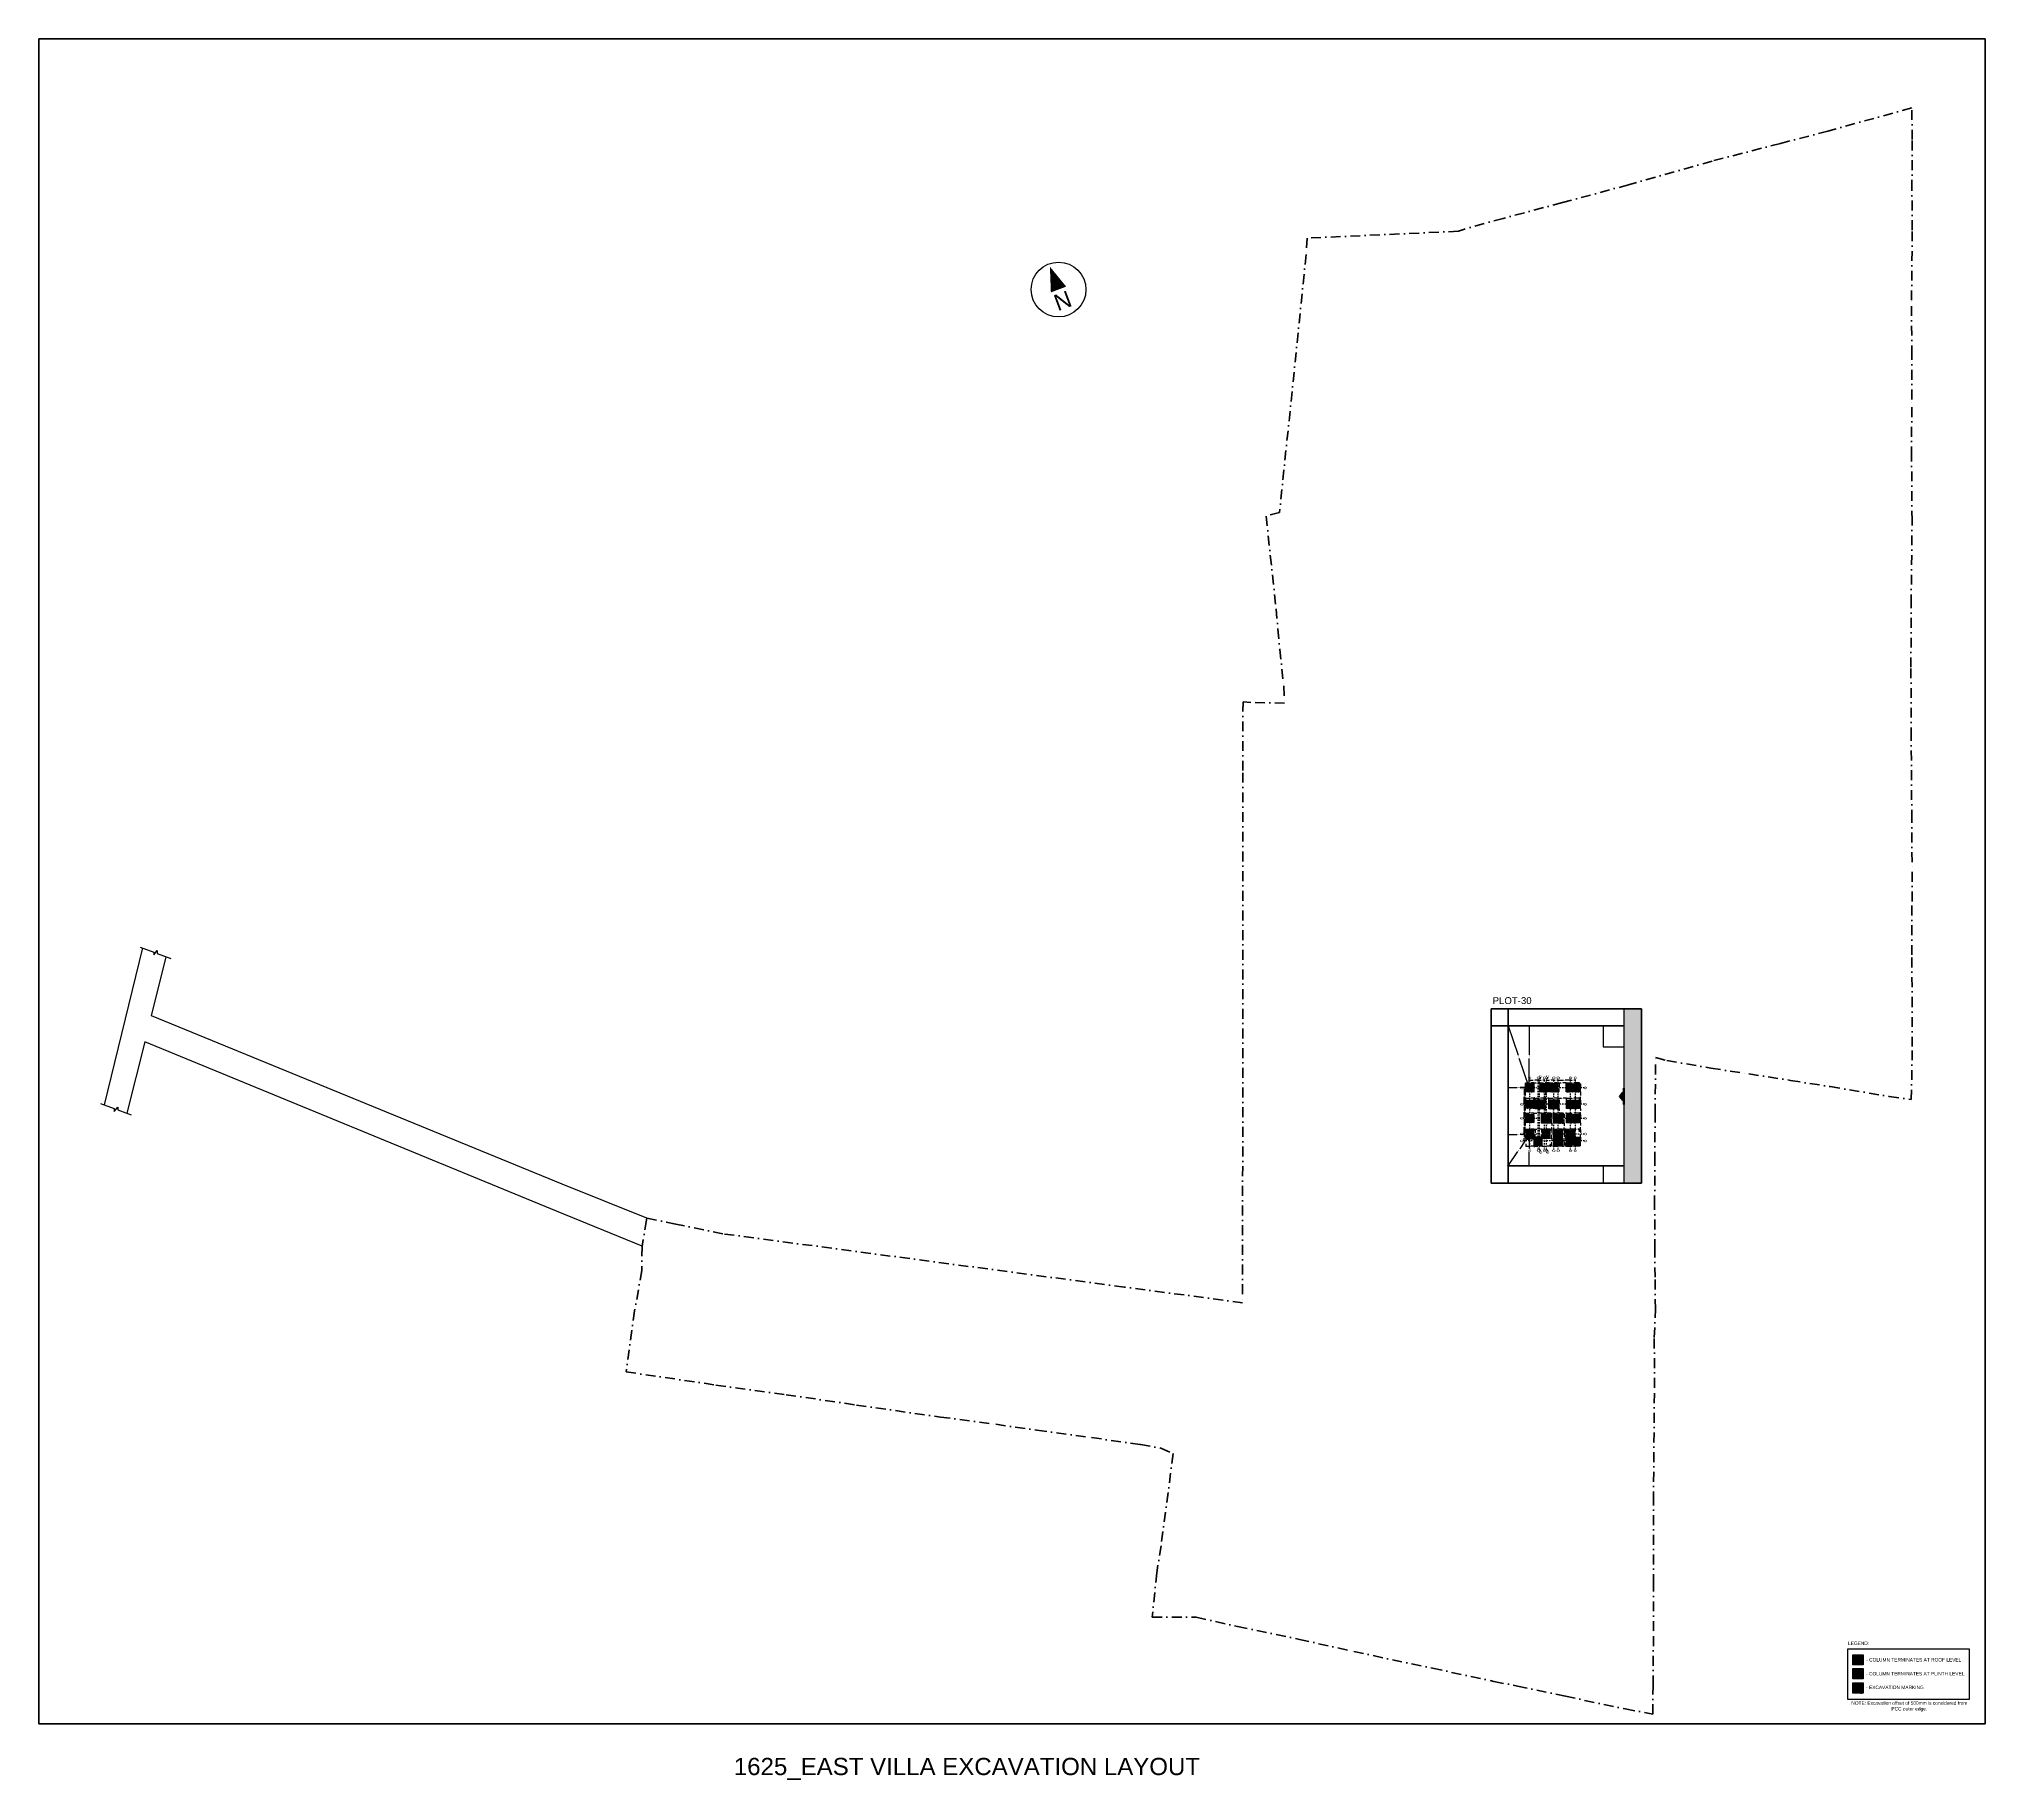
# Model space of a CAD drawing. Header units: millimetres. Extents: x -176651 to 388869, y -19158 to 486614.
import ezdxf
from ezdxf.xclip import XClip

# ---------------------------------------------------------------- set-up
doc = ezdxf.new("R2010")
doc.units = ezdxf.units.MM
doc.header["$LTSCALE"] = 150
doc.header["$XCLIPFRAME"] = 2
for name, pattern in [('1625E_Footing Layout$0$HIDDEN2', [4.7625, 3.175, -1.5875]), ('1625E_Grid$0$DASHDOTX2', [50.8, 25.4, -12.7, 0, -12.7]), ('3BHK-W(SB)$0$HIDDEN', [0.375, 0.25, -0.125]), ('Site boundary$0$DASHDOT', [25.4, 12.7, -6.35, 0, -6.35])]:
    doc.linetypes.add(name, pattern=pattern)
for name, color, linetype in [('1625E_Columns$0$ad-Column', 3, 'Continuous'), ('1625E_Columns$0$ad-Column Hatch', 125, 'Continuous'), ('1625E_Columns$0$ad-RCC', 3, 'Continuous'), ('1625E_Columns$0$ad-RCC Hatch', 125, 'Continuous'), ('1625E_Footing Layout$0$ad-External Dimensions', 6, 'Continuous'), ('1625E_Footing Layout$0$ad-Footing line', 2, 'Continuous'), ('1625E_Footing Layout$0$ad-Foundation text', 4, 'Continuous'), ('1625E_Footing Layout$0$ad-PCC line', 8, '1625E_Footing Layout$0$HIDDEN2'), ('1625E_Footing Layout$0$ad-Text', 7, 'Continuous'), ('1625E_Grid$0$ad-Grid', 8, '1625E_Grid$0$DASHDOTX2'), ('1625E_Grid$0$ad-Text main', 7, 'Continuous'), ('ad-Column', 3, 'Continuous'), ('ad-Column Hatch', 125, 'Continuous'), ('ad-RCC Hatch', 125, 'Continuous'), ('ad-Text', 7, 'Continuous'), ('ad-Wall hatch', 8, 'Continuous'), ("Plot's Boundary$0$ad-Entrance(1215)", 41, 'Continuous'), ("Plot's Boundary$0$ad-Entrance(1625)", 2, 'Continuous'), ("Plot's Boundary$0$ad-Parking", 2, 'Continuous'), ("Plot's Boundary$0$ad-Plot Areas-Sq.Mts", 7, 'Continuous'), ("Plot's Boundary$0$ad-Road", 8, 'Continuous'), ("Plot's Boundary$0$ad-Road Hatch", 8, 'Continuous'), ("Plot's Boundary$0$ad-Text", 7, 'Continuous'), ('Site boundary$0$ad-Elevation 10', 8, 'Continuous'), ('Site boundary$0$ad-Road', 2, 'Continuous')]:
    doc.layers.add(name, color=color, linetype=linetype)
doc.layers.add('1625E_Grid$0$ad-Dimension', color=6, linetype='Continuous', lineweight=0)
for name, color, linetype, true_color in [('ad-Dimension', 5, 'Continuous', 0x0000ff), ('ad-External Dimension', 5, 'Continuous', 0x0000ff), ('ad-Footing Excavation', 30, 'Continuous', 0xff7f00), ("Plot's Boundary$0$ad-Plot Boundary", 6, 'Continuous', 0xff00ff)]:
    doc.layers.add(name, color=color, linetype=linetype, true_color=true_color)
doc.layers.add('Site boundary$0$ad-Site Boundary', color=1, linetype='Site boundary$0$DASHDOT', lineweight=35, true_color=0xff0000)
doc.layers.get('1625E_Footing Layout$0$ad-External Dimensions').off()
doc.styles.add('1625E_Footing Layout$0$Standard', font='arial.ttf')
doc.styles.add('1625E_Grid$0$Standard', font='arial.ttf')
doc.styles.add("Plot's Boundary$0$MtX_Century_Gothic", font='GOTHIC.TTF')
doc.styles.add('Site boundary$0$6 A E W_Core_Typical$0$Standard', font='arial.ttf')
doc.styles.add('Site boundary$0$ROMANS-TITLE', font='arial.ttf', dxfattribs={"width": 0.8})
doc.styles.get("Standard").update_dxf_attribs({"font": 'arial.ttf'})
doc.dimstyles.new('1625E_Grid$0$A-75-DIM-INT (Framing)', dxfattribs={"dimscale": 100, "dimtxt": 1.6, "dimasz": 1, "dimexe": 1, "dimexo": 1, "dimgap": 0.5, "dimtad": 0, "dimdec": 0, "dimdsep": 46, "dimtxsty": '1625E_Grid$0$Standard', "dimblk": '1625E_Grid$0$_ArchTick', "dimcen": 0.025, "dimclrd": 5, "dimclre": 5, "dimclrt": 256, "dimazin": 2, "dimtfac": 1, "dimtdec": 0, "dimtmove": 1, "dimatfit": 0, "dimldrblk": '1625E_Grid$0$_ArchTick', "dimfxl": 1, "dimfxlon": 1, "dimtfill": 1, "dimtolj": 1, "dimtzin": 0, "dimarcsym": 0})
doc.dimstyles.new('A-75-DIM-INT (Framing)', dxfattribs={"dimscale": 100, "dimtxt": 1.6, "dimasz": 1, "dimexe": 1, "dimexo": 1, "dimgap": 0.5, "dimtad": 0, "dimdec": 0, "dimdsep": 46, "dimtxsty": 'Standard', "dimblk": 'ARCHTICK', "dimcen": 0.025, "dimclrd": 5, "dimclre": 5, "dimclrt": 256, "dimazin": 2, "dimtfac": 1, "dimtdec": 0, "dimtmove": 1, "dimatfit": 0, "dimldrblk": 'ARCHTICK', "dimfxl": 1, "dimfxlon": 1, "dimtfill": 1, "dimtolj": 1, "dimtzin": 0, "dimarcsym": 0})
pattern_1 = [(45, (-985, -16725), (-224.5064, 224.5064), []), (45, (-760.5, -16725), (-224.5064, 224.5064), [396.875, -79.375, 0, -79.375])]
pattern_2 = [(45, (-985, -10165), (-224.506, 224.506), []), (45, (-760.5, -10165), (-224.506, 224.506), [396.875, -79.375, 0, -79.375])]
pattern_3 = [(45, (1695, -10390), (-224.506, 224.506), []), (45, (1919.5, -10390), (-224.506, 224.506), [396.875, -79.375, 0, -79.375])]

# ---------------------------------------------------------------- blocks, each defined once
blk = doc.blocks.new('1625E_Grid$0$_ArchTick')
at = {"color": 0, "linetype": 'ByBlock', "const_width": 0.15}
blk.add_lwpolyline([(-0.5, -0.5), (0.5, 0.5)], dxfattribs=at)
blk = doc.blocks.new('*D331')
at = {"layer": '1625E_Grid$0$ad-Dimension', "lineweight": -2, "transparency": 16777216}
for p, q in [((115, 15370), (115, 15812)), ((115, 15732), (1140, 15732)), ((2630, 15732), (1605, 15732)), ((2630, 15432), (2630, 15812))]:
    blk.add_line(p, q, dxfattribs=at)
at = {"layer": '1625E_Grid$0$ad-Dimension', "lineweight": -2, "transparency": 16777216, "xscale": 80, "yscale": 80, "zscale": 80, "rotation": 180}
blk.add_blockref('1625E_Grid$0$_ArchTick', (115, 15732), dxfattribs=at)
at = {"layer": '1625E_Grid$0$ad-Dimension', "lineweight": -2, "transparency": 16777216, "xscale": 80, "yscale": 80, "zscale": 80}
blk.add_blockref('1625E_Grid$0$_ArchTick', (2630, 15732), dxfattribs=at)
at = {"layer": '1625E_Grid$0$ad-Dimension', "transparency": 16777216, "insert": (1372, 15732), "char_height": 128, "attachment_point": 5, "style": '1625E_Grid$0$Standard', "bg_fill": 3, "box_fill_scale": 1.1, "bg_fill_color": 256, "bg_fill_true_color": 13158600, "bg_fill_transparency": 0}
blk.add_mtext('\\A1;2515', dxfattribs=at)
blk = doc.blocks.new('*D332')
at = {"layer": '1625E_Grid$0$ad-Dimension', "lineweight": -2, "transparency": 16777216}
for p, q in [((2630, 15370), (2630, 15812)), ((2630, 15732), (2945, 15732)), ((2787, 15732), (2788, 15992)), ((2788, 15992), (2868, 15992)), ((2945, 15432), (2945, 15812))]:
    blk.add_line(p, q, dxfattribs=at)
at = {"layer": '1625E_Grid$0$ad-Dimension', "transparency": 16777216, "insert": (3050, 15992), "char_height": 128, "attachment_point": 5, "style": '1625E_Grid$0$Standard', "bg_fill": 3, "box_fill_scale": 1.1, "bg_fill_color": 256, "bg_fill_true_color": 13158600, "bg_fill_transparency": 0}
blk.add_mtext('\\A1;315', dxfattribs=at)
at = {"layer": '1625E_Grid$0$ad-Dimension', "lineweight": -2, "transparency": 16777216, "xscale": 80, "yscale": 80, "zscale": 80, "rotation": 180}
blk.add_blockref('1625E_Grid$0$_ArchTick', (2630, 15732), dxfattribs=at)
at = {"layer": '1625E_Grid$0$ad-Dimension', "lineweight": -2, "transparency": 16777216, "xscale": 80, "yscale": 80, "zscale": 80}
blk.add_blockref('1625E_Grid$0$_ArchTick', (2945, 15732), dxfattribs=at)
blk = doc.blocks.new('*D335')
at = {"layer": '1625E_Grid$0$ad-Dimension', "lineweight": -2, "transparency": 16777216}
for p, q in [((2945, 15432), (2945, 15812)), ((2945, 15732), (3470, 15732)), ((4445, 15732), (3920, 15732)), ((4445, 15432), (4445, 15812))]:
    blk.add_line(p, q, dxfattribs=at)
at = {"layer": '1625E_Grid$0$ad-Dimension', "lineweight": -2, "transparency": 16777216, "xscale": 80, "yscale": 80, "zscale": 80, "rotation": 180}
blk.add_blockref('1625E_Grid$0$_ArchTick', (2945, 15732), dxfattribs=at)
at = {"layer": '1625E_Grid$0$ad-Dimension', "lineweight": -2, "transparency": 16777216, "xscale": 80, "yscale": 80, "zscale": 80}
blk.add_blockref('1625E_Grid$0$_ArchTick', (4445, 15732), dxfattribs=at)
at = {"layer": '1625E_Grid$0$ad-Dimension', "transparency": 16777216, "insert": (3695, 15732), "char_height": 128, "attachment_point": 5, "style": '1625E_Grid$0$Standard', "bg_fill": 3, "box_fill_scale": 1.1, "bg_fill_color": 256, "bg_fill_true_color": 13158600, "bg_fill_transparency": 0}
blk.add_mtext('\\A1;1500', dxfattribs=at)
blk = doc.blocks.new('*D333')
at = {"layer": '1625E_Grid$0$ad-Dimension', "lineweight": -2, "transparency": 16777216}
for p, q in [((4445, 15370), (4445, 15812)), ((4445, 15732), (4539, 15732)), ((4995, 15732), (4901, 15732)), ((4995, 15432), (4995, 15812))]:
    blk.add_line(p, q, dxfattribs=at)
at = {"layer": '1625E_Grid$0$ad-Dimension', "lineweight": -2, "transparency": 16777216, "xscale": 80, "yscale": 80, "zscale": 80, "rotation": 180}
blk.add_blockref('1625E_Grid$0$_ArchTick', (4445, 15732), dxfattribs=at)
at = {"layer": '1625E_Grid$0$ad-Dimension', "lineweight": -2, "transparency": 16777216, "xscale": 80, "yscale": 80, "zscale": 80}
blk.add_blockref('1625E_Grid$0$_ArchTick', (4995, 15732), dxfattribs=at)
at = {"layer": '1625E_Grid$0$ad-Dimension', "transparency": 16777216, "insert": (4720, 15732), "char_height": 128, "attachment_point": 5, "style": '1625E_Grid$0$Standard', "bg_fill": 3, "box_fill_scale": 1.1, "bg_fill_color": 256, "bg_fill_true_color": 13158600, "bg_fill_transparency": 0}
blk.add_mtext('\\A1;550', dxfattribs=at)
blk = doc.blocks.new('*D334')
at = {"layer": '1625E_Grid$0$ad-Dimension', "lineweight": -2, "transparency": 16777216}
for p, q in [((4995, 15370), (4995, 15812)), ((4995, 15732), (5828, 15732)), ((7125, 15732), (6292, 15732)), ((7125, 15432), (7125, 15812))]:
    blk.add_line(p, q, dxfattribs=at)
at = {"layer": '1625E_Grid$0$ad-Dimension', "lineweight": -2, "transparency": 16777216, "xscale": 80, "yscale": 80, "zscale": 80, "rotation": 180}
blk.add_blockref('1625E_Grid$0$_ArchTick', (4995, 15732), dxfattribs=at)
at = {"layer": '1625E_Grid$0$ad-Dimension', "lineweight": -2, "transparency": 16777216, "xscale": 80, "yscale": 80, "zscale": 80}
blk.add_blockref('1625E_Grid$0$_ArchTick', (7125, 15732), dxfattribs=at)
at = {"layer": '1625E_Grid$0$ad-Dimension', "transparency": 16777216, "insert": (6060, 15732), "char_height": 128, "attachment_point": 5, "style": '1625E_Grid$0$Standard', "bg_fill": 3, "box_fill_scale": 1.1, "bg_fill_color": 256, "bg_fill_true_color": 13158600, "bg_fill_transparency": 0}
blk.add_mtext('\\A1;2130', dxfattribs=at)
blk = doc.blocks.new('*D336')
at = {"layer": '1625E_Grid$0$ad-Dimension', "lineweight": -2, "transparency": 16777216}
for p, q in [((7125, 15432), (7125, 15812)), ((7125, 15732), (7550, 15732)), ((8425, 15732), (8000, 15732)), ((8425, 15432), (8425, 15812))]:
    blk.add_line(p, q, dxfattribs=at)
at = {"layer": '1625E_Grid$0$ad-Dimension', "lineweight": -2, "transparency": 16777216, "xscale": 80, "yscale": 80, "zscale": 80, "rotation": 180}
blk.add_blockref('1625E_Grid$0$_ArchTick', (7125, 15732), dxfattribs=at)
at = {"layer": '1625E_Grid$0$ad-Dimension', "lineweight": -2, "transparency": 16777216, "xscale": 80, "yscale": 80, "zscale": 80}
blk.add_blockref('1625E_Grid$0$_ArchTick', (8425, 15732), dxfattribs=at)
at = {"layer": '1625E_Grid$0$ad-Dimension', "transparency": 16777216, "insert": (7775, 15732), "char_height": 128, "attachment_point": 5, "style": '1625E_Grid$0$Standard', "bg_fill": 3, "box_fill_scale": 1.1, "bg_fill_color": 256, "bg_fill_true_color": 13158600, "bg_fill_transparency": 0}
blk.add_mtext('\\A1;1300', dxfattribs=at)
blk = doc.blocks.new('*D337')
at = {"layer": '1625E_Grid$0$ad-Dimension', "lineweight": -2, "transparency": 16777216}
for p, q in [((8425, 15432), (8425, 15812)), ((8425, 15732), (9984, 15732)), ((12005, 15732), (10446, 15732)), ((12005, 15432), (12005, 15812))]:
    blk.add_line(p, q, dxfattribs=at)
at = {"layer": '1625E_Grid$0$ad-Dimension', "lineweight": -2, "transparency": 16777216, "xscale": 80, "yscale": 80, "zscale": 80, "rotation": 180}
blk.add_blockref('1625E_Grid$0$_ArchTick', (8425, 15732), dxfattribs=at)
at = {"layer": '1625E_Grid$0$ad-Dimension', "lineweight": -2, "transparency": 16777216, "xscale": 80, "yscale": 80, "zscale": 80}
blk.add_blockref('1625E_Grid$0$_ArchTick', (12005, 15732), dxfattribs=at)
at = {"layer": '1625E_Grid$0$ad-Dimension', "transparency": 16777216, "insert": (10215, 15732), "char_height": 128, "attachment_point": 5, "style": '1625E_Grid$0$Standard', "bg_fill": 3, "box_fill_scale": 1.1, "bg_fill_color": 256, "bg_fill_true_color": 13158600, "bg_fill_transparency": 0}
blk.add_mtext('\\A1;3580', dxfattribs=at)
blk = doc.blocks.new('*D338')
at = {"layer": '1625E_Grid$0$ad-Dimension', "lineweight": -2, "transparency": 16777216}
for p, q in [((12005, 15432), (12005, 15812)), ((12005, 15732), (12472, 15732)), ((13390, 15732), (12923, 15732)), ((13390, 15432), (13390, 15812))]:
    blk.add_line(p, q, dxfattribs=at)
at = {"layer": '1625E_Grid$0$ad-Dimension', "lineweight": -2, "transparency": 16777216, "xscale": 80, "yscale": 80, "zscale": 80, "rotation": 180}
blk.add_blockref('1625E_Grid$0$_ArchTick', (12005, 15732), dxfattribs=at)
at = {"layer": '1625E_Grid$0$ad-Dimension', "lineweight": -2, "transparency": 16777216, "xscale": 80, "yscale": 80, "zscale": 80}
blk.add_blockref('1625E_Grid$0$_ArchTick', (13390, 15732), dxfattribs=at)
at = {"layer": '1625E_Grid$0$ad-Dimension', "transparency": 16777216, "insert": (12698, 15732), "char_height": 128, "attachment_point": 5, "style": '1625E_Grid$0$Standard', "bg_fill": 3, "box_fill_scale": 1.1, "bg_fill_color": 256, "bg_fill_true_color": 13158600, "bg_fill_transparency": 0}
blk.add_mtext('\\A1;1385', dxfattribs=at)
blk = doc.blocks.new('*D327')
at = {"layer": '1625E_Grid$0$ad-Dimension', "lineweight": -2, "transparency": 16777216}
for p, q in [((-1202, 13505), (-1530, 13505)), ((-1450, 13505), (-1450, 11367)), ((-1202, 8760), (-1530, 8760)), ((-1450, 8760), (-1450, 10898))]:
    blk.add_line(p, q, dxfattribs=at)
at = {"layer": '1625E_Grid$0$ad-Dimension', "lineweight": -2, "transparency": 16777216, "xscale": 80, "yscale": 80, "zscale": 80}
for p, rotation in [((-1450, 13505), 90), ((-1450, 8760), 270)]:
    blk.add_blockref('1625E_Grid$0$_ArchTick', p, dxfattribs=dict(at, rotation=rotation))
at = {"layer": '1625E_Grid$0$ad-Dimension', "transparency": 16777216, "insert": (-1450, 11132), "char_height": 128, "attachment_point": 5, "rotation": 90, "style": '1625E_Grid$0$Standard', "bg_fill": 3, "box_fill_scale": 1.1, "bg_fill_color": 257, "bg_fill_transparency": 0}
blk.add_mtext('\\A1;4745', dxfattribs=at)
blk = doc.blocks.new('*D328')
at = {"layer": '1625E_Grid$0$ad-Dimension', "lineweight": -2, "transparency": 16777216}
for p, q in [((-1202, 8760), (-1530, 8760)), ((-1450, 8760), (-1450, 6928)), ((-1450, 4630), (-1450, 6462)), ((-1202, 4630), (-1530, 4630))]:
    blk.add_line(p, q, dxfattribs=at)
at = {"layer": '1625E_Grid$0$ad-Dimension', "lineweight": -2, "transparency": 16777216, "xscale": 80, "yscale": 80, "zscale": 80}
for p, rotation in [((-1450, 8760), 90), ((-1450, 4630), 270)]:
    blk.add_blockref('1625E_Grid$0$_ArchTick', p, dxfattribs=dict(at, rotation=rotation))
at = {"layer": '1625E_Grid$0$ad-Dimension', "transparency": 16777216, "insert": (-1450, 6695), "char_height": 128, "attachment_point": 5, "rotation": 90, "style": '1625E_Grid$0$Standard', "bg_fill": 3, "box_fill_scale": 1.1, "bg_fill_color": 257, "bg_fill_transparency": 0}
blk.add_mtext('\\A1;4130', dxfattribs=at)
blk = doc.blocks.new('*D329')
at = {"layer": '1625E_Grid$0$ad-Dimension', "lineweight": -2, "transparency": 16777216}
for p, q in [((-1202, 4630), (-1530, 4630)), ((-1202, 115), (-1530, 115)), ((-1450, 4630), (-1450, 2607)), ((-1450, 115), (-1450, 2138))]:
    blk.add_line(p, q, dxfattribs=at)
at = {"layer": '1625E_Grid$0$ad-Dimension', "lineweight": -2, "transparency": 16777216, "xscale": 80, "yscale": 80, "zscale": 80}
for p, rotation in [((-1450, 4630), 90), ((-1450, 115), 270)]:
    blk.add_blockref('1625E_Grid$0$_ArchTick', p, dxfattribs=dict(at, rotation=rotation))
at = {"layer": '1625E_Grid$0$ad-Dimension', "transparency": 16777216, "insert": (-1450, 2372), "char_height": 128, "attachment_point": 5, "rotation": 90, "style": '1625E_Grid$0$Standard', "bg_fill": 3, "box_fill_scale": 1.1, "bg_fill_color": 257, "bg_fill_transparency": 0}
blk.add_mtext('\\A1;4515', dxfattribs=at)
blk = doc.blocks.new('*D330')
at = {"layer": '1625E_Grid$0$ad-Dimension', "lineweight": -2, "transparency": 16777216}
for p, q in [((-1202, 115), (-1530, 115)), ((-1450, 115), (-1450, -660)), ((-1364, -1900), (-1530, -1900)), ((-1450, -1900), (-1450, -1125))]:
    blk.add_line(p, q, dxfattribs=at)
at = {"layer": '1625E_Grid$0$ad-Dimension', "lineweight": -2, "transparency": 16777216, "xscale": 80, "yscale": 80, "zscale": 80}
for p, rotation in [((-1450, 115), 90), ((-1450, -1900), 270)]:
    blk.add_blockref('1625E_Grid$0$_ArchTick', p, dxfattribs=dict(at, rotation=rotation))
at = {"layer": '1625E_Grid$0$ad-Dimension', "transparency": 16777216, "insert": (-1450, -893), "char_height": 128, "attachment_point": 5, "rotation": 90, "style": '1625E_Grid$0$Standard', "bg_fill": 3, "box_fill_scale": 1.1, "bg_fill_color": 256, "bg_fill_true_color": 13158600, "bg_fill_transparency": 0}
blk.add_mtext('\\A1;2015', dxfattribs=at)
blk = doc.blocks.new('1625E_Columns$0$A$C42b14ea2')
at = {"layer": '1625E_Columns$0$ad-RCC Hatch', "transparency": 33554687}
h = blk.add_hatch(dxfattribs=at)
h.set_pattern_fill('ANSI31', color=256, scale=10)
h.set_pattern_definition([(45, (13250, 8645), (-22.45064, 22.45064), [])])
h.paths.add_polyline_path([(0, 0), (300, 0), (300, 300), (0, 300)])
at = {"layer": '1625E_Columns$0$ad-RCC'}
blk.add_lwpolyline([(0, 0), (300, 0), (300, 300), (0, 300)], close=True, dxfattribs=at)
blk = doc.blocks.new('1625E_Columns$0$zw$6AA0')
at = {"layer": '1625E_Columns$0$ad-Column Hatch', "transparency": 33554687}
h = blk.add_hatch(color=256, dxfattribs=at)
h.dxf.hatch_style = 1
h.paths.add_polyline_path([(0, -230), (380, -230), (380, 0), (0, 0)])
at = {"layer": '1625E_Columns$0$ad-Column'}
blk.add_lwpolyline([(0, -230), (380, -230), (380, 0), (0, 0)], close=True, dxfattribs=at)
blk = doc.blocks.new('1625E_Columns')
at = {"layer": '1625E_Columns$0$ad-Column'}
for p, rotation in [((0, 13620), 359.9999999999993), ((0, 4745), 359.9999999999993), ((12120, 0), 179.9999999999997)]:
    blk.add_blockref('1625E_Columns$0$zw$6AA0', p, dxfattribs=dict(at, rotation=rotation))
at = {"layer": '1625E_Columns$0$ad-Column', "xscale": -1}
for p, rotation in [((4560, 13620), 359.9999999999997), ((7240, 13620), 359.9999999999997), ((12120, 13620), 359.9999999999997), ((0, 8645), 179.9999999999998), ((3210, 8875), 359.9999999999997), ((7240, 8875), 359.9999999999997), ((11890, 8875), 90), ((0, 0), 179.9999999999998), ((5110, 4745), 359.9999999999997), ((4730, 0), 180), ((8160, 0), 180), ((8310, 4745), 90), ((11890, 4745), 90)]:
    blk.add_blockref('1625E_Columns$0$zw$6AA0', p, dxfattribs=dict(at, rotation=rotation))
at = {"layer": '1625E_Columns$0$ad-RCC', "xscale": -1, "rotation": 180}
for p in [(13240, 13620), (13240, 4745)]:
    blk.add_blockref('1625E_Columns$0$A$C42b14ea2', p, dxfattribs=at)
at = {"layer": '1625E_Columns$0$ad-RCC'}
for p in [(13240, 8645), (2480, -2050), (8240, -2050), (11820, -2050), (13240, -2050)]:
    blk.add_blockref('1625E_Columns$0$A$C42b14ea2', p, dxfattribs=at)
blk = doc.blocks.new('1625E_Footing Layout$0$zw$D00E')
at = {"layer": '1625E_Footing Layout$0$ad-Footing line'}
for points in [[(-12530, -715), (-11330, -715), (-11330, 485), (-12530, 485)], [(-8350, -715), (-7150, -715), (-7150, 485), (-8350, 485)], [(-5670, -715), (-4470, -715), (-4470, 485), (-5670, 485)], [(-790, -715), (410, -715), (410, 485), (-790, 485)], [(715, -715), (1915, -715), (1915, 485), (715, 485)], [(-12530, -5460), (-11330, -5460), (-11330, -4260), (-12530, -4260)], [(-9850, -5610), (-8350, -5610), (-8350, -4110), (-9850, -4110)], [(-5820, -5610), (-4320, -5610), (-4320, -4110), (-5820, -4110)], [(-715, -5535), (485, -5535), (485, -4335), (-715, -4335)], [(715, -5460), (1915, -5460), (1915, -4260), (715, -4260)], [(-12530, -9590), (-11330, -9590), (-11330, -8390), (-12530, -8390)], [(-7950, -9740), (-6450, -9740), (-6450, -8240), (-7950, -8240)], [(-4445, -9815), (-2945, -9815), (-2945, -8315), (-4445, -8315)], [(-715, -9665), (485, -9665), (485, -8465), (-715, -8465)], [(715, -9590), (1915, -9590), (1915, -8390), (715, -8390)], [(-12530, -14105), (-11330, -14105), (-11330, -12905), (-12530, -12905)], [(-10125, -16150), (-8925, -16150), (-8925, -14950), (-10125, -14950)], [(-7800, -14105), (-6600, -14105), (-6600, -12905), (-7800, -12905)], [(-4370, -14105), (-3170, -14105), (-3170, -12905), (-4370, -12905)], [(-4295, -16150), (-3095, -16150), (-3095, -14950), (-4295, -14950)], [(-790, -14105), (410, -14105), (410, -12905), (-790, -12905)], [(-715, -16150), (485, -16150), (485, -14950), (-715, -14950)], [(715, -16150), (1915, -16150), (1915, -14950), (715, -14950)]]:
    blk.add_lwpolyline(points, close=True, dxfattribs=at)
at = {"layer": '1625E_Footing Layout$0$ad-PCC line', "ltscale": 0.15}
for points in [[(-12605, -790), (-11255, -790), (-11255, 560), (-12605, 560)], [(-8425, -790), (-7075, -790), (-7075, 560), (-8425, 560)], [(-5745, -790), (-4395, -790), (-4395, 560), (-5745, 560)], [(-865, -790), (485, -790), (485, 560), (-865, 560)], [(640, -790), (1990, -790), (1990, 560), (640, 560)], [(-12605, -5535), (-11255, -5535), (-11255, -4185), (-12605, -4185)], [(-9925, -5685), (-8275, -5685), (-8275, -4035), (-9925, -4035)], [(-5895, -5685), (-4245, -5685), (-4245, -4035), (-5895, -4035)], [(-790, -5610), (560, -5610), (560, -4260), (-790, -4260)], [(640, -5535), (1990, -5535), (1990, -4185), (640, -4185)], [(-12605, -9665), (-11255, -9665), (-11255, -8315), (-12605, -8315)], [(-8025, -9815), (-6375, -9815), (-6375, -8165), (-8025, -8165)], [(-4520, -9890), (-2870, -9890), (-2870, -8240), (-4520, -8240)], [(-790, -9740), (560, -9740), (560, -8390), (-790, -8390)], [(640, -9665), (1990, -9665), (1990, -8315), (640, -8315)], [(-12605, -14180), (-11255, -14180), (-11255, -12830), (-12605, -12830)], [(-10200, -16225), (-8850, -16225), (-8850, -14875), (-10200, -14875)], [(-7875, -14180), (-6525, -14180), (-6525, -12830), (-7875, -12830)], [(-4445, -14180), (-3095, -14180), (-3095, -12830), (-4445, -12830)], [(-4370, -16225), (-3020, -16225), (-3020, -14875), (-4370, -14875)], [(-865, -14180), (485, -14180), (485, -12830), (-865, -12830)], [(-790, -16225), (560, -16225), (560, -14875), (-790, -14875)], [(640, -16225), (1990, -16225), (1990, -14875), (640, -14875)]]:
    blk.add_lwpolyline(points, close=True, dxfattribs=at)
blk = doc.blocks.new('1625E_Footing Layout$0$zw$3F63')
at = {"layer": '1625E_Footing Layout$0$ad-Foundation text', "char_height": 100, "width": 349.31, "attachment_point": 5, "style": '1625E_Footing Layout$0$Standard'}
for s, insert in [('\\pxt5;C2/F1', (-11635, -386)), ('\\pxt5;C2/F1', (-11635, -5131)), ('\\pxt5;C2/F2', (-8805, -5131)), ('\\pxt5;C2/F1', (-7455, -386)), ('\\pxt5;C2/F1', (-4775, -386)), ('\\pxt5;C2/F2', (-4775, -5131)), ('\\pxt5;C2/F1', (105, -386)), ('\\pxt5;C2/F1', (105, -5281)), ('\\pxt5;C1/F1', (1535, -386)), ('\\pxt5;C1/F1', (1535, -5131)), ('\\pxt5;C2/F1', (-11635, -9261)), ('\\pxt5;C2/F2', (-6905, -9261)), ('\\pxt5;C2/F2', (-3475, -9411)), ('\\pxt5;C2/F1', (105, -9411)), ('\\pxt5;C1/F1', (1535, -9261)), ('\\pxt5;C2/F1', (-11635, -13776)), ('\\pxt5;C1/F1', (-9305, -15821)), ('\\pxt5;C2/F1', (-6905, -13795)), ('\\pxt5;C2/F1', (-3475, -13776)), ('\\pxt5;C1/F1', (-3475, -15821)), ('\\pxt5;C2/F1', (105, -13776)), ('\\pxt5;C1/F1', (105, -15821)), ('\\pxt5;C1/F1', (1535, -15821))]:
    blk.add_mtext(s, dxfattribs=dict(at, insert=insert))
blk = doc.blocks.new('Site boundary$0$zw$F8BA')
blk.add_lwpolyline([(0, 7462, 0, 5000, 0), (0, 0, 0, 0, 0)], format="xyseb")
blk.add_circle((0, 0), 8350)
at = {"linetype": 'Continuous', "style": 'Site boundary$0$6 A E W_Core_Typical$0$Standard'}
blk.add_text('N', height=5000, rotation=360, dxfattribs=at).set_placement((-2542, -6146))
blk = doc.blocks.new('Site boundary')
at = {"layer": 'Site boundary$0$ad-Road', "ltscale": 5}
for points in [[(-146546, 222563), (-157709, 176968)], [(0, 144080), (-24630, 153920), (-143957, 202866), (-139632, 220007)], [(-1350, 135935), (-26293, 146121), (-145867, 195276), (-151104, 174526)]]:
    blk.add_lwpolyline(points, dxfattribs=at)
at = {"layer": 'Site boundary$0$ad-Road', "color": 8, "ltscale": 5}
for points in [[(-147246, 222822), (-143299, 221362), (-143303, 220559), (-142264, 221784), (-142268, 220981), (-138360, 219537)], [(-158718, 177341), (-154771, 175882), (-154775, 175079), (-153736, 176304), (-153740, 175501), (-149832, 174056)]]:
    blk.add_lwpolyline(points, dxfattribs=at)
at = {"layer": 'Site boundary$0$ad-Site Boundary', "ltscale": 1.5}
blk.add_lwpolyline([(0, 144080), (-75, 143539), (-1405, 135851), (-1412, 128874), (-3557, 117149), (-5983, 99419), (20081, 95597), (40505, 92787), (60922, 89781), (85284, 86292), (101404, 84186), (113351, 82444), (129249, 80319), (143419, 78323), (149320, 77286), (152952, 75663), (149412, 48881), (148166, 41049), (146842, 28125), (159656, 28125), (171661, 25445), (189620, 21708), (205453, 18161), (228276, 13342), (246130, 9481), (252990, 8151), (266913, 5191), (284265, 1493), (292305, 0), (292377, 8340), (292507, 24173), (292566, 37776), (292507, 61799), (292788, 94821), (292749, 109415), (293081, 117632), (292977, 126885), (292905, 135075), (292847, 147791), (292879, 160468), (292984, 174416), (293147, 190764), (296433, 189864), (309169, 187641), (320222, 185952), (332311, 184087), (343873, 182274), (361017, 179418), (367433, 178518), (367727, 193888), (367668, 205482), (367583, 220558), (367635, 236091), (367635, 247490), (367570, 259867), (367414, 283740), (367329, 304118), (367381, 322403), (367655, 346687), (367512, 365356), (367557, 381920), (367570, 394720), (367499, 410723), (367694, 431075), (367616, 442799), (367688, 457354), (367577, 466614), (343221, 459825), (329397, 456278), (309560, 451133), (285276, 444234), (266058, 439076), (248863, 434485), (237555, 431401), (235827, 430735), (191839, 428759), (191574, 423951), (183873, 349088), (179944, 348002), (182847, 321090), (183372, 315167), (183898, 309245), (185080, 298667), (185316, 293645), (175515, 293893), (173235, 294063), (173219, 273437), (173109, 119497), (138698, 124061), (22116, 139516), (8441, 142366), (-3, 144081)], dxfattribs=at)
at = {"xscale": 0.9528263531309543, "yscale": 0.9528263531309543, "zscale": 0.9528263531309543, "rotation": 20.64149787716006}
blk.add_blockref('Site boundary$0$zw$F8BA', (119629, 413822), dxfattribs=at)
at = {"layer": 'Site boundary$0$ad-Elevation 10', "ltscale": 5, "char_height": 1200, "attachment_point": 4, "style": 'Site boundary$0$ROMANS-TITLE'}
for insert in [(283639, -469655), (284052, -469666)]:
    blk.add_mtext('\\A1;', dxfattribs=dict(at, insert=insert))
blk = doc.blocks.new("Plot's Boundary$0$A$C4fb60e89")
at = {"layer": "Plot's Boundary$0$ad-Road Hatch", "ltscale": 5, "transparency": 33554687}
h = blk.add_hatch(dxfattribs=at)
h.set_pattern_fill('AR-HBONE', color=256, scale=15)
h.set_pattern_definition([(45, (-193247.7, -428758.8), (0, 2155.2615), [4572, -1524]), (135, (-192170.1, -427681.1), (2e-13, 2155.2615), [4572, -1524])])
h.paths.add_polyline_path([(175594, -250241), (169178, -249341), (167473, -249057), (167473, -138694), (101313, -138694), (101313, -199954), (101308, -237995), (101040, -268291), (101008, -280968), (101066, -293684), (101243, -311127), (100910, -319344), (100949, -333937), (100669, -366960), (100727, -390983), (100669, -404586), (100538, -420418), (100467, -428759), (92426, -427265), (92163, -427209), (92163, -321454), (24803, -321454), (24803, -412961), (15653, -411029), (15654, -321452), (-19535, -321452), (-34427, -319477), (-65207, -315395), (-171770, -301268), (-185854, -298333), (-193248, -296832), (-193244, -292908), (-191914, -285219), (-191839, -284679), (-183397, -286393), (-169723, -289243), (-53141, -304698), (-18730, -309262), (15653, -309262), (15653, 703), (24803, 1115), (24803, -129544), (92163, -129544), (92163, 15133), (101313, 17713), (101313, -129544), (167473, -129544), (167473, 35552), (175738, 37855), (175849, 28595), (175836, 25947), (175777, 14040), (175855, 2316), (175660, -18036), (175731, -34039), (175718, -46839), (175673, -63402), (175816, -82072), (175542, -106356), (175490, -124641), (175575, -145019), (175731, -168892), (175797, -181269), (175797, -192667), (175744, -208200), (175829, -223277), (175888, -234871)])
h.paths.add_polyline_path([(24803, -309264), (92163, -309264), (92163, -138694), (24803, -138694)], flags=16)
at = {"layer": "Plot's Boundary$0$ad-Road", "ltscale": 5}
for points in [[(175594, -250241), (169178, -249341), (167473, -249057), (167473, -138694), (101313, -138694), (101313, -199954), (101308, -237995), (101040, -268291), (101008, -280968), (101066, -293684), (101243, -311127), (100910, -319344), (100949, -333937), (100669, -366960), (100727, -390983), (100669, -404586), (100538, -420418), (100467, -428759), (92426, -427265), (92163, -427209), (92163, -321454), (24803, -321454), (24803, -412961), (15653, -411029), (15654, -321452), (-19535, -321452), (-34427, -319477), (-65207, -315395), (-171770, -301268), (-185854, -298333), (-193248, -296832), (-193244, -292908), (-191914, -285219), (-191839, -284679), (-183397, -286393), (-169723, -289243), (-53141, -304698), (-18730, -309262), (15653, -309262), (15653, 703), (24803, 1115), (24803, -129544), (92163, -129544), (92163, 15133), (101313, 17713), (101313, -129544), (167473, -129544), (167473, 35552), (175738, 37855), (175849, 28595), (175836, 25947), (175777, 14040), (175855, 2316), (175660, -18036), (175731, -34039), (175718, -46839), (175673, -63402), (175816, -82072), (175542, -106356), (175490, -124641), (175575, -145019), (175731, -168892), (175797, -181269), (175797, -192667), (175744, -208200), (175829, -223277), (175888, -234871)], [(24803, -309264), (92163, -309264), (92163, -138694), (24803, -138694)]]:
    blk.add_lwpolyline(points, close=True, dxfattribs=at)
at = {"layer": "Plot's Boundary$0$ad-Text", "linetype": 'Continuous', "char_height": 1250, "width": 56881.51, "attachment_point": 5, "style": "Plot's Boundary$0$MtX_Century_Gothic", "bg_fill": 3, "box_fill_scale": 1.5, "bg_fill_color": 257, "bg_fill_transparency": 0}
for s, insert, rotation in [("\\pxqd;30' WIDE ROAD", (171095, -67965), 90), ("\\pxqd;30' WIDE ROAD", (20228, -69124), 90), ("\\pxqd;30' WIDE ROAD", (96738, -69124), 90), ("\\pxqd;30' WIDE ROAD", (20228, -194004), 90), ("\\pxqd;30' WIDE ROAD", (96738, -194004), 90), ("\\pxqd;30' WIDE ROAD", (172048, -194004), 90), ("\\pxqd;40' WIDE ROAD", (-97589, -305418), 352.01854), ("\\pxqd;30' WIDE ROAD", (20228, -366657), 90), ("\\pxqd;30' WIDE ROAD", (96738, -366657), 90)]:
    blk.add_mtext(s, dxfattribs=dict(at, insert=insert, rotation=rotation))
at = {"layer": "Plot's Boundary$0$ad-Text", "linetype": 'Continuous', "char_height": 1250, "attachment_point": 5, "style": "Plot's Boundary$0$MtX_Century_Gothic", "bg_fill": 3, "box_fill_scale": 1.5, "bg_fill_color": 257, "bg_fill_transparency": 0}
for s, insert, width in [("\\pxqd;30' WIDE ROAD", (58483, -134119), 56347.04), ("\\pxqd;40' WIDE ROAD", (58483, -315359), 56881.51)]:
    blk.add_mtext(s, dxfattribs=dict(at, insert=insert, width=width))
blk = doc.blocks.new("Plot's Boundary$0$zw$E7CA")
at = {"layer": "Plot's Boundary$0$ad-Plot Boundary"}
blk.add_lwpolyline([(0, 0), (33680, 0), (33680, 30050), (0, 30050)], close=True, dxfattribs=at)
blk = doc.blocks.new("Plot's Boundary$0$A$Cde044142")
at = {"layer": "Plot's Boundary$0$ad-Plot Boundary"}
blk.add_lwpolyline([(0, 0), (33080, 0), (33080, 30630), (0, 30630)], close=True, dxfattribs=at)
blk = doc.blocks.new("Plot's Boundary$0$zw$A88E")
at = {"layer": "Plot's Boundary$0$ad-Plot Boundary"}
for points in [[(-41344, -44879), (-8264, -44879), (-8264, -2303), (-24763, -6893), (-41344, -11156)], [(-74424, -44879), (-41344, -44879), (-41344, -11156), (-58017, -15481), (-74424, -20142)], [(-117254, -77249), (-83574, -77249), (-83574, -22722), (-101518, -27538), (-117254, -31739)], [(-150934, -77249), (-117254, -77249), (-117254, -31739), (-130021, -35213), (-131749, -35878), (-150934, -36740)], [(-175738, -37855), (-160084, -37152), (-160084, -117526), (-183704, -117526), (-176003, -42663)], [(-160084, -117526), (-160084, -172968), (-182261, -172968), (-182497, -167947), (-183679, -157369), (-184730, -145524), (-187633, -118612), (-183704, -117526)], [(-74430, -275850), (-71144, -276750), (-58408, -278973), (-41344, -281589), (-41344, -237809), (-74424, -237809)], [(-41344, -281589), (-23704, -284340), (-8264, -286912), (-8264, -237809), (-41344, -237809)], [(-150934, -314069), (-117254, -314069), (-117254, -266699), (-150934, -266699)], [(-117254, -307369), (-83574, -307369), (-83574, -266699), (-117254, -266699)], [(-117254, -347119), (-83574, -347119), (-83574, -307369), (-117254, -307369)], [(-150934, -347119), (-117254, -347119), (-117254, -314069), (-150934, -314069)]]:
    blk.add_lwpolyline(points, close=True, dxfattribs=at)
at = {"layer": "Plot's Boundary$0$ad-Plot Boundary", "ltscale": 5}
for points in [[(-194368, -206599), (-160084, -206599), (-160084, -172968), (-182261, -172968), (-192062, -172721), (-194342, -172551)], [(-194389, -236649), (-160084, -236649), (-160084, -206599), (-194368, -206599)], [(-194411, -266699), (-160084, -266699), (-160084, -236649), (-194389, -236649)], [(-194444, -314067), (-160084, -314067), (-160084, -266699), (-194411, -266699)], [(-194468, -347117), (-160084, -347117), (-160084, -314067), (-194444, -314067)], [(-368986, -334687), (-368989, -337740), (-371134, -349465), (-373560, -367195), (-338868, -372204), (-334720, -340818), (-347508, -339123), (-361592, -336188), (-368986, -334687)], [(-334720, -340818), (-303171, -345001), (-307365, -376729), (-327072, -373827), (-338868, -372204)], [(-303171, -345001), (-307365, -376729), (-282292, -380322), (-276202, -381127), (-271974, -349136)], [(-276202, -381127), (-266173, -382428), (-254226, -384169), (-245192, -385377), (-240945, -353250), (-271974, -349136)], [(-214624, -390951), (-218257, -389327), (-224158, -388291), (-238328, -386295), (-245192, -385377), (-240945, -353250), (-210179, -357330)], [(-214414, -389359), (-160084, -389359), (-160084, -359309), (-195260, -359309), (-210179, -357330)], [(-218432, -419409), (-160084, -419409), (-160084, -389359), (-214414, -389359), (-214624, -390951), (-215394, -396770), (-216370, -404153), (-218165, -417733)], [(-218432, -419409), (-160084, -419409), (-160084, -448884), (-177957, -444906), (-195916, -441169), (-207921, -438489), (-220734, -438489), (-219411, -425564)], [(-150934, -450816), (-139301, -453272), (-121446, -457132), (-117254, -457945), (-117254, -419409), (-150934, -419409)], [(-117254, -457945), (-114586, -458463), (-100664, -461423), (-83574, -465065), (-83574, -419409), (-117254, -419409)]]:
    blk.add_lwpolyline(points, close=True, dxfattribs=at)
for name, p in [("Plot's Boundary$0$A$Cde044142", (-74424, -75509)), ("Plot's Boundary$0$A$Cde044142", (-41344, -75509)), ("Plot's Boundary$0$zw$E7CA", (-150934, -107299)), ("Plot's Boundary$0$zw$E7CA", (-117254, -107299)), ("Plot's Boundary$0$A$Cde044142", (-74424, -106139)), ("Plot's Boundary$0$A$Cde044142", (-41344, -106139)), ("Plot's Boundary$0$zw$E7CA", (-150934, -137349)), ("Plot's Boundary$0$zw$E7CA", (-117254, -137349)), ("Plot's Boundary$0$A$Cde044142", (-74424, -136769)), ("Plot's Boundary$0$A$Cde044142", (-41344, -136769)), ("Plot's Boundary$0$zw$E7CA", (-150934, -167399)), ("Plot's Boundary$0$zw$E7CA", (-117254, -167399)), ("Plot's Boundary$0$A$Cde044142", (-74424, -167399)), ("Plot's Boundary$0$A$Cde044142", (-41344, -167399)), ("Plot's Boundary$0$zw$E7CA", (-150934, -206599)), ("Plot's Boundary$0$zw$E7CA", (-117254, -206599)), ("Plot's Boundary$0$A$Cde044142", (-74424, -207179)), ("Plot's Boundary$0$A$Cde044142", (-41344, -207179)), ("Plot's Boundary$0$zw$E7CA", (-150934, -236649)), ("Plot's Boundary$0$zw$E7CA", (-117254, -236649)), ("Plot's Boundary$0$A$Cde044142", (-74424, -237809)), ("Plot's Boundary$0$A$Cde044142", (-41344, -237809)), ("Plot's Boundary$0$zw$E7CA", (-150934, -266699)), ("Plot's Boundary$0$zw$E7CA", (-117254, -266699)), ("Plot's Boundary$0$zw$E7CA", (-150934, -389359)), ("Plot's Boundary$0$zw$E7CA", (-117254, -389359)), ("Plot's Boundary$0$zw$E7CA", (-150934, -419409)), ("Plot's Boundary$0$zw$E7CA", (-117254, -419409))]:
    blk.add_blockref(name, p, dxfattribs=at)
blk = doc.blocks.new("Plot's Boundary$0$zw$944D")
at = {"layer": "Plot's Boundary$0$ad-Parking", "ltscale": 5}
blk.add_lwpolyline([(0, 0), (6100, 0), (6100, 6100), (0, 6100)], close=True, dxfattribs=at)
blk = doc.blocks.new("Plot's Boundary$0$zw$2786")
at = {"layer": "Plot's Boundary$0$ad-Parking", "ltscale": 5}
blk.add_lwpolyline([(113209, 95420), (119309, 95420), (119309, 98470), (113209, 98470)], close=True, dxfattribs=at)
for p in [(97959, 88153), (36699, 75772), (113209, 67633), (173269, 67633), (36699, 35263), (97959, 35263), (113209, 37003), (173269, 37003), (36699, 5213), (97959, 5213), (113209, 6373), (173269, 6373), (36699, -24837), (97959, -24837), (113209, -24257), (173269, -24257), (21449, -60456), (36699, -64037), (97959, -64037), (113209, -64037), (173269, -64037), (21449, -94087), (36699, -94087), (97959, -94087), (113209, -94667), (173269, -94667), (21449, -124137), (36699, -124137), (113209, -125297), (173269, -125297), (21448, -154187), (36699, -154187), (97959, -154187), (97959, -194857), (21448, -201555), (36699, -201557), (21449, -246797), (36699, -246797), (97959, -246797), (21449, -276847), (36699, -276847), (97959, -276847), (21449, -306897), (36699, -306897), (97959, -306897)]:
    blk.add_blockref("Plot's Boundary$0$zw$944D", p, dxfattribs=at)
at = {"layer": "Plot's Boundary$0$ad-Parking", "ltscale": 5, "rotation": 352.3389705330779}
for p in [(-153946, -227439), (-122397, -231621), (-91200, -235757), (-60171, -239870), (-29405, -243950)]:
    blk.add_blockref("Plot's Boundary$0$zw$944D", p, dxfattribs=at)
blk = doc.blocks.new("Plot's Boundary$0$zw$1D4B")
at = {"ltscale": 5}
for points in [[(113203, -157238), (146289, -157238)], [(146289, -162977), (179369, -162977)], [(-22532, -238720), (-22532, -270747)], [(-26781, -270747), (-26781, -300797)], [(36699, -332204), (70379, -332207)], [(70379, -339333), (104059, -339333)]]:
    blk.add_lwpolyline(points, dxfattribs=at)
blk = doc.blocks.new("Plot's Boundary$0$zw$7D6D")
at = {"layer": "Plot's Boundary$0$ad-Entrance(1215)", "ltscale": 5}
h = blk.add_hatch(color=256, dxfattribs=at)
h.dxf.hatch_style = 1
h.paths.add_polyline_path([(-400, -905), (-400, -3355), (-1400, -2130)])
for points in [[(-200, 0), (0, 0), (0, -4260), (-200, -4260)], [(-400, -905), (-400, -3355), (-1400, -2130)]]:
    blk.add_lwpolyline(points, close=True, dxfattribs=at)
blk = doc.blocks.new("Plot's Boundary$0$zw$68CA")
at = {"layer": "Plot's Boundary$0$ad-Entrance(1625)", "ltscale": 5}
h = blk.add_hatch(color=256, dxfattribs=at)
h.dxf.hatch_style = 1
h.paths.add_polyline_path([(-400, -1187.5), (-400, -3637.5), (-1400, -2412.5)])
for points in [[(-200, 0), (0, 0), (0, -4825), (-200, -4825)], [(-400, -1187.5), (-400, -3637.5), (-1400, -2412.5)]]:
    blk.add_lwpolyline(points, close=True, dxfattribs=at)
blk = doc.blocks.new("Plot's Boundary$0$zw$9E45")
at = {"layer": "Plot's Boundary$0$ad-Entrance(1625)", "ltscale": 5, "xscale": -1}
for p in [(101313, 12546), (24803, -19824), (101313, -18084), (24803, -49874), (101313, -48714), (24803, -79924), (101313, -79344), (24803, -109974), (101313, -109974), (24803, -149174), (101313, -149754), (24803, -179224), (101313, -180384), (24803, -209274), (101313, -218425), (24803, -256644), (24803, -289694), (24803, -331934), (24803, -361984), (24803, -393391)]:
    blk.add_blockref("Plot's Boundary$0$zw$68CA", p, dxfattribs=at)
at = {"layer": "Plot's Boundary$0$ad-Entrance(1625)", "ltscale": 5}
for p in [(167473, 12546), (92163, -19824), (167473, -18084), (92163, -49874), (167473, -48714), (92163, -79924), (167473, -79344), (92163, -109974), (167473, -109974), (15653, -149174), (92163, -149174), (167473, -149754), (15653, -179224), (92163, -179224), (167473, -180384), (15653, -209274), (92163, -209274), (167473, -224164), (92163, -246894), (15653, -256644), (15653, -289694), (92163, -289694), (15653, -331934), (92163, -331934), (15653, -361984), (92163, -361984), (15653, -387654), (92163, -400520)]:
    blk.add_blockref("Plot's Boundary$0$zw$68CA", p, dxfattribs=at)
for p, rotation in [((-177886, -299993), 78.19474085983224), ((-143324, -305039), 82.4486906149616), ((-111762, -309223), 82.4486906149616), ((-80578, -313357), 82.4486906149616), ((-49536, -317473), 82.4486906149616)]:
    blk.add_blockref("Plot's Boundary$0$zw$68CA", p, dxfattribs=dict(at, rotation=rotation))
blk = doc.blocks.new("Plot's Boundary")
at = {"layer": "Plot's Boundary$0$ad-Road", "ltscale": 5}
blk.add_blockref("Plot's Boundary$0$A$C4fb60e89", (191839, 428759), dxfattribs=at)
at = {"ltscale": 5}
blk.add_lwpolyline([(173123, 139322), (142643, 139322), (142643, 123538), (173109, 119497)], close=True, dxfattribs=at)
blk.add_blockref("Plot's Boundary$0$zw$1D4B", (179944, 348002), dxfattribs=at)
at = {"layer": "Plot's Boundary$0$ad-Entrance(1215)", "ltscale": 5}
blk.add_blockref("Plot's Boundary$0$zw$7D6D", (319100, 137800), dxfattribs=at)
at = {"layer": "Plot's Boundary$0$ad-Parking", "ltscale": 5}
blk.add_blockref("Plot's Boundary$0$zw$2786", (179944, 348002), dxfattribs=at)
at = {"layer": "Plot's Boundary$0$ad-Plot Boundary", "ltscale": 5}
blk.add_blockref("Plot's Boundary$0$zw$A88E", (367577, 466614), dxfattribs=at)
at = {"layer": "Plot's Boundary$0$ad-Plot Areas-Sq.Mts", "linetype": 'Continuous', "insert": (158456, 130382), "char_height": 1800, "width": 10232.33, "attachment_point": 5, "style": "Plot's Boundary$0$MtX_Century_Gothic", "bg_fill": 3, "box_fill_scale": 1.5, "bg_fill_color": 257, "bg_fill_transparency": 0}
blk.add_mtext('HT YARD AREA', dxfattribs=at)
at = {"layer": "Plot's Boundary$0$ad-Entrance(1625)", "ltscale": 5}
blk.add_blockref("Plot's Boundary$0$zw$9E45", (191839, 428759), dxfattribs=at)
blk = doc.blocks.new('_ArchTick')
at = {"color": 0, "linetype": 'ByBlock', "const_width": 0.15}
blk.add_lwpolyline([(-0.5, -0.5), (0.5, 0.5)], dxfattribs=at)
blk = doc.blocks.new('*D375')
at = {"layer": 'ad-Dimension', "linetype": '3BHK-W(SB)$0$HIDDEN', "lineweight": -2, "transparency": 16777216}
for p, q in [((-1500, 17900), (150, 17900)), ((0, 0), (150, 0))]:
    blk.add_line(p, q, dxfattribs=at)
at = {"layer": 'ad-Dimension', "lineweight": -2, "transparency": 16777216}
for p, q in [((0, 17900), (0, 9465)), ((0, 0), (0, 8435))]:
    blk.add_line(p, q, dxfattribs=at)
at = {"layer": 'ad-Dimension', "lineweight": -2, "transparency": 16777216, "xscale": 150, "yscale": 150, "zscale": 150}
for p, rotation in [((0, 17900), 90), ((0, 0), 270)]:
    blk.add_blockref('_ArchTick', p, dxfattribs=dict(at, rotation=rotation))
at = {"layer": 'ad-Dimension', "transparency": 16777216, "insert": (0, 8950), "char_height": 240, "attachment_point": 5, "rotation": 90, "bg_fill": 3, "box_fill_scale": 1.1, "bg_fill_color": 256, "bg_fill_true_color": 13158600, "bg_fill_transparency": 0}
blk.add_mtext('\\A1;17900', dxfattribs=at)
blk = doc.blocks.new('*D376')
at = {"layer": 'ad-Dimension', "linetype": '3BHK-W(SB)$0$HIDDEN', "lineweight": -2, "transparency": 16777216}
for p, q in [((-6100, 17900), (-6242, 17852)), ((0, 0), (-142, -48))]:
    blk.add_line(p, q, dxfattribs=at)
at = {"layer": 'ad-Dimension', "lineweight": -2, "transparency": 16777216}
for p, q in [((-6100, 17900), (-3209, 9416)), ((0, 0), (-2891, 8484))]:
    blk.add_line(p, q, dxfattribs=at)
at = {"layer": 'ad-Dimension', "lineweight": -2, "transparency": 16777216, "xscale": 150, "yscale": 150, "zscale": 150}
for p, rotation in [((-6100, 17900), 108.818192468558), ((0, 0), 288.818192468558)]:
    blk.add_blockref('_ArchTick', p, dxfattribs=dict(at, rotation=rotation))
at = {"layer": 'ad-Dimension', "transparency": 16777216, "insert": (-3050, 8950), "char_height": 240, "attachment_point": 5, "rotation": 288.81819, "bg_fill": 3, "box_fill_scale": 1.1, "bg_fill_color": 256, "bg_fill_true_color": 13158600, "bg_fill_transparency": 0}
blk.add_mtext('\\A1;18911', dxfattribs=at)
blk = doc.blocks.new('*D377')
at = {"layer": 'ad-Dimension', "linetype": '3BHK-W(SB)$0$HIDDEN', "lineweight": -2, "transparency": 16777216}
for p, q in [((-6100, 910), (-6100, -150)), ((0, 0), (0, 150))]:
    blk.add_line(p, q, dxfattribs=at)
at = {"layer": 'ad-Dimension', "lineweight": -2, "transparency": 16777216}
for p, q in [((-6100, 0), (-3484, 0)), ((0, 0), (-2616, 0))]:
    blk.add_line(p, q, dxfattribs=at)
at = {"layer": 'ad-Dimension', "lineweight": -2, "transparency": 16777216, "xscale": 150, "yscale": 150, "zscale": 150, "rotation": 180}
blk.add_blockref('_ArchTick', (-6100, 0), dxfattribs=at)
at = {"layer": 'ad-Dimension', "lineweight": -2, "transparency": 16777216, "xscale": 150, "yscale": 150, "zscale": 150}
blk.add_blockref('_ArchTick', (0, 0), dxfattribs=at)
at = {"layer": 'ad-Dimension', "transparency": 16777216, "insert": (-3050, 0), "char_height": 240, "attachment_point": 5, "bg_fill": 3, "box_fill_scale": 1.1, "bg_fill_color": 256, "bg_fill_true_color": 13158600, "bg_fill_transparency": 0}
blk.add_mtext('\\A1;6100', dxfattribs=at)
blk = doc.blocks.new('*D378')
at = {"layer": 'ad-Dimension', "linetype": '3BHK-W(SB)$0$HIDDEN', "lineweight": -2, "transparency": 16777216}
for p, q in [((0, -13620), (150, -13620)), ((-1500, -22770), (150, -22770))]:
    blk.add_line(p, q, dxfattribs=at)
at = {"layer": 'ad-Dimension', "lineweight": -2, "transparency": 16777216}
for p, q in [((0, -13620), (0, -17762)), ((0, -22770), (0, -18628))]:
    blk.add_line(p, q, dxfattribs=at)
at = {"layer": 'ad-Dimension', "lineweight": -2, "transparency": 16777216, "xscale": 150, "yscale": 150, "zscale": 150}
for p, rotation in [((0, -13620), 90), ((0, -22770), 270)]:
    blk.add_blockref('_ArchTick', p, dxfattribs=dict(at, rotation=rotation))
at = {"layer": 'ad-Dimension', "transparency": 16777216, "insert": (0, -18195), "char_height": 240, "attachment_point": 5, "rotation": 90, "bg_fill": 3, "box_fill_scale": 1.1, "bg_fill_color": 256, "bg_fill_true_color": 13158600, "bg_fill_transparency": 0}
blk.add_mtext('\\A1;9150', dxfattribs=at)
blk = doc.blocks.new('*D379')
at = {"layer": 'ad-Dimension', "linetype": '3BHK-W(SB)$0$HIDDEN', "lineweight": -2, "transparency": 16777216}
for p, q in [((-6100, -14530), (-6100, -13470)), ((0, -13620), (0, -13470))]:
    blk.add_line(p, q, dxfattribs=at)
at = {"layer": 'ad-Dimension', "lineweight": -2, "transparency": 16777216}
for p, q in [((-6100, -13620), (-3484, -13620)), ((0, -13620), (-2616, -13620))]:
    blk.add_line(p, q, dxfattribs=at)
at = {"layer": 'ad-Dimension', "lineweight": -2, "transparency": 16777216, "xscale": 150, "yscale": 150, "zscale": 150, "rotation": 180}
blk.add_blockref('_ArchTick', (-6100, -13620), dxfattribs=at)
at = {"layer": 'ad-Dimension', "lineweight": -2, "transparency": 16777216, "xscale": 150, "yscale": 150, "zscale": 150}
blk.add_blockref('_ArchTick', (0, -13620), dxfattribs=at)
at = {"layer": 'ad-Dimension', "transparency": 16777216, "insert": (-3050, -13620), "char_height": 240, "attachment_point": 5, "bg_fill": 3, "box_fill_scale": 1.1, "bg_fill_color": 256, "bg_fill_true_color": 13158600, "bg_fill_transparency": 0}
blk.add_mtext('\\A1;6100', dxfattribs=at)
blk = doc.blocks.new('*D380')
at = {"layer": 'ad-Dimension', "lineweight": -2, "transparency": 16777216}
for p, q in [((0, -13620), (-2764, -17766)), ((-6100, -22770), (-3336, -18624))]:
    blk.add_line(p, q, dxfattribs=at)
at = {"layer": 'ad-Dimension', "linetype": '3BHK-W(SB)$0$HIDDEN', "lineweight": -2, "transparency": 16777216}
for p, q in [((0, -13620), (-125, -13537)), ((-6100, -22770), (-6225, -22687))]:
    blk.add_line(p, q, dxfattribs=at)
at = {"layer": 'ad-Dimension', "lineweight": -2, "transparency": 16777216, "xscale": 150, "yscale": 150, "zscale": 150}
for p, rotation in [((0, -13620), 56.30993247401926), ((-6100, -22770), 236.3099324740192)]:
    blk.add_blockref('_ArchTick', p, dxfattribs=dict(at, rotation=rotation))
at = {"layer": 'ad-Dimension', "transparency": 16777216, "insert": (-3050, -18195), "char_height": 240, "attachment_point": 5, "rotation": 56.30993, "bg_fill": 3, "box_fill_scale": 1.1, "bg_fill_color": 256, "bg_fill_true_color": 13158600, "bg_fill_transparency": 0}
blk.add_mtext('\\A1;10997', dxfattribs=at)
blk = doc.blocks.new('*D381')
at = {"layer": 'ad-External Dimension', "linetype": '3BHK-W(SB)$0$HIDDEN', "lineweight": -2, "transparency": 16777216}
for p, q in [((-985, 1135), (-985, 1418)), ((1365, 1135), (1365, 1418))]:
    blk.add_line(p, q, dxfattribs=at)
at = {"layer": 'ad-External Dimension', "lineweight": -2, "transparency": 16777216}
for p, q in [((-985, 1343), (-28, 1343)), ((1365, 1343), (407, 1343))]:
    blk.add_line(p, q, dxfattribs=at)
at = {"layer": 'ad-External Dimension', "lineweight": -2, "transparency": 16777216, "xscale": 75, "yscale": 75, "zscale": 75, "rotation": 180}
blk.add_blockref('_ArchTick', (-985, 1343), dxfattribs=at)
at = {"layer": 'ad-External Dimension', "lineweight": -2, "transparency": 16777216, "xscale": 75, "yscale": 75, "zscale": 75}
blk.add_blockref('_ArchTick', (1365, 1343), dxfattribs=at)
at = {"layer": 'ad-External Dimension', "transparency": 16777216, "insert": (190, 1343), "char_height": 120, "attachment_point": 5, "bg_fill": 3, "box_fill_scale": 1.1, "bg_fill_color": 256, "bg_fill_true_color": 13158600, "bg_fill_transparency": 0}
blk.add_mtext('\\A1;2350', dxfattribs=at)
blk = doc.blocks.new('*D382')
at = {"layer": 'ad-External Dimension', "linetype": '3BHK-W(SB)$0$HIDDEN', "lineweight": -2, "transparency": 16777216}
for p, q in [((1365, 1135), (1365, 1418)), ((3195, 1135), (3195, 1418))]:
    blk.add_line(p, q, dxfattribs=at)
at = {"layer": 'ad-External Dimension', "lineweight": -2, "transparency": 16777216}
for p, q in [((1365, 1343), (2069, 1343)), ((3195, 1343), (2491, 1343))]:
    blk.add_line(p, q, dxfattribs=at)
at = {"layer": 'ad-External Dimension', "lineweight": -2, "transparency": 16777216, "xscale": 75, "yscale": 75, "zscale": 75, "rotation": 180}
blk.add_blockref('_ArchTick', (1365, 1343), dxfattribs=at)
at = {"layer": 'ad-External Dimension', "lineweight": -2, "transparency": 16777216, "xscale": 75, "yscale": 75, "zscale": 75}
blk.add_blockref('_ArchTick', (3195, 1343), dxfattribs=at)
at = {"layer": 'ad-External Dimension', "transparency": 16777216, "insert": (2280, 1343), "char_height": 120, "attachment_point": 5, "bg_fill": 3, "box_fill_scale": 1.1, "bg_fill_color": 256, "bg_fill_true_color": 13158600, "bg_fill_transparency": 0}
blk.add_mtext('\\A1;1830', dxfattribs=at)
blk = doc.blocks.new('*D383')
at = {"layer": 'ad-External Dimension', "linetype": '3BHK-W(SB)$0$HIDDEN', "lineweight": -2, "transparency": 16777216}
for p, q in [((3195, 1135), (3195, 1418)), ((5545, 1135), (5545, 1418))]:
    blk.add_line(p, q, dxfattribs=at)
at = {"layer": 'ad-External Dimension', "lineweight": -2, "transparency": 16777216}
for p, q in [((3195, 1343), (4152, 1343)), ((5545, 1343), (4587, 1343))]:
    blk.add_line(p, q, dxfattribs=at)
at = {"layer": 'ad-External Dimension', "lineweight": -2, "transparency": 16777216, "xscale": 75, "yscale": 75, "zscale": 75, "rotation": 180}
blk.add_blockref('_ArchTick', (3195, 1343), dxfattribs=at)
at = {"layer": 'ad-External Dimension', "lineweight": -2, "transparency": 16777216, "xscale": 75, "yscale": 75, "zscale": 75}
blk.add_blockref('_ArchTick', (5545, 1343), dxfattribs=at)
at = {"layer": 'ad-External Dimension', "transparency": 16777216, "insert": (4370, 1343), "char_height": 120, "attachment_point": 5, "bg_fill": 3, "box_fill_scale": 1.1, "bg_fill_color": 256, "bg_fill_true_color": 13158600, "bg_fill_transparency": 0}
blk.add_mtext('\\A1;2350', dxfattribs=at)
blk = doc.blocks.new('*D384')
at = {"layer": 'ad-External Dimension', "linetype": '3BHK-W(SB)$0$HIDDEN', "lineweight": -2, "transparency": 16777216}
for p, q in [((5545, 1135), (5545, 1418)), ((5875, 1135), (5875, 1418))]:
    blk.add_line(p, q, dxfattribs=at)
at = {"layer": 'ad-External Dimension', "lineweight": -2, "transparency": 16777216}
for p, q in [((5545, 1343), (5875, 1343)), ((5710, 1343), (5710, 1536)), ((5710, 1536), (5785, 1536))]:
    blk.add_line(p, q, dxfattribs=at)
at = {"layer": 'ad-External Dimension', "transparency": 16777216, "insert": (5955, 1536), "char_height": 120, "attachment_point": 5, "bg_fill": 3, "box_fill_scale": 1.1, "bg_fill_color": 256, "bg_fill_true_color": 13158600, "bg_fill_transparency": 0}
blk.add_mtext('\\A1;330', dxfattribs=at)
at = {"layer": 'ad-External Dimension', "lineweight": -2, "transparency": 16777216, "xscale": 75, "yscale": 75, "zscale": 75, "rotation": 180}
blk.add_blockref('_ArchTick', (5545, 1343), dxfattribs=at)
at = {"layer": 'ad-External Dimension', "lineweight": -2, "transparency": 16777216, "xscale": 75, "yscale": 75, "zscale": 75}
blk.add_blockref('_ArchTick', (5875, 1343), dxfattribs=at)
blk = doc.blocks.new('*D385')
at = {"layer": 'ad-External Dimension', "linetype": '3BHK-W(SB)$0$HIDDEN', "lineweight": -2, "transparency": 16777216}
for p, q in [((5875, 1135), (5875, 1418)), ((8225, 1135), (8225, 1418))]:
    blk.add_line(p, q, dxfattribs=at)
at = {"layer": 'ad-External Dimension', "lineweight": -2, "transparency": 16777216}
for p, q in [((5875, 1343), (6832, 1343)), ((8225, 1343), (7267, 1343))]:
    blk.add_line(p, q, dxfattribs=at)
at = {"layer": 'ad-External Dimension', "lineweight": -2, "transparency": 16777216, "xscale": 75, "yscale": 75, "zscale": 75, "rotation": 180}
blk.add_blockref('_ArchTick', (5875, 1343), dxfattribs=at)
at = {"layer": 'ad-External Dimension', "lineweight": -2, "transparency": 16777216, "xscale": 75, "yscale": 75, "zscale": 75}
blk.add_blockref('_ArchTick', (8225, 1343), dxfattribs=at)
at = {"layer": 'ad-External Dimension', "transparency": 16777216, "insert": (7050, 1343), "char_height": 120, "attachment_point": 5, "bg_fill": 3, "box_fill_scale": 1.1, "bg_fill_color": 256, "bg_fill_true_color": 13158600, "bg_fill_transparency": 0}
blk.add_mtext('\\A1;2350', dxfattribs=at)
blk = doc.blocks.new('*D386')
at = {"layer": 'ad-External Dimension', "linetype": '3BHK-W(SB)$0$HIDDEN', "lineweight": -2, "transparency": 16777216}
for p, q in [((4420, -3535), (4784, -3535)), ((4420, -6185), (4784, -6185))]:
    blk.add_line(p, q, dxfattribs=at)
at = {"layer": 'ad-External Dimension', "lineweight": -2, "transparency": 16777216}
for p, q in [((4709, -3535), (4709, -4642)), ((4709, -6185), (4709, -5077))]:
    blk.add_line(p, q, dxfattribs=at)
at = {"layer": 'ad-External Dimension', "lineweight": -2, "transparency": 16777216, "xscale": 75, "yscale": 75, "zscale": 75}
for p, rotation in [((4709, -3535), 90), ((4709, -6185), 270)]:
    blk.add_blockref('_ArchTick', p, dxfattribs=dict(at, rotation=rotation))
at = {"layer": 'ad-External Dimension', "transparency": 16777216, "insert": (4709, -4860), "char_height": 120, "attachment_point": 5, "rotation": 90, "bg_fill": 3, "box_fill_scale": 1.1, "bg_fill_color": 256, "bg_fill_true_color": 13158600, "bg_fill_transparency": 0}
blk.add_mtext('\\A1;2650', dxfattribs=at)
blk = doc.blocks.new('*D387')
at = {"layer": 'ad-External Dimension', "linetype": '3BHK-W(SB)$0$HIDDEN', "lineweight": -2, "transparency": 16777216}
for p, q in [((4420, -1290), (4784, -1290)), ((4420, -3535), (4784, -3535))]:
    blk.add_line(p, q, dxfattribs=at)
at = {"layer": 'ad-External Dimension', "lineweight": -2, "transparency": 16777216}
for p, q in [((4709, -1290), (4709, -2194)), ((4709, -3535), (4709, -2631))]:
    blk.add_line(p, q, dxfattribs=at)
at = {"layer": 'ad-External Dimension', "lineweight": -2, "transparency": 16777216, "xscale": 75, "yscale": 75, "zscale": 75}
for p, rotation in [((4709, -1290), 90), ((4709, -3535), 270)]:
    blk.add_blockref('_ArchTick', p, dxfattribs=dict(at, rotation=rotation))
at = {"layer": 'ad-External Dimension', "transparency": 16777216, "insert": (4709, -2412), "char_height": 120, "attachment_point": 5, "rotation": 90, "bg_fill": 3, "box_fill_scale": 1.1, "bg_fill_color": 256, "bg_fill_true_color": 13158600, "bg_fill_transparency": 0}
blk.add_mtext('\\A1;2245', dxfattribs=at)
blk = doc.blocks.new('*D388')
at = {"layer": 'ad-External Dimension', "linetype": '3BHK-W(SB)$0$HIDDEN', "lineweight": -2, "transparency": 16777216}
for p, q in [((4420, -6185), (4784, -6185)), ((4420, -7665), (4784, -7665))]:
    blk.add_line(p, q, dxfattribs=at)
at = {"layer": 'ad-External Dimension', "lineweight": -2, "transparency": 16777216}
for p, q in [((4709, -6185), (4709, -6714)), ((4709, -7665), (4709, -7136))]:
    blk.add_line(p, q, dxfattribs=at)
at = {"layer": 'ad-External Dimension', "lineweight": -2, "transparency": 16777216, "xscale": 75, "yscale": 75, "zscale": 75}
for p, rotation in [((4709, -6185), 90), ((4709, -7665), 270)]:
    blk.add_blockref('_ArchTick', p, dxfattribs=dict(at, rotation=rotation))
at = {"layer": 'ad-External Dimension', "transparency": 16777216, "insert": (4709, -6925), "char_height": 120, "attachment_point": 5, "rotation": 90, "bg_fill": 3, "box_fill_scale": 1.1, "bg_fill_color": 256, "bg_fill_true_color": 13158600, "bg_fill_transparency": 0}
blk.add_mtext('\\A1;1480', dxfattribs=at)
blk = doc.blocks.new('*D389')
at = {"layer": 'ad-External Dimension', "linetype": '3BHK-W(SB)$0$HIDDEN', "lineweight": -2, "transparency": 16777216}
for p, q in [((-985, -3610), (-985, -3064)), ((1365, -3610), (1365, -3064))]:
    blk.add_line(p, q, dxfattribs=at)
at = {"layer": 'ad-External Dimension', "lineweight": -2, "transparency": 16777216}
for p, q in [((-985, -3139), (-28, -3139)), ((1365, -3139), (407, -3139))]:
    blk.add_line(p, q, dxfattribs=at)
at = {"layer": 'ad-External Dimension', "lineweight": -2, "transparency": 16777216, "xscale": 75, "yscale": 75, "zscale": 75, "rotation": 180}
blk.add_blockref('_ArchTick', (-985, -3139), dxfattribs=at)
at = {"layer": 'ad-External Dimension', "lineweight": -2, "transparency": 16777216, "xscale": 75, "yscale": 75, "zscale": 75}
blk.add_blockref('_ArchTick', (1365, -3139), dxfattribs=at)
at = {"layer": 'ad-External Dimension', "transparency": 16777216, "insert": (190, -3139), "char_height": 120, "attachment_point": 5, "bg_fill": 3, "box_fill_scale": 1.1, "bg_fill_color": 256, "bg_fill_true_color": 13158600, "bg_fill_transparency": 0}
blk.add_mtext('\\A1;2350', dxfattribs=at)
blk = doc.blocks.new('*D390')
at = {"layer": 'ad-External Dimension', "linetype": '3BHK-W(SB)$0$HIDDEN', "lineweight": -2, "transparency": 16777216}
for p, q in [((1695, -3460), (1695, -3064)), ((4345, -3460), (4345, -3064))]:
    blk.add_line(p, q, dxfattribs=at)
at = {"layer": 'ad-External Dimension', "lineweight": -2, "transparency": 16777216}
for p, q in [((1695, -3139), (2802, -3139)), ((4345, -3139), (3237, -3139))]:
    blk.add_line(p, q, dxfattribs=at)
at = {"layer": 'ad-External Dimension', "lineweight": -2, "transparency": 16777216, "xscale": 75, "yscale": 75, "zscale": 75, "rotation": 180}
blk.add_blockref('_ArchTick', (1695, -3139), dxfattribs=at)
at = {"layer": 'ad-External Dimension', "lineweight": -2, "transparency": 16777216, "xscale": 75, "yscale": 75, "zscale": 75}
blk.add_blockref('_ArchTick', (4345, -3139), dxfattribs=at)
at = {"layer": 'ad-External Dimension', "transparency": 16777216, "insert": (3020, -3139), "char_height": 120, "attachment_point": 5, "bg_fill": 3, "box_fill_scale": 1.1, "bg_fill_color": 256, "bg_fill_true_color": 13158600, "bg_fill_transparency": 0}
blk.add_mtext('\\A1;2650', dxfattribs=at)
blk = doc.blocks.new('*D391')
at = {"layer": 'ad-External Dimension', "linetype": '3BHK-W(SB)$0$HIDDEN', "lineweight": -2, "transparency": 16777216}
for p, q in [((5725, -3460), (5725, -3064)), ((8375, -3460), (8375, -3064))]:
    blk.add_line(p, q, dxfattribs=at)
at = {"layer": 'ad-External Dimension', "lineweight": -2, "transparency": 16777216}
for p, q in [((5725, -3139), (6832, -3139)), ((8375, -3139), (7267, -3139))]:
    blk.add_line(p, q, dxfattribs=at)
at = {"layer": 'ad-External Dimension', "lineweight": -2, "transparency": 16777216, "xscale": 75, "yscale": 75, "zscale": 75, "rotation": 180}
blk.add_blockref('_ArchTick', (5725, -3139), dxfattribs=at)
at = {"layer": 'ad-External Dimension', "lineweight": -2, "transparency": 16777216, "xscale": 75, "yscale": 75, "zscale": 75}
blk.add_blockref('_ArchTick', (8375, -3139), dxfattribs=at)
at = {"layer": 'ad-External Dimension', "transparency": 16777216, "insert": (7050, -3139), "char_height": 120, "attachment_point": 5, "bg_fill": 3, "box_fill_scale": 1.1, "bg_fill_color": 256, "bg_fill_true_color": 13158600, "bg_fill_transparency": 0}
blk.add_mtext('\\A1;2650', dxfattribs=at)
blk = doc.blocks.new('*D392')
at = {"layer": 'ad-External Dimension', "linetype": '3BHK-W(SB)$0$HIDDEN', "lineweight": -2, "transparency": 16777216}
for p, q in [((8375, -3460), (8375, -3064)), ((10830, -3685), (10830, -3064))]:
    blk.add_line(p, q, dxfattribs=at)
at = {"layer": 'ad-External Dimension', "lineweight": -2, "transparency": 16777216}
for p, q in [((8375, -3139), (9384, -3139)), ((10830, -3139), (9821, -3139))]:
    blk.add_line(p, q, dxfattribs=at)
at = {"layer": 'ad-External Dimension', "lineweight": -2, "transparency": 16777216, "xscale": 75, "yscale": 75, "zscale": 75, "rotation": 180}
blk.add_blockref('_ArchTick', (8375, -3139), dxfattribs=at)
at = {"layer": 'ad-External Dimension', "lineweight": -2, "transparency": 16777216, "xscale": 75, "yscale": 75, "zscale": 75}
blk.add_blockref('_ArchTick', (10830, -3139), dxfattribs=at)
at = {"layer": 'ad-External Dimension', "transparency": 16777216, "insert": (9602, -3139), "char_height": 120, "attachment_point": 5, "bg_fill": 3, "box_fill_scale": 1.1, "bg_fill_color": 256, "bg_fill_true_color": 13158600, "bg_fill_transparency": 0}
blk.add_mtext('\\A1;2455', dxfattribs=at)
blk = doc.blocks.new('*D393')
at = {"layer": 'ad-External Dimension', "linetype": '3BHK-W(SB)$0$HIDDEN', "lineweight": -2, "transparency": 16777216}
for p, q in [((10830, -3685), (10830, -3064)), ((14610, -3610), (14610, -3064))]:
    blk.add_line(p, q, dxfattribs=at)
at = {"layer": 'ad-External Dimension', "lineweight": -2, "transparency": 16777216}
for p, q in [((10830, -3139), (12504, -3139)), ((14610, -3139), (12936, -3139))]:
    blk.add_line(p, q, dxfattribs=at)
at = {"layer": 'ad-External Dimension', "lineweight": -2, "transparency": 16777216, "xscale": 75, "yscale": 75, "zscale": 75, "rotation": 180}
blk.add_blockref('_ArchTick', (10830, -3139), dxfattribs=at)
at = {"layer": 'ad-External Dimension', "lineweight": -2, "transparency": 16777216, "xscale": 75, "yscale": 75, "zscale": 75}
blk.add_blockref('_ArchTick', (14610, -3139), dxfattribs=at)
at = {"layer": 'ad-External Dimension', "transparency": 16777216, "insert": (12720, -3139), "char_height": 120, "attachment_point": 5, "bg_fill": 3, "box_fill_scale": 1.1, "bg_fill_color": 256, "bg_fill_true_color": 13158600, "bg_fill_transparency": 0}
blk.add_mtext('\\A1;3780', dxfattribs=at)
blk = doc.blocks.new('*D394')
at = {"layer": 'ad-External Dimension', "linetype": '3BHK-W(SB)$0$HIDDEN', "lineweight": -2, "transparency": 16777216}
for p, q in [((3120, 1060), (2965, 1060)), ((3120, -1290), (2965, -1290))]:
    blk.add_line(p, q, dxfattribs=at)
at = {"layer": 'ad-External Dimension', "lineweight": -2, "transparency": 16777216}
for p, q in [((3040, 1060), (3040, 102)), ((3040, -1290), (3040, -333))]:
    blk.add_line(p, q, dxfattribs=at)
at = {"layer": 'ad-External Dimension', "lineweight": -2, "transparency": 16777216, "xscale": 75, "yscale": 75, "zscale": 75}
for p, rotation in [((3040, 1060), 90), ((3040, -1290), 270)]:
    blk.add_blockref('_ArchTick', p, dxfattribs=dict(at, rotation=rotation))
at = {"layer": 'ad-External Dimension', "transparency": 16777216, "insert": (3040, -115), "char_height": 120, "attachment_point": 5, "rotation": 90, "bg_fill": 3, "box_fill_scale": 1.1, "bg_fill_color": 256, "bg_fill_true_color": 13158600, "bg_fill_transparency": 0}
blk.add_mtext('\\A1;2350', dxfattribs=at)
blk = doc.blocks.new('*D395')
at = {"layer": 'ad-External Dimension', "linetype": '3BHK-W(SB)$0$HIDDEN', "lineweight": -2, "transparency": 16777216}
for p, q in [((8300, 1060), (8782, 1060)), ((8300, -1290), (8782, -1290))]:
    blk.add_line(p, q, dxfattribs=at)
at = {"layer": 'ad-External Dimension', "lineweight": -2, "transparency": 16777216}
for p, q in [((8707, 1060), (8707, 103)), ((8707, -1290), (8707, -332))]:
    blk.add_line(p, q, dxfattribs=at)
at = {"layer": 'ad-External Dimension', "lineweight": -2, "transparency": 16777216, "xscale": 75, "yscale": 75, "zscale": 75}
for p, rotation in [((8707, 1060), 90), ((8707, -1290), 270)]:
    blk.add_blockref('_ArchTick', p, dxfattribs=dict(at, rotation=rotation))
at = {"layer": 'ad-External Dimension', "transparency": 16777216, "insert": (8707, -115), "char_height": 120, "attachment_point": 5, "rotation": 90, "bg_fill": 3, "box_fill_scale": 1.1, "bg_fill_color": 256, "bg_fill_true_color": 13158600, "bg_fill_transparency": 0}
blk.add_mtext('\\A1;2350', dxfattribs=at)
blk = doc.blocks.new('*D396')
at = {"layer": 'ad-External Dimension', "linetype": '3BHK-W(SB)$0$HIDDEN', "lineweight": -2, "transparency": 16777216}
for p, q in [((8450, -3535), (8782, -3535)), ((8450, -6185), (8782, -6185))]:
    blk.add_line(p, q, dxfattribs=at)
at = {"layer": 'ad-External Dimension', "lineweight": -2, "transparency": 16777216}
for p, q in [((8707, -3535), (8707, -4643)), ((8707, -6185), (8707, -5078))]:
    blk.add_line(p, q, dxfattribs=at)
at = {"layer": 'ad-External Dimension', "lineweight": -2, "transparency": 16777216, "xscale": 75, "yscale": 75, "zscale": 75}
for p, rotation in [((8707, -3535), 90), ((8707, -6185), 270)]:
    blk.add_blockref('_ArchTick', p, dxfattribs=dict(at, rotation=rotation))
at = {"layer": 'ad-External Dimension', "transparency": 16777216, "insert": (8707, -4860), "char_height": 120, "attachment_point": 5, "rotation": 90, "bg_fill": 3, "box_fill_scale": 1.1, "bg_fill_color": 256, "bg_fill_true_color": 13158600, "bg_fill_transparency": 0}
blk.add_mtext('\\A1;2650', dxfattribs=at)
blk = doc.blocks.new('*D397')
at = {"layer": 'ad-External Dimension', "linetype": '3BHK-W(SB)$0$HIDDEN', "lineweight": -2, "transparency": 16777216}
for p, q in [((8450, -6185), (8782, -6185)), ((8450, -7740), (8782, -7740))]:
    blk.add_line(p, q, dxfattribs=at)
at = {"layer": 'ad-External Dimension', "lineweight": -2, "transparency": 16777216}
for p, q in [((8707, -6185), (8707, -6751)), ((8707, -7740), (8707, -7174))]:
    blk.add_line(p, q, dxfattribs=at)
at = {"layer": 'ad-External Dimension', "lineweight": -2, "transparency": 16777216, "xscale": 75, "yscale": 75, "zscale": 75}
for p, rotation in [((8707, -6185), 90), ((8707, -7740), 270)]:
    blk.add_blockref('_ArchTick', p, dxfattribs=dict(at, rotation=rotation))
at = {"layer": 'ad-External Dimension', "transparency": 16777216, "insert": (8707, -6962), "char_height": 120, "attachment_point": 5, "rotation": 90, "bg_fill": 3, "box_fill_scale": 1.1, "bg_fill_color": 256, "bg_fill_true_color": 13158600, "bg_fill_transparency": 0}
blk.add_mtext('\\A1;1555', dxfattribs=at)
blk = doc.blocks.new('*D398')
at = {"layer": 'ad-External Dimension', "linetype": '3BHK-W(SB)$0$HIDDEN', "lineweight": -2, "transparency": 16777216}
for p, q in [((-985, -7740), (-985, -7389)), ((1365, -7740), (1365, -7389))]:
    blk.add_line(p, q, dxfattribs=at)
at = {"layer": 'ad-External Dimension', "lineweight": -2, "transparency": 16777216}
for p, q in [((-985, -7464), (-28, -7464)), ((1365, -7464), (407, -7464))]:
    blk.add_line(p, q, dxfattribs=at)
at = {"layer": 'ad-External Dimension', "lineweight": -2, "transparency": 16777216, "xscale": 75, "yscale": 75, "zscale": 75, "rotation": 180}
blk.add_blockref('_ArchTick', (-985, -7464), dxfattribs=at)
at = {"layer": 'ad-External Dimension', "lineweight": -2, "transparency": 16777216, "xscale": 75, "yscale": 75, "zscale": 75}
blk.add_blockref('_ArchTick', (1365, -7464), dxfattribs=at)
at = {"layer": 'ad-External Dimension', "transparency": 16777216, "insert": (190, -7464), "char_height": 120, "attachment_point": 5, "bg_fill": 3, "box_fill_scale": 1.1, "bg_fill_color": 256, "bg_fill_true_color": 13158600, "bg_fill_transparency": 0}
blk.add_mtext('\\A1;2350', dxfattribs=at)
blk = doc.blocks.new('*D399')
at = {"layer": 'ad-External Dimension', "linetype": '3BHK-W(SB)$0$HIDDEN', "lineweight": -2, "transparency": 16777216}
for p, q in [((3595, -7590), (3595, -7389)), ((6245, -7590), (6245, -7389))]:
    blk.add_line(p, q, dxfattribs=at)
at = {"layer": 'ad-External Dimension', "lineweight": -2, "transparency": 16777216}
for p, q in [((3595, -7464), (4702, -7464)), ((6245, -7464), (5137, -7464))]:
    blk.add_line(p, q, dxfattribs=at)
at = {"layer": 'ad-External Dimension', "lineweight": -2, "transparency": 16777216, "xscale": 75, "yscale": 75, "zscale": 75, "rotation": 180}
blk.add_blockref('_ArchTick', (3595, -7464), dxfattribs=at)
at = {"layer": 'ad-External Dimension', "lineweight": -2, "transparency": 16777216, "xscale": 75, "yscale": 75, "zscale": 75}
blk.add_blockref('_ArchTick', (6245, -7464), dxfattribs=at)
at = {"layer": 'ad-External Dimension', "transparency": 16777216, "insert": (4920, -7464), "char_height": 120, "attachment_point": 5, "bg_fill": 3, "box_fill_scale": 1.1, "bg_fill_color": 256, "bg_fill_true_color": 13158600, "bg_fill_transparency": 0}
blk.add_mtext('\\A1;2650', dxfattribs=at)
blk = doc.blocks.new('*D400')
at = {"layer": 'ad-External Dimension', "linetype": '3BHK-W(SB)$0$HIDDEN', "lineweight": -2, "transparency": 16777216}
for p, q in [((7100, -7665), (7100, -7389)), ((9750, -7665), (9750, -7389))]:
    blk.add_line(p, q, dxfattribs=at)
at = {"layer": 'ad-External Dimension', "lineweight": -2, "transparency": 16777216}
for p, q in [((7100, -7464), (8207, -7464)), ((9750, -7464), (8642, -7464))]:
    blk.add_line(p, q, dxfattribs=at)
at = {"layer": 'ad-External Dimension', "lineweight": -2, "transparency": 16777216, "xscale": 75, "yscale": 75, "zscale": 75, "rotation": 180}
blk.add_blockref('_ArchTick', (7100, -7464), dxfattribs=at)
at = {"layer": 'ad-External Dimension', "lineweight": -2, "transparency": 16777216, "xscale": 75, "yscale": 75, "zscale": 75}
blk.add_blockref('_ArchTick', (9750, -7464), dxfattribs=at)
at = {"layer": 'ad-External Dimension', "transparency": 16777216, "insert": (8425, -7464), "char_height": 120, "attachment_point": 5, "bg_fill": 3, "box_fill_scale": 1.1, "bg_fill_color": 256, "bg_fill_true_color": 13158600, "bg_fill_transparency": 0}
blk.add_mtext('\\A1;2650', dxfattribs=at)
blk = doc.blocks.new('*D401')
at = {"layer": 'ad-External Dimension', "linetype": '3BHK-W(SB)$0$HIDDEN', "lineweight": -2, "transparency": 16777216}
for p, q in [((8225, 1135), (8225, 1418)), ((10755, 1135), (10755, 1418))]:
    blk.add_line(p, q, dxfattribs=at)
at = {"layer": 'ad-External Dimension', "lineweight": -2, "transparency": 16777216}
for p, q in [((8225, 1343), (9272, 1343)), ((10755, 1343), (9707, 1343))]:
    blk.add_line(p, q, dxfattribs=at)
at = {"layer": 'ad-External Dimension', "lineweight": -2, "transparency": 16777216, "xscale": 75, "yscale": 75, "zscale": 75, "rotation": 180}
blk.add_blockref('_ArchTick', (8225, 1343), dxfattribs=at)
at = {"layer": 'ad-External Dimension', "lineweight": -2, "transparency": 16777216, "xscale": 75, "yscale": 75, "zscale": 75}
blk.add_blockref('_ArchTick', (10755, 1343), dxfattribs=at)
at = {"layer": 'ad-External Dimension', "transparency": 16777216, "insert": (9490, 1343), "char_height": 120, "attachment_point": 5, "bg_fill": 3, "box_fill_scale": 1.1, "bg_fill_color": 256, "bg_fill_true_color": 13158600, "bg_fill_transparency": 0}
blk.add_mtext('\\A1;2530', dxfattribs=at)
blk = doc.blocks.new('*D402')
at = {"layer": 'ad-External Dimension', "linetype": '3BHK-W(SB)$0$HIDDEN', "lineweight": -2, "transparency": 16777216}
for p, q in [((10755, 1135), (10755, 1418)), ((14610, 1135), (14610, 1418))]:
    blk.add_line(p, q, dxfattribs=at)
at = {"layer": 'ad-External Dimension', "lineweight": -2, "transparency": 16777216}
for p, q in [((10755, 1343), (12465, 1343)), ((14610, 1343), (12900, 1343))]:
    blk.add_line(p, q, dxfattribs=at)
at = {"layer": 'ad-External Dimension', "lineweight": -2, "transparency": 16777216, "xscale": 75, "yscale": 75, "zscale": 75, "rotation": 180}
blk.add_blockref('_ArchTick', (10755, 1343), dxfattribs=at)
at = {"layer": 'ad-External Dimension', "lineweight": -2, "transparency": 16777216, "xscale": 75, "yscale": 75, "zscale": 75}
blk.add_blockref('_ArchTick', (14610, 1343), dxfattribs=at)
at = {"layer": 'ad-External Dimension', "transparency": 16777216, "insert": (12682, 1343), "char_height": 120, "attachment_point": 5, "bg_fill": 3, "box_fill_scale": 1.1, "bg_fill_color": 256, "bg_fill_true_color": 13158600, "bg_fill_transparency": 0}
blk.add_mtext('\\A1;3855', dxfattribs=at)
blk = doc.blocks.new('*D403')
at = {"layer": 'ad-External Dimension', "linetype": '3BHK-W(SB)$0$HIDDEN', "lineweight": -2, "transparency": 16777216}
for p, q in [((14685, 1060), (14982, 1060)), ((14685, -1290), (14982, -1290))]:
    blk.add_line(p, q, dxfattribs=at)
at = {"layer": 'ad-External Dimension', "lineweight": -2, "transparency": 16777216}
for p, q in [((14907, 1060), (14907, 103)), ((14907, -1290), (14907, -332))]:
    blk.add_line(p, q, dxfattribs=at)
at = {"layer": 'ad-External Dimension', "lineweight": -2, "transparency": 16777216, "xscale": 75, "yscale": 75, "zscale": 75}
for p, rotation in [((14907, 1060), 90), ((14907, -1290), 270)]:
    blk.add_blockref('_ArchTick', p, dxfattribs=dict(at, rotation=rotation))
at = {"layer": 'ad-External Dimension', "transparency": 16777216, "insert": (14907, -115), "char_height": 120, "attachment_point": 5, "rotation": 90, "bg_fill": 3, "box_fill_scale": 1.1, "bg_fill_color": 256, "bg_fill_true_color": 13158600, "bg_fill_transparency": 0}
blk.add_mtext('\\A1;2350', dxfattribs=at)
blk = doc.blocks.new('*D404')
at = {"layer": 'ad-External Dimension', "linetype": '3BHK-W(SB)$0$HIDDEN', "lineweight": -2, "transparency": 16777216}
for p, q in [((14685, -1290), (14982, -1290)), ((14685, -3685), (14982, -3685))]:
    blk.add_line(p, q, dxfattribs=at)
at = {"layer": 'ad-External Dimension', "lineweight": -2, "transparency": 16777216}
for p, q in [((14907, -1290), (14907, -2269)), ((14907, -3685), (14907, -2706))]:
    blk.add_line(p, q, dxfattribs=at)
at = {"layer": 'ad-External Dimension', "lineweight": -2, "transparency": 16777216, "xscale": 75, "yscale": 75, "zscale": 75}
for p, rotation in [((14907, -1290), 90), ((14907, -3685), 270)]:
    blk.add_blockref('_ArchTick', p, dxfattribs=dict(at, rotation=rotation))
at = {"layer": 'ad-External Dimension', "transparency": 16777216, "insert": (14907, -2487), "char_height": 120, "attachment_point": 5, "rotation": 90, "bg_fill": 3, "box_fill_scale": 1.1, "bg_fill_color": 256, "bg_fill_true_color": 13158600, "bg_fill_transparency": 0}
blk.add_mtext('\\A1;2395', dxfattribs=at)
blk = doc.blocks.new('*D405')
at = {"layer": 'ad-External Dimension', "linetype": '3BHK-W(SB)$0$HIDDEN', "lineweight": -2, "transparency": 16777216}
for p, q in [((14685, -3685), (14982, -3685)), ((14685, -6110), (14982, -6110))]:
    blk.add_line(p, q, dxfattribs=at)
at = {"layer": 'ad-External Dimension', "lineweight": -2, "transparency": 16777216}
for p, q in [((14907, -3685), (14907, -4679)), ((14907, -6110), (14907, -5116))]:
    blk.add_line(p, q, dxfattribs=at)
at = {"layer": 'ad-External Dimension', "lineweight": -2, "transparency": 16777216, "xscale": 75, "yscale": 75, "zscale": 75}
for p, rotation in [((14907, -3685), 90), ((14907, -6110), 270)]:
    blk.add_blockref('_ArchTick', p, dxfattribs=dict(at, rotation=rotation))
at = {"layer": 'ad-External Dimension', "transparency": 16777216, "insert": (14907, -4898), "char_height": 120, "attachment_point": 5, "rotation": 90, "bg_fill": 3, "box_fill_scale": 1.1, "bg_fill_color": 256, "bg_fill_true_color": 13158600, "bg_fill_transparency": 0}
blk.add_mtext('\\A1;2425', dxfattribs=at)
blk = doc.blocks.new('*D406')
at = {"layer": 'ad-External Dimension', "linetype": '3BHK-W(SB)$0$HIDDEN', "lineweight": -2, "transparency": 16777216}
for p, q in [((14685, -6110), (14982, -6110)), ((14685, -7815), (14982, -7815))]:
    blk.add_line(p, q, dxfattribs=at)
at = {"layer": 'ad-External Dimension', "lineweight": -2, "transparency": 16777216}
for p, q in [((14907, -6110), (14907, -6751)), ((14907, -7815), (14907, -7174))]:
    blk.add_line(p, q, dxfattribs=at)
at = {"layer": 'ad-External Dimension', "lineweight": -2, "transparency": 16777216, "xscale": 75, "yscale": 75, "zscale": 75}
for p, rotation in [((14907, -6110), 90), ((14907, -7815), 270)]:
    blk.add_blockref('_ArchTick', p, dxfattribs=dict(at, rotation=rotation))
at = {"layer": 'ad-External Dimension', "transparency": 16777216, "insert": (14907, -6963), "char_height": 120, "attachment_point": 5, "rotation": 90, "bg_fill": 3, "box_fill_scale": 1.1, "bg_fill_color": 256, "bg_fill_true_color": 13158600, "bg_fill_transparency": 0}
blk.add_mtext('\\A1;1705', dxfattribs=at)
blk = doc.blocks.new('*D407')
at = {"layer": 'ad-External Dimension', "linetype": '3BHK-W(SB)$0$HIDDEN', "lineweight": -2, "transparency": 16777216}
for p, q in [((14685, -7815), (14982, -7815)), ((14685, -10240), (14982, -10240))]:
    blk.add_line(p, q, dxfattribs=at)
at = {"layer": 'ad-External Dimension', "lineweight": -2, "transparency": 16777216}
for p, q in [((14907, -7815), (14907, -8809)), ((14907, -10240), (14907, -9246))]:
    blk.add_line(p, q, dxfattribs=at)
at = {"layer": 'ad-External Dimension', "lineweight": -2, "transparency": 16777216, "xscale": 75, "yscale": 75, "zscale": 75}
for p, rotation in [((14907, -7815), 90), ((14907, -10240), 270)]:
    blk.add_blockref('_ArchTick', p, dxfattribs=dict(at, rotation=rotation))
at = {"layer": 'ad-External Dimension', "transparency": 16777216, "insert": (14907, -9028), "char_height": 120, "attachment_point": 5, "rotation": 90, "bg_fill": 3, "box_fill_scale": 1.1, "bg_fill_color": 256, "bg_fill_true_color": 13158600, "bg_fill_transparency": 0}
blk.add_mtext('\\A1;2425', dxfattribs=at)
blk = doc.blocks.new('*D408')
at = {"layer": 'ad-External Dimension', "linetype": '3BHK-W(SB)$0$HIDDEN', "lineweight": -2, "transparency": 16777216}
for p, q in [((14685, -10240), (14982, -10240)), ((14157, -12330), (14982, -12330))]:
    blk.add_line(p, q, dxfattribs=at)
at = {"layer": 'ad-External Dimension', "lineweight": -2, "transparency": 16777216}
for p, q in [((14907, -10240), (14907, -11068)), ((14907, -12330), (14907, -11503))]:
    blk.add_line(p, q, dxfattribs=at)
at = {"layer": 'ad-External Dimension', "lineweight": -2, "transparency": 16777216, "xscale": 75, "yscale": 75, "zscale": 75}
for p, rotation in [((14907, -10240), 90), ((14907, -12330), 270)]:
    blk.add_blockref('_ArchTick', p, dxfattribs=dict(at, rotation=rotation))
at = {"layer": 'ad-External Dimension', "transparency": 16777216, "insert": (14907, -11285), "char_height": 120, "attachment_point": 5, "rotation": 90, "bg_fill": 3, "box_fill_scale": 1.1, "bg_fill_color": 256, "bg_fill_true_color": 13158600, "bg_fill_transparency": 0}
blk.add_mtext('\\A1;2090', dxfattribs=at)
blk = doc.blocks.new('*D409')
at = {"layer": 'ad-External Dimension', "linetype": '3BHK-W(SB)$0$HIDDEN', "lineweight": -2, "transparency": 16777216}
for p, q in [((14157, -12330), (14982, -12330)), ((14685, -14375), (14982, -14375))]:
    blk.add_line(p, q, dxfattribs=at)
at = {"layer": 'ad-External Dimension', "lineweight": -2, "transparency": 16777216}
for p, q in [((14907, -12330), (14907, -13134)), ((14907, -14375), (14907, -13571))]:
    blk.add_line(p, q, dxfattribs=at)
at = {"layer": 'ad-External Dimension', "lineweight": -2, "transparency": 16777216, "xscale": 75, "yscale": 75, "zscale": 75}
for p, rotation in [((14907, -12330), 90), ((14907, -14375), 270)]:
    blk.add_blockref('_ArchTick', p, dxfattribs=dict(at, rotation=rotation))
at = {"layer": 'ad-External Dimension', "transparency": 16777216, "insert": (14907, -13353), "char_height": 120, "attachment_point": 5, "rotation": 90, "bg_fill": 3, "box_fill_scale": 1.1, "bg_fill_color": 256, "bg_fill_true_color": 13158600, "bg_fill_transparency": 0}
blk.add_mtext('\\A1;2045', dxfattribs=at)
blk = doc.blocks.new('*D410')
at = {"layer": 'ad-External Dimension', "linetype": '3BHK-W(SB)$0$HIDDEN', "lineweight": -2, "transparency": 16777216}
for p, q in [((14685, -14375), (14982, -14375)), ((14685, -16725), (14982, -16725))]:
    blk.add_line(p, q, dxfattribs=at)
at = {"layer": 'ad-External Dimension', "lineweight": -2, "transparency": 16777216}
for p, q in [((14907, -14375), (14907, -15333)), ((14907, -16725), (14907, -15768))]:
    blk.add_line(p, q, dxfattribs=at)
at = {"layer": 'ad-External Dimension', "lineweight": -2, "transparency": 16777216, "xscale": 75, "yscale": 75, "zscale": 75}
for p, rotation in [((14907, -14375), 90), ((14907, -16725), 270)]:
    blk.add_blockref('_ArchTick', p, dxfattribs=dict(at, rotation=rotation))
at = {"layer": 'ad-External Dimension', "transparency": 16777216, "insert": (14907, -15550), "char_height": 120, "attachment_point": 5, "rotation": 90, "bg_fill": 3, "box_fill_scale": 1.1, "bg_fill_color": 256, "bg_fill_true_color": 13158600, "bg_fill_transparency": 0}
blk.add_mtext('\\A1;2350', dxfattribs=at)
blk = doc.blocks.new('*D411')
at = {"layer": 'ad-External Dimension', "linetype": '3BHK-W(SB)$0$HIDDEN', "lineweight": -2, "transparency": 16777216}
for p, q in [((10830, -16800), (10830, -17158)), ((14610, -16800), (14610, -17158))]:
    blk.add_line(p, q, dxfattribs=at)
at = {"layer": 'ad-External Dimension', "lineweight": -2, "transparency": 16777216}
for p, q in [((10830, -17083), (12504, -17083)), ((14610, -17083), (12936, -17083))]:
    blk.add_line(p, q, dxfattribs=at)
at = {"layer": 'ad-External Dimension', "lineweight": -2, "transparency": 16777216, "xscale": 75, "yscale": 75, "zscale": 75, "rotation": 180}
blk.add_blockref('_ArchTick', (10830, -17083), dxfattribs=at)
at = {"layer": 'ad-External Dimension', "lineweight": -2, "transparency": 16777216, "xscale": 75, "yscale": 75, "zscale": 75}
blk.add_blockref('_ArchTick', (14610, -17083), dxfattribs=at)
at = {"layer": 'ad-External Dimension', "transparency": 16777216, "insert": (12720, -17083), "char_height": 120, "attachment_point": 5, "bg_fill": 3, "box_fill_scale": 1.1, "bg_fill_color": 256, "bg_fill_true_color": 13158600, "bg_fill_transparency": 0}
blk.add_mtext('\\A1;3780', dxfattribs=at)
blk = doc.blocks.new('*D412')
at = {"layer": 'ad-External Dimension', "linetype": '3BHK-W(SB)$0$HIDDEN', "lineweight": -2, "transparency": 16777216}
for p, q in [((9525, -16800), (9525, -17158)), ((10830, -16800), (10830, -17158))]:
    blk.add_line(p, q, dxfattribs=at)
at = {"layer": 'ad-External Dimension', "lineweight": -2, "transparency": 16777216}
for p, q in [((9525, -17083), (9966, -17083)), ((10830, -17083), (10389, -17083))]:
    blk.add_line(p, q, dxfattribs=at)
at = {"layer": 'ad-External Dimension', "lineweight": -2, "transparency": 16777216, "xscale": 75, "yscale": 75, "zscale": 75, "rotation": 180}
blk.add_blockref('_ArchTick', (9525, -17083), dxfattribs=at)
at = {"layer": 'ad-External Dimension', "lineweight": -2, "transparency": 16777216, "xscale": 75, "yscale": 75, "zscale": 75}
blk.add_blockref('_ArchTick', (10830, -17083), dxfattribs=at)
at = {"layer": 'ad-External Dimension', "transparency": 16777216, "insert": (10178, -17083), "char_height": 120, "attachment_point": 5, "bg_fill": 3, "box_fill_scale": 1.1, "bg_fill_color": 256, "bg_fill_true_color": 13158600, "bg_fill_transparency": 0}
blk.add_mtext('\\A1;1305', dxfattribs=at)
blk = doc.blocks.new('*D413')
at = {"layer": 'ad-External Dimension', "linetype": '3BHK-W(SB)$0$HIDDEN', "lineweight": -2, "transparency": 16777216}
for p, q in [((6095, -16333), (6095, -17158)), ((7175, -16800), (7175, -17158))]:
    blk.add_line(p, q, dxfattribs=at)
at = {"layer": 'ad-External Dimension', "lineweight": -2, "transparency": 16777216}
for p, q in [((6095, -17083), (6424, -17083)), ((7175, -17083), (6846, -17083))]:
    blk.add_line(p, q, dxfattribs=at)
at = {"layer": 'ad-External Dimension', "lineweight": -2, "transparency": 16777216, "xscale": 75, "yscale": 75, "zscale": 75, "rotation": 180}
blk.add_blockref('_ArchTick', (6095, -17083), dxfattribs=at)
at = {"layer": 'ad-External Dimension', "lineweight": -2, "transparency": 16777216, "xscale": 75, "yscale": 75, "zscale": 75}
blk.add_blockref('_ArchTick', (7175, -17083), dxfattribs=at)
at = {"layer": 'ad-External Dimension', "transparency": 16777216, "insert": (6635, -17083), "char_height": 120, "attachment_point": 5, "bg_fill": 3, "box_fill_scale": 1.1, "bg_fill_color": 256, "bg_fill_true_color": 13158600, "bg_fill_transparency": 0}
blk.add_mtext('\\A1;1080', dxfattribs=at)
blk = doc.blocks.new('*D414')
at = {"layer": 'ad-External Dimension', "linetype": '3BHK-W(SB)$0$HIDDEN', "lineweight": -2, "transparency": 16777216}
for p, q in [((7175, -16800), (7175, -17158)), ((9525, -16800), (9525, -17158))]:
    blk.add_line(p, q, dxfattribs=at)
at = {"layer": 'ad-External Dimension', "lineweight": -2, "transparency": 16777216}
for p, q in [((7175, -17083), (8132, -17083)), ((9525, -17083), (8568, -17083))]:
    blk.add_line(p, q, dxfattribs=at)
at = {"layer": 'ad-External Dimension', "lineweight": -2, "transparency": 16777216, "xscale": 75, "yscale": 75, "zscale": 75, "rotation": 180}
blk.add_blockref('_ArchTick', (7175, -17083), dxfattribs=at)
at = {"layer": 'ad-External Dimension', "lineweight": -2, "transparency": 16777216, "xscale": 75, "yscale": 75, "zscale": 75}
blk.add_blockref('_ArchTick', (9525, -17083), dxfattribs=at)
at = {"layer": 'ad-External Dimension', "transparency": 16777216, "insert": (8350, -17083), "char_height": 120, "attachment_point": 5, "bg_fill": 3, "box_fill_scale": 1.1, "bg_fill_color": 256, "bg_fill_true_color": 13158600, "bg_fill_transparency": 0}
blk.add_mtext('\\A1;2350', dxfattribs=at)
blk = doc.blocks.new('*D415')
at = {"layer": 'ad-External Dimension', "linetype": '3BHK-W(SB)$0$HIDDEN', "lineweight": -2, "transparency": 16777216}
for p, q in [((3770, -16800), (3770, -17158)), ((6095, -16333), (6095, -17158))]:
    blk.add_line(p, q, dxfattribs=at)
at = {"layer": 'ad-External Dimension', "lineweight": -2, "transparency": 16777216}
for p, q in [((3770, -17083), (4714, -17083)), ((6095, -17083), (5151, -17083))]:
    blk.add_line(p, q, dxfattribs=at)
at = {"layer": 'ad-External Dimension', "lineweight": -2, "transparency": 16777216, "xscale": 75, "yscale": 75, "zscale": 75, "rotation": 180}
blk.add_blockref('_ArchTick', (3770, -17083), dxfattribs=at)
at = {"layer": 'ad-External Dimension', "lineweight": -2, "transparency": 16777216, "xscale": 75, "yscale": 75, "zscale": 75}
blk.add_blockref('_ArchTick', (6095, -17083), dxfattribs=at)
at = {"layer": 'ad-External Dimension', "transparency": 16777216, "insert": (4932, -17083), "char_height": 120, "attachment_point": 5, "bg_fill": 3, "box_fill_scale": 1.1, "bg_fill_color": 256, "bg_fill_true_color": 13158600, "bg_fill_transparency": 0}
blk.add_mtext('\\A1;2325', dxfattribs=at)
blk = doc.blocks.new('*D416')
at = {"layer": 'ad-External Dimension', "linetype": '3BHK-W(SB)$0$HIDDEN', "lineweight": -2, "transparency": 16777216}
for p, q in [((1420, -16800), (1420, -17158)), ((3770, -16800), (3770, -17158))]:
    blk.add_line(p, q, dxfattribs=at)
at = {"layer": 'ad-External Dimension', "lineweight": -2, "transparency": 16777216}
for p, q in [((1420, -17083), (2377, -17083)), ((3770, -17083), (2812, -17083))]:
    blk.add_line(p, q, dxfattribs=at)
at = {"layer": 'ad-External Dimension', "lineweight": -2, "transparency": 16777216, "xscale": 75, "yscale": 75, "zscale": 75, "rotation": 180}
blk.add_blockref('_ArchTick', (1420, -17083), dxfattribs=at)
at = {"layer": 'ad-External Dimension', "lineweight": -2, "transparency": 16777216, "xscale": 75, "yscale": 75, "zscale": 75}
blk.add_blockref('_ArchTick', (3770, -17083), dxfattribs=at)
at = {"layer": 'ad-External Dimension', "transparency": 16777216, "insert": (2595, -17083), "char_height": 120, "attachment_point": 5, "bg_fill": 3, "box_fill_scale": 1.1, "bg_fill_color": 256, "bg_fill_true_color": 13158600, "bg_fill_transparency": 0}
blk.add_mtext('\\A1;2350', dxfattribs=at)
blk = doc.blocks.new('*D417')
at = {"layer": 'ad-External Dimension', "linetype": '3BHK-W(SB)$0$HIDDEN', "lineweight": -2, "transparency": 16777216}
for p, q in [((1365, -16333), (1365, -17158)), ((1420, -16800), (1420, -17158))]:
    blk.add_line(p, q, dxfattribs=at)
at = {"layer": 'ad-External Dimension', "lineweight": -2, "transparency": 16777216}
for p, q in [((1365, -17083), (1290, -17083)), ((1392, -17083), (1392, -17288)), ((1392, -17288), (1467, -17288)), ((1420, -17083), (1495, -17083))]:
    blk.add_line(p, q, dxfattribs=at)
at = {"layer": 'ad-External Dimension', "transparency": 16777216, "insert": (1591, -17288), "char_height": 120, "attachment_point": 5, "bg_fill": 3, "box_fill_scale": 1.1, "bg_fill_color": 256, "bg_fill_true_color": 13158600, "bg_fill_transparency": 0}
blk.add_mtext('\\A1;55', dxfattribs=at)
at = {"layer": 'ad-External Dimension', "lineweight": -2, "transparency": 16777216}
blk.add_line((1420, -17083), (1365, -17083), dxfattribs=at)
blk.add_line((1420, -17083), (1365, -17083), dxfattribs=at)
at = {"layer": 'ad-External Dimension', "lineweight": -2, "transparency": 16777216, "xscale": 75, "yscale": 75, "zscale": 75}
blk.add_blockref('_ArchTick', (1365, -17083), dxfattribs=at)
at = {"layer": 'ad-External Dimension', "lineweight": -2, "transparency": 16777216, "xscale": 75, "yscale": 75, "zscale": 75, "rotation": 180}
blk.add_blockref('_ArchTick', (1420, -17083), dxfattribs=at)
blk = doc.blocks.new('*D418')
at = {"layer": 'ad-External Dimension', "linetype": '3BHK-W(SB)$0$HIDDEN', "lineweight": -2, "transparency": 16777216}
for p, q in [((-985, -16333), (-985, -17158)), ((1365, -16333), (1365, -17158))]:
    blk.add_line(p, q, dxfattribs=at)
at = {"layer": 'ad-External Dimension', "lineweight": -2, "transparency": 16777216}
for p, q in [((-985, -17083), (-28, -17083)), ((1365, -17083), (407, -17083))]:
    blk.add_line(p, q, dxfattribs=at)
at = {"layer": 'ad-External Dimension', "lineweight": -2, "transparency": 16777216, "xscale": 75, "yscale": 75, "zscale": 75, "rotation": 180}
blk.add_blockref('_ArchTick', (-985, -17083), dxfattribs=at)
at = {"layer": 'ad-External Dimension', "lineweight": -2, "transparency": 16777216, "xscale": 75, "yscale": 75, "zscale": 75}
blk.add_blockref('_ArchTick', (1365, -17083), dxfattribs=at)
at = {"layer": 'ad-External Dimension', "transparency": 16777216, "insert": (190, -17083), "char_height": 120, "attachment_point": 5, "bg_fill": 3, "box_fill_scale": 1.1, "bg_fill_color": 256, "bg_fill_true_color": 13158600, "bg_fill_transparency": 0}
blk.add_mtext('\\A1;2350', dxfattribs=at)
blk = doc.blocks.new('*D419')
at = {"layer": 'ad-External Dimension', "linetype": '3BHK-W(SB)$0$HIDDEN', "lineweight": -2, "transparency": 16777216}
for p, q in [((-1060, -12330), (-1312, -12330)), ((-1060, -14680), (-1312, -14680))]:
    blk.add_line(p, q, dxfattribs=at)
at = {"layer": 'ad-External Dimension', "lineweight": -2, "transparency": 16777216}
for p, q in [((-1237, -12330), (-1237, -13288)), ((-1237, -14680), (-1237, -13723))]:
    blk.add_line(p, q, dxfattribs=at)
at = {"layer": 'ad-External Dimension', "lineweight": -2, "transparency": 16777216, "xscale": 75, "yscale": 75, "zscale": 75}
for p, rotation in [((-1237, -12330), 90), ((-1237, -14680), 270)]:
    blk.add_blockref('_ArchTick', p, dxfattribs=dict(at, rotation=rotation))
at = {"layer": 'ad-External Dimension', "transparency": 16777216, "insert": (-1237, -13505), "char_height": 120, "attachment_point": 5, "rotation": 90, "bg_fill": 3, "box_fill_scale": 1.1, "bg_fill_color": 256, "bg_fill_true_color": 13158600, "bg_fill_transparency": 0}
blk.add_mtext('\\A1;2350', dxfattribs=at)
blk = doc.blocks.new('*D420')
at = {"layer": 'ad-External Dimension', "linetype": '3BHK-W(SB)$0$HIDDEN', "lineweight": -2, "transparency": 16777216}
for p, q in [((-1060, -10165), (-1312, -10165)), ((-1060, -12330), (-1312, -12330))]:
    blk.add_line(p, q, dxfattribs=at)
at = {"layer": 'ad-External Dimension', "lineweight": -2, "transparency": 16777216}
for p, q in [((-1237, -10165), (-1237, -11029)), ((-1237, -12330), (-1237, -11466))]:
    blk.add_line(p, q, dxfattribs=at)
at = {"layer": 'ad-External Dimension', "lineweight": -2, "transparency": 16777216, "xscale": 75, "yscale": 75, "zscale": 75}
for p, rotation in [((-1237, -10165), 90), ((-1237, -12330), 270)]:
    blk.add_blockref('_ArchTick', p, dxfattribs=dict(at, rotation=rotation))
at = {"layer": 'ad-External Dimension', "transparency": 16777216, "insert": (-1237, -11248), "char_height": 120, "attachment_point": 5, "rotation": 90, "bg_fill": 3, "box_fill_scale": 1.1, "bg_fill_color": 256, "bg_fill_true_color": 13158600, "bg_fill_transparency": 0}
blk.add_mtext('\\A1;2165', dxfattribs=at)
blk = doc.blocks.new('*D421')
at = {"layer": 'ad-External Dimension', "linetype": '3BHK-W(SB)$0$HIDDEN', "lineweight": -2, "transparency": 16777216}
for p, q in [((9600, -12330), (10205, -12330)), ((9600, -16725), (10205, -16725))]:
    blk.add_line(p, q, dxfattribs=at)
at = {"layer": 'ad-External Dimension', "lineweight": -2, "transparency": 16777216}
for p, q in [((10130, -12330), (10130, -14308)), ((10130, -16725), (10130, -14747))]:
    blk.add_line(p, q, dxfattribs=at)
at = {"layer": 'ad-External Dimension', "lineweight": -2, "transparency": 16777216, "xscale": 75, "yscale": 75, "zscale": 75}
for p, rotation in [((10130, -12330), 90), ((10130, -16725), 270)]:
    blk.add_blockref('_ArchTick', p, dxfattribs=dict(at, rotation=rotation))
at = {"layer": 'ad-External Dimension', "transparency": 16777216, "insert": (10130, -14527), "char_height": 120, "attachment_point": 5, "rotation": 90, "bg_fill": 3, "box_fill_scale": 1.1, "bg_fill_color": 256, "bg_fill_true_color": 13158600, "bg_fill_transparency": 0}
blk.add_mtext('\\A1;4395', dxfattribs=at)
blk = doc.blocks.new('*D422')
at = {"layer": 'ad-External Dimension', "linetype": '3BHK-W(SB)$0$HIDDEN', "lineweight": -2, "transparency": 16777216}
for p, q in [((5836, -16725), (6661, -16725)), ((6170, -14680), (6661, -14680))]:
    blk.add_line(p, q, dxfattribs=at)
at = {"layer": 'ad-External Dimension', "lineweight": -2, "transparency": 16777216}
for p, q in [((6586, -14680), (6586, -15484)), ((6586, -16725), (6586, -15921))]:
    blk.add_line(p, q, dxfattribs=at)
at = {"layer": 'ad-External Dimension', "lineweight": -2, "transparency": 16777216, "xscale": 75, "yscale": 75, "zscale": 75}
for p, rotation in [((6586, -14680), 90), ((6586, -16725), 270)]:
    blk.add_blockref('_ArchTick', p, dxfattribs=dict(at, rotation=rotation))
at = {"layer": 'ad-External Dimension', "transparency": 16777216, "insert": (6586, -15703), "char_height": 120, "attachment_point": 5, "rotation": 90, "bg_fill": 3, "box_fill_scale": 1.1, "bg_fill_color": 256, "bg_fill_true_color": 13158600, "bg_fill_transparency": 0}
blk.add_mtext('\\A1;2045', dxfattribs=at)
blk = doc.blocks.new('*D423')
at = {"layer": 'ad-External Dimension', "linetype": '3BHK-W(SB)$0$HIDDEN', "lineweight": -2, "transparency": 16777216}
for p, q in [((10680, -12330), (10416, -12330)), ((10680, -14680), (10416, -14680))]:
    blk.add_line(p, q, dxfattribs=at)
at = {"layer": 'ad-External Dimension', "lineweight": -2, "transparency": 16777216}
for p, q in [((10491, -12330), (10491, -13288)), ((10491, -14680), (10491, -13723))]:
    blk.add_line(p, q, dxfattribs=at)
at = {"layer": 'ad-External Dimension', "lineweight": -2, "transparency": 16777216, "xscale": 75, "yscale": 75, "zscale": 75}
for p, rotation in [((10491, -12330), 90), ((10491, -14680), 270)]:
    blk.add_blockref('_ArchTick', p, dxfattribs=dict(at, rotation=rotation))
at = {"layer": 'ad-External Dimension', "transparency": 16777216, "insert": (10491, -13505), "char_height": 120, "attachment_point": 5, "rotation": 90, "bg_fill": 3, "box_fill_scale": 1.1, "bg_fill_color": 256, "bg_fill_true_color": 13158600, "bg_fill_transparency": 0}
blk.add_mtext('\\A1;2350', dxfattribs=at)
blk = doc.blocks.new('*D424')
at = {"layer": 'ad-External Dimension', "linetype": '3BHK-W(SB)$0$HIDDEN', "lineweight": -2, "transparency": 16777216}
for p, q in [((10680, -14680), (10416, -14680)), ((10755, -16725), (10416, -16725))]:
    blk.add_line(p, q, dxfattribs=at)
at = {"layer": 'ad-External Dimension', "lineweight": -2, "transparency": 16777216}
for p, q in [((10491, -14680), (10491, -15484)), ((10491, -16725), (10491, -15921))]:
    blk.add_line(p, q, dxfattribs=at)
at = {"layer": 'ad-External Dimension', "lineweight": -2, "transparency": 16777216, "xscale": 75, "yscale": 75, "zscale": 75}
for p, rotation in [((10491, -14680), 90), ((10491, -16725), 270)]:
    blk.add_blockref('_ArchTick', p, dxfattribs=dict(at, rotation=rotation))
at = {"layer": 'ad-External Dimension', "transparency": 16777216, "insert": (10491, -15703), "char_height": 120, "attachment_point": 5, "rotation": 90, "bg_fill": 3, "box_fill_scale": 1.1, "bg_fill_color": 256, "bg_fill_true_color": 13158600, "bg_fill_transparency": 0}
blk.add_mtext('\\A1;2045', dxfattribs=at)
blk = doc.blocks.new('*D425')
at = {"layer": 'ad-External Dimension', "lineweight": -2, "transparency": 16777216}
for p, q in [((10755, -14924), (10680, -14924)), ((10791, -15124), (10716, -15124)), ((10792, -14924), (10791, -15124)), ((10830, -14924), (10905, -14924))]:
    blk.add_line(p, q, dxfattribs=at)
at = {"layer": 'ad-External Dimension', "linetype": '3BHK-W(SB)$0$HIDDEN', "lineweight": -2, "transparency": 16777216}
for p, q in [((10755, -14755), (10755, -14999)), ((10830, -14755), (10830, -14999))]:
    blk.add_line(p, q, dxfattribs=at)
at = {"layer": 'ad-External Dimension', "transparency": 16777216, "insert": (10592, -15124), "char_height": 120, "attachment_point": 5, "bg_fill": 3, "box_fill_scale": 1.1, "bg_fill_color": 256, "bg_fill_true_color": 13158600, "bg_fill_transparency": 0}
blk.add_mtext('\\A1;75', dxfattribs=at)
at = {"layer": 'ad-External Dimension', "lineweight": -2, "transparency": 16777216}
blk.add_line((10755, -14924), (10830, -14924), dxfattribs=at)
blk.add_line((10755, -14924), (10830, -14924), dxfattribs=at)
at = {"layer": 'ad-External Dimension', "lineweight": -2, "transparency": 16777216, "xscale": 75, "yscale": 75, "zscale": 75}
blk.add_blockref('_ArchTick', (10755, -14924), dxfattribs=at)
at = {"layer": 'ad-External Dimension', "lineweight": -2, "transparency": 16777216, "xscale": 75, "yscale": 75, "zscale": 75, "rotation": 180}
blk.add_blockref('_ArchTick', (10830, -14924), dxfattribs=at)
blk = doc.blocks.new('*D426')
at = {"layer": 'ad-External Dimension', "linetype": '3BHK-W(SB)$0$HIDDEN', "lineweight": -2, "transparency": 16777216}
for p, q in [((3670, -12330), (3441, -12330)), ((3670, -14375), (3441, -14375))]:
    blk.add_line(p, q, dxfattribs=at)
at = {"layer": 'ad-External Dimension', "lineweight": -2, "transparency": 16777216}
for p, q in [((3516, -12330), (3516, -13134)), ((3516, -14375), (3516, -13571))]:
    blk.add_line(p, q, dxfattribs=at)
at = {"layer": 'ad-External Dimension', "lineweight": -2, "transparency": 16777216, "xscale": 75, "yscale": 75, "zscale": 75}
for p, rotation in [((3516, -12330), 90), ((3516, -14375), 270)]:
    blk.add_blockref('_ArchTick', p, dxfattribs=dict(at, rotation=rotation))
at = {"layer": 'ad-External Dimension', "transparency": 16777216, "insert": (3516, -13353), "char_height": 120, "attachment_point": 5, "rotation": 90, "bg_fill": 3, "box_fill_scale": 1.1, "bg_fill_color": 256, "bg_fill_true_color": 13158600, "bg_fill_transparency": 0}
blk.add_mtext('\\A1;2045', dxfattribs=at)
blk = doc.blocks.new('*D427')
at = {"layer": 'ad-External Dimension', "linetype": '3BHK-W(SB)$0$HIDDEN', "lineweight": -2, "transparency": 16777216}
for p, q in [((-1060, -7815), (-1312, -7815)), ((-1060, -10165), (-1312, -10165))]:
    blk.add_line(p, q, dxfattribs=at)
at = {"layer": 'ad-External Dimension', "lineweight": -2, "transparency": 16777216}
for p, q in [((-1237, -7815), (-1237, -8773)), ((-1237, -10165), (-1237, -9208))]:
    blk.add_line(p, q, dxfattribs=at)
at = {"layer": 'ad-External Dimension', "lineweight": -2, "transparency": 16777216, "xscale": 75, "yscale": 75, "zscale": 75}
for p, rotation in [((-1237, -7815), 90), ((-1237, -10165), 270)]:
    blk.add_blockref('_ArchTick', p, dxfattribs=dict(at, rotation=rotation))
at = {"layer": 'ad-External Dimension', "transparency": 16777216, "insert": (-1237, -8990), "char_height": 120, "attachment_point": 5, "rotation": 90, "bg_fill": 3, "box_fill_scale": 1.1, "bg_fill_color": 256, "bg_fill_true_color": 13158600, "bg_fill_transparency": 0}
blk.add_mtext('\\A1;2350', dxfattribs=at)
blk = doc.blocks.new('*D428')
at = {"layer": 'ad-External Dimension', "linetype": '3BHK-W(SB)$0$HIDDEN', "lineweight": -2, "transparency": 16777216}
for p, q in [((-1060, -6035), (-1312, -6035)), ((-1060, -7815), (-1312, -7815))]:
    blk.add_line(p, q, dxfattribs=at)
at = {"layer": 'ad-External Dimension', "lineweight": -2, "transparency": 16777216}
for p, q in [((-1237, -6035), (-1237, -6714)), ((-1237, -7815), (-1237, -7136))]:
    blk.add_line(p, q, dxfattribs=at)
at = {"layer": 'ad-External Dimension', "lineweight": -2, "transparency": 16777216, "xscale": 75, "yscale": 75, "zscale": 75}
for p, rotation in [((-1237, -6035), 90), ((-1237, -7815), 270)]:
    blk.add_blockref('_ArchTick', p, dxfattribs=dict(at, rotation=rotation))
at = {"layer": 'ad-External Dimension', "transparency": 16777216, "insert": (-1237, -6925), "char_height": 120, "attachment_point": 5, "rotation": 90, "bg_fill": 3, "box_fill_scale": 1.1, "bg_fill_color": 256, "bg_fill_true_color": 13158600, "bg_fill_transparency": 0}
blk.add_mtext('\\A1;1780', dxfattribs=at)
blk = doc.blocks.new('*D429')
at = {"layer": 'ad-External Dimension', "linetype": '3BHK-W(SB)$0$HIDDEN', "lineweight": -2, "transparency": 16777216}
for p, q in [((-1060, -3685), (-1312, -3685)), ((-1060, -6035), (-1312, -6035))]:
    blk.add_line(p, q, dxfattribs=at)
at = {"layer": 'ad-External Dimension', "lineweight": -2, "transparency": 16777216}
for p, q in [((-1237, -3685), (-1237, -4643)), ((-1237, -6035), (-1237, -5078))]:
    blk.add_line(p, q, dxfattribs=at)
at = {"layer": 'ad-External Dimension', "lineweight": -2, "transparency": 16777216, "xscale": 75, "yscale": 75, "zscale": 75}
for p, rotation in [((-1237, -3685), 90), ((-1237, -6035), 270)]:
    blk.add_blockref('_ArchTick', p, dxfattribs=dict(at, rotation=rotation))
at = {"layer": 'ad-External Dimension', "transparency": 16777216, "insert": (-1237, -4860), "char_height": 120, "attachment_point": 5, "rotation": 90, "bg_fill": 3, "box_fill_scale": 1.1, "bg_fill_color": 256, "bg_fill_true_color": 13158600, "bg_fill_transparency": 0}
blk.add_mtext('\\A1;2350', dxfattribs=at)
blk = doc.blocks.new('*D430')
at = {"layer": 'ad-External Dimension', "linetype": '3BHK-W(SB)$0$HIDDEN', "lineweight": -2, "transparency": 16777216}
for p, q in [((-1060, -1290), (-1312, -1290)), ((-1060, -3685), (-1312, -3685))]:
    blk.add_line(p, q, dxfattribs=at)
at = {"layer": 'ad-External Dimension', "lineweight": -2, "transparency": 16777216}
for p, q in [((-1237, -1290), (-1237, -2269)), ((-1237, -3685), (-1237, -2706))]:
    blk.add_line(p, q, dxfattribs=at)
at = {"layer": 'ad-External Dimension', "lineweight": -2, "transparency": 16777216, "xscale": 75, "yscale": 75, "zscale": 75}
for p, rotation in [((-1237, -1290), 90), ((-1237, -3685), 270)]:
    blk.add_blockref('_ArchTick', p, dxfattribs=dict(at, rotation=rotation))
at = {"layer": 'ad-External Dimension', "transparency": 16777216, "insert": (-1237, -2488), "char_height": 120, "attachment_point": 5, "rotation": 90, "bg_fill": 3, "box_fill_scale": 1.1, "bg_fill_color": 256, "bg_fill_true_color": 13158600, "bg_fill_transparency": 0}
blk.add_mtext('\\A1;2395', dxfattribs=at)
blk = doc.blocks.new('*D431')
at = {"layer": 'ad-External Dimension', "linetype": '3BHK-W(SB)$0$HIDDEN', "lineweight": -2, "transparency": 16777216}
for p, q in [((-1060, 1060), (-1312, 1060)), ((-1060, -1290), (-1312, -1290))]:
    blk.add_line(p, q, dxfattribs=at)
at = {"layer": 'ad-External Dimension', "lineweight": -2, "transparency": 16777216}
for p, q in [((-1237, 1060), (-1237, 102)), ((-1237, -1290), (-1237, -333))]:
    blk.add_line(p, q, dxfattribs=at)
at = {"layer": 'ad-External Dimension', "lineweight": -2, "transparency": 16777216, "xscale": 75, "yscale": 75, "zscale": 75}
for p, rotation in [((-1237, 1060), 90), ((-1237, -1290), 270)]:
    blk.add_blockref('_ArchTick', p, dxfattribs=dict(at, rotation=rotation))
at = {"layer": 'ad-External Dimension', "transparency": 16777216, "insert": (-1237, -115), "char_height": 120, "attachment_point": 5, "rotation": 90, "bg_fill": 3, "box_fill_scale": 1.1, "bg_fill_color": 256, "bg_fill_true_color": 13158600, "bg_fill_transparency": 0}
blk.add_mtext('\\A1;2350', dxfattribs=at)
blk = doc.blocks.new('*D432')
at = {"layer": 'ad-External Dimension', "linetype": '3BHK-W(SB)$0$HIDDEN', "lineweight": -2, "transparency": 16777216}
for p, q in [((10830, -7740), (10830, -7389)), ((14610, -7740), (14610, -7389))]:
    blk.add_line(p, q, dxfattribs=at)
at = {"layer": 'ad-External Dimension', "lineweight": -2, "transparency": 16777216}
for p, q in [((10830, -7464), (12504, -7464)), ((14610, -7464), (12936, -7464))]:
    blk.add_line(p, q, dxfattribs=at)
at = {"layer": 'ad-External Dimension', "lineweight": -2, "transparency": 16777216, "xscale": 75, "yscale": 75, "zscale": 75, "rotation": 180}
blk.add_blockref('_ArchTick', (10830, -7464), dxfattribs=at)
at = {"layer": 'ad-External Dimension', "lineweight": -2, "transparency": 16777216, "xscale": 75, "yscale": 75, "zscale": 75}
blk.add_blockref('_ArchTick', (14610, -7464), dxfattribs=at)
at = {"layer": 'ad-External Dimension', "transparency": 16777216, "insert": (12720, -7464), "char_height": 120, "attachment_point": 5, "bg_fill": 3, "box_fill_scale": 1.1, "bg_fill_color": 256, "bg_fill_true_color": 13158600, "bg_fill_transparency": 0}
blk.add_mtext('\\A1;3780', dxfattribs=at)
blk = doc.blocks.new('*D433')
at = {"layer": 'ad-External Dimension', "linetype": '3BHK-W(SB)$0$HIDDEN', "lineweight": -2, "transparency": 16777216}
for p, q in [((1365, -7740), (1365, -7389)), ((3595, -7590), (3595, -7389))]:
    blk.add_line(p, q, dxfattribs=at)
at = {"layer": 'ad-External Dimension', "lineweight": -2, "transparency": 16777216}
for p, q in [((1365, -7464), (2262, -7464)), ((3595, -7464), (2697, -7464))]:
    blk.add_line(p, q, dxfattribs=at)
at = {"layer": 'ad-External Dimension', "lineweight": -2, "transparency": 16777216, "xscale": 75, "yscale": 75, "zscale": 75, "rotation": 180}
blk.add_blockref('_ArchTick', (1365, -7464), dxfattribs=at)
at = {"layer": 'ad-External Dimension', "lineweight": -2, "transparency": 16777216, "xscale": 75, "yscale": 75, "zscale": 75}
blk.add_blockref('_ArchTick', (3595, -7464), dxfattribs=at)
at = {"layer": 'ad-External Dimension', "transparency": 16777216, "insert": (2480, -7464), "char_height": 120, "attachment_point": 5, "bg_fill": 3, "box_fill_scale": 1.1, "bg_fill_color": 256, "bg_fill_true_color": 13158600, "bg_fill_transparency": 0}
blk.add_mtext('\\A1;2230', dxfattribs=at)
blk = doc.blocks.new('*D434')
at = {"layer": 'ad-External Dimension', "linetype": '3BHK-W(SB)$0$HIDDEN', "lineweight": -2, "transparency": 16777216}
for p, q in [((6245, -7590), (6245, -7389)), ((7100, -7665), (7100, -7389))]:
    blk.add_line(p, q, dxfattribs=at)
at = {"layer": 'ad-External Dimension', "lineweight": -2, "transparency": 16777216}
for p, q in [((6245, -7464), (6502, -7464)), ((7100, -7464), (6843, -7464))]:
    blk.add_line(p, q, dxfattribs=at)
at = {"layer": 'ad-External Dimension', "lineweight": -2, "transparency": 16777216, "xscale": 75, "yscale": 75, "zscale": 75, "rotation": 180}
blk.add_blockref('_ArchTick', (6245, -7464), dxfattribs=at)
at = {"layer": 'ad-External Dimension', "lineweight": -2, "transparency": 16777216, "xscale": 75, "yscale": 75, "zscale": 75}
blk.add_blockref('_ArchTick', (7100, -7464), dxfattribs=at)
at = {"layer": 'ad-External Dimension', "transparency": 16777216, "insert": (6672, -7464), "char_height": 120, "attachment_point": 5, "bg_fill": 3, "box_fill_scale": 1.1, "bg_fill_color": 256, "bg_fill_true_color": 13158600, "bg_fill_transparency": 0}
blk.add_mtext('\\A1;855', dxfattribs=at)
blk = doc.blocks.new('*D435')
at = {"layer": 'ad-External Dimension', "linetype": '3BHK-W(SB)$0$HIDDEN', "lineweight": -2, "transparency": 16777216}
for p, q in [((9750, -7665), (9750, -7389)), ((10830, -7740), (10830, -7389))]:
    blk.add_line(p, q, dxfattribs=at)
at = {"layer": 'ad-External Dimension', "lineweight": -2, "transparency": 16777216}
for p, q in [((9750, -7464), (10079, -7464)), ((10830, -7464), (10501, -7464))]:
    blk.add_line(p, q, dxfattribs=at)
at = {"layer": 'ad-External Dimension', "lineweight": -2, "transparency": 16777216, "xscale": 75, "yscale": 75, "zscale": 75, "rotation": 180}
blk.add_blockref('_ArchTick', (9750, -7464), dxfattribs=at)
at = {"layer": 'ad-External Dimension', "lineweight": -2, "transparency": 16777216, "xscale": 75, "yscale": 75, "zscale": 75}
blk.add_blockref('_ArchTick', (10830, -7464), dxfattribs=at)
at = {"layer": 'ad-External Dimension', "transparency": 16777216, "insert": (10290, -7464), "char_height": 120, "attachment_point": 5, "bg_fill": 3, "box_fill_scale": 1.1, "bg_fill_color": 256, "bg_fill_true_color": 13158600, "bg_fill_transparency": 0}
blk.add_mtext('\\A1;1080', dxfattribs=at)
blk = doc.blocks.new('*D436')
at = {"layer": 'ad-External Dimension', "linetype": '3BHK-W(SB)$0$HIDDEN', "lineweight": -2, "transparency": 16777216}
for p, q in [((6320, -7665), (6661, -7665)), ((6320, -10315), (6661, -10315))]:
    blk.add_line(p, q, dxfattribs=at)
at = {"layer": 'ad-External Dimension', "lineweight": -2, "transparency": 16777216}
for p, q in [((6586, -7665), (6586, -8772)), ((6586, -10315), (6586, -9207))]:
    blk.add_line(p, q, dxfattribs=at)
at = {"layer": 'ad-External Dimension', "lineweight": -2, "transparency": 16777216, "xscale": 75, "yscale": 75, "zscale": 75}
for p, rotation in [((6586, -7665), 90), ((6586, -10315), 270)]:
    blk.add_blockref('_ArchTick', p, dxfattribs=dict(at, rotation=rotation))
at = {"layer": 'ad-External Dimension', "transparency": 16777216, "insert": (6586, -8990), "char_height": 120, "attachment_point": 5, "rotation": 90, "bg_fill": 3, "box_fill_scale": 1.1, "bg_fill_color": 256, "bg_fill_true_color": 13158600, "bg_fill_transparency": 0}
blk.add_mtext('\\A1;2650', dxfattribs=at)
blk = doc.blocks.new('*D437')
at = {"layer": 'ad-External Dimension', "linetype": '3BHK-W(SB)$0$HIDDEN', "lineweight": -2, "transparency": 16777216}
for p, q in [((6320, -10315), (6661, -10315)), ((6170, -12330), (6661, -12330))]:
    blk.add_line(p, q, dxfattribs=at)
at = {"layer": 'ad-External Dimension', "lineweight": -2, "transparency": 16777216}
for p, q in [((6586, -10315), (6586, -11104)), ((6586, -12330), (6586, -11541))]:
    blk.add_line(p, q, dxfattribs=at)
at = {"layer": 'ad-External Dimension', "lineweight": -2, "transparency": 16777216, "xscale": 75, "yscale": 75, "zscale": 75}
for p, rotation in [((6586, -10315), 90), ((6586, -12330), 270)]:
    blk.add_blockref('_ArchTick', p, dxfattribs=dict(at, rotation=rotation))
at = {"layer": 'ad-External Dimension', "transparency": 16777216, "insert": (6586, -11323), "char_height": 120, "attachment_point": 5, "rotation": 90, "bg_fill": 3, "box_fill_scale": 1.1, "bg_fill_color": 256, "bg_fill_true_color": 13158600, "bg_fill_transparency": 0}
blk.add_mtext('\\A1;2015', dxfattribs=at)
blk = doc.blocks.new('*D438')
at = {"layer": 'ad-External Dimension', "linetype": '3BHK-W(SB)$0$HIDDEN', "lineweight": -2, "transparency": 16777216}
for p, q in [((6170, -12330), (6661, -12330)), ((6170, -14680), (6661, -14680))]:
    blk.add_line(p, q, dxfattribs=at)
at = {"layer": 'ad-External Dimension', "lineweight": -2, "transparency": 16777216}
for p, q in [((6586, -12330), (6586, -13288)), ((6586, -14680), (6586, -13723))]:
    blk.add_line(p, q, dxfattribs=at)
at = {"layer": 'ad-External Dimension', "lineweight": -2, "transparency": 16777216, "xscale": 75, "yscale": 75, "zscale": 75}
for p, rotation in [((6586, -12330), 90), ((6586, -14680), 270)]:
    blk.add_blockref('_ArchTick', p, dxfattribs=dict(at, rotation=rotation))
at = {"layer": 'ad-External Dimension', "transparency": 16777216, "insert": (6586, -13505), "char_height": 120, "attachment_point": 5, "rotation": 90, "bg_fill": 3, "box_fill_scale": 1.1, "bg_fill_color": 256, "bg_fill_true_color": 13158600, "bg_fill_transparency": 0}
blk.add_mtext('\\A1;2350', dxfattribs=at)
blk = doc.blocks.new('*D439')
at = {"layer": 'ad-External Dimension', "linetype": '3BHK-W(SB)$0$HIDDEN', "lineweight": -2, "transparency": 16777216}
for p, q in [((-985, -12255), (-985, -12023)), ((1365, -12255), (1365, -12023))]:
    blk.add_line(p, q, dxfattribs=at)
at = {"layer": 'ad-External Dimension', "lineweight": -2, "transparency": 16777216}
for p, q in [((-985, -12098), (-28, -12098)), ((1365, -12098), (407, -12098))]:
    blk.add_line(p, q, dxfattribs=at)
at = {"layer": 'ad-External Dimension', "lineweight": -2, "transparency": 16777216, "xscale": 75, "yscale": 75, "zscale": 75, "rotation": 180}
blk.add_blockref('_ArchTick', (-985, -12098), dxfattribs=at)
at = {"layer": 'ad-External Dimension', "lineweight": -2, "transparency": 16777216, "xscale": 75, "yscale": 75, "zscale": 75}
blk.add_blockref('_ArchTick', (1365, -12098), dxfattribs=at)
at = {"layer": 'ad-External Dimension', "transparency": 16777216, "insert": (190, -12098), "char_height": 120, "attachment_point": 5, "bg_fill": 3, "box_fill_scale": 1.1, "bg_fill_color": 256, "bg_fill_true_color": 13158600, "bg_fill_transparency": 0}
blk.add_mtext('\\A1;2350', dxfattribs=at)
blk = doc.blocks.new('*D440')
at = {"layer": 'ad-External Dimension', "linetype": '3BHK-W(SB)$0$HIDDEN', "lineweight": -2, "transparency": 16777216}
for p, q in [((1365, -12255), (1365, -12023)), ((3745, -12255), (3745, -12023))]:
    blk.add_line(p, q, dxfattribs=at)
at = {"layer": 'ad-External Dimension', "lineweight": -2, "transparency": 16777216}
for p, q in [((1365, -12098), (2337, -12098)), ((3745, -12098), (2772, -12098))]:
    blk.add_line(p, q, dxfattribs=at)
at = {"layer": 'ad-External Dimension', "lineweight": -2, "transparency": 16777216, "xscale": 75, "yscale": 75, "zscale": 75, "rotation": 180}
blk.add_blockref('_ArchTick', (1365, -12098), dxfattribs=at)
at = {"layer": 'ad-External Dimension', "lineweight": -2, "transparency": 16777216, "xscale": 75, "yscale": 75, "zscale": 75}
blk.add_blockref('_ArchTick', (3745, -12098), dxfattribs=at)
at = {"layer": 'ad-External Dimension', "transparency": 16777216, "insert": (2555, -12098), "char_height": 120, "attachment_point": 5, "bg_fill": 3, "box_fill_scale": 1.1, "bg_fill_color": 256, "bg_fill_true_color": 13158600, "bg_fill_transparency": 0}
blk.add_mtext('\\A1;2380', dxfattribs=at)
blk = doc.blocks.new('*D441')
at = {"layer": 'ad-External Dimension', "linetype": '3BHK-W(SB)$0$HIDDEN', "lineweight": -2, "transparency": 16777216}
for p, q in [((3745, -12255), (3745, -12023)), ((6095, -12255), (6095, -12023))]:
    blk.add_line(p, q, dxfattribs=at)
at = {"layer": 'ad-External Dimension', "lineweight": -2, "transparency": 16777216}
for p, q in [((3745, -12098), (4702, -12098)), ((6095, -12098), (5137, -12098))]:
    blk.add_line(p, q, dxfattribs=at)
at = {"layer": 'ad-External Dimension', "lineweight": -2, "transparency": 16777216, "xscale": 75, "yscale": 75, "zscale": 75, "rotation": 180}
blk.add_blockref('_ArchTick', (3745, -12098), dxfattribs=at)
at = {"layer": 'ad-External Dimension', "lineweight": -2, "transparency": 16777216, "xscale": 75, "yscale": 75, "zscale": 75}
blk.add_blockref('_ArchTick', (6095, -12098), dxfattribs=at)
at = {"layer": 'ad-External Dimension', "transparency": 16777216, "insert": (4920, -12098), "char_height": 120, "attachment_point": 5, "bg_fill": 3, "box_fill_scale": 1.1, "bg_fill_color": 256, "bg_fill_true_color": 13158600, "bg_fill_transparency": 0}
blk.add_mtext('\\A1;2350', dxfattribs=at)
blk = doc.blocks.new('*D442')
at = {"layer": 'ad-External Dimension', "linetype": '3BHK-W(SB)$0$HIDDEN', "lineweight": -2, "transparency": 16777216}
for p, q in [((6095, -12255), (6095, -12023)), ((7175, -12255), (7175, -12023))]:
    blk.add_line(p, q, dxfattribs=at)
at = {"layer": 'ad-External Dimension', "lineweight": -2, "transparency": 16777216}
for p, q in [((6095, -12098), (6424, -12098)), ((7175, -12098), (6846, -12098))]:
    blk.add_line(p, q, dxfattribs=at)
at = {"layer": 'ad-External Dimension', "lineweight": -2, "transparency": 16777216, "xscale": 75, "yscale": 75, "zscale": 75, "rotation": 180}
blk.add_blockref('_ArchTick', (6095, -12098), dxfattribs=at)
at = {"layer": 'ad-External Dimension', "lineweight": -2, "transparency": 16777216, "xscale": 75, "yscale": 75, "zscale": 75}
blk.add_blockref('_ArchTick', (7175, -12098), dxfattribs=at)
at = {"layer": 'ad-External Dimension', "transparency": 16777216, "insert": (6635, -12098), "char_height": 120, "attachment_point": 5, "bg_fill": 3, "box_fill_scale": 1.1, "bg_fill_color": 256, "bg_fill_true_color": 13158600, "bg_fill_transparency": 0}
blk.add_mtext('\\A1;1080', dxfattribs=at)
blk = doc.blocks.new('*D443')
at = {"layer": 'ad-External Dimension', "linetype": '3BHK-W(SB)$0$HIDDEN', "lineweight": -2, "transparency": 16777216}
for p, q in [((7175, -12255), (7175, -12023)), ((9525, -12255), (9525, -12023))]:
    blk.add_line(p, q, dxfattribs=at)
at = {"layer": 'ad-External Dimension', "lineweight": -2, "transparency": 16777216}
for p, q in [((7175, -12098), (8132, -12098)), ((9525, -12098), (8567, -12098))]:
    blk.add_line(p, q, dxfattribs=at)
at = {"layer": 'ad-External Dimension', "lineweight": -2, "transparency": 16777216, "xscale": 75, "yscale": 75, "zscale": 75, "rotation": 180}
blk.add_blockref('_ArchTick', (7175, -12098), dxfattribs=at)
at = {"layer": 'ad-External Dimension', "lineweight": -2, "transparency": 16777216, "xscale": 75, "yscale": 75, "zscale": 75}
blk.add_blockref('_ArchTick', (9525, -12098), dxfattribs=at)
at = {"layer": 'ad-External Dimension', "transparency": 16777216, "insert": (8350, -12098), "char_height": 120, "attachment_point": 5, "bg_fill": 3, "box_fill_scale": 1.1, "bg_fill_color": 256, "bg_fill_true_color": 13158600, "bg_fill_transparency": 0}
blk.add_mtext('\\A1;2350', dxfattribs=at)
blk = doc.blocks.new('*D444')
at = {"layer": 'ad-External Dimension', "linetype": '3BHK-W(SB)$0$HIDDEN', "lineweight": -2, "transparency": 16777216}
for p, q in [((9525, -12255), (9525, -12023)), ((10755, -12255), (10755, -12023))]:
    blk.add_line(p, q, dxfattribs=at)
at = {"layer": 'ad-External Dimension', "lineweight": -2, "transparency": 16777216}
for p, q in [((9525, -12098), (9929, -12098)), ((10755, -12098), (10351, -12098))]:
    blk.add_line(p, q, dxfattribs=at)
at = {"layer": 'ad-External Dimension', "lineweight": -2, "transparency": 16777216, "xscale": 75, "yscale": 75, "zscale": 75, "rotation": 180}
blk.add_blockref('_ArchTick', (9525, -12098), dxfattribs=at)
at = {"layer": 'ad-External Dimension', "lineweight": -2, "transparency": 16777216, "xscale": 75, "yscale": 75, "zscale": 75}
blk.add_blockref('_ArchTick', (10755, -12098), dxfattribs=at)
at = {"layer": 'ad-External Dimension', "transparency": 16777216, "insert": (10140, -12098), "char_height": 120, "attachment_point": 5, "bg_fill": 3, "box_fill_scale": 1.1, "bg_fill_color": 256, "bg_fill_true_color": 13158600, "bg_fill_transparency": 0}
blk.add_mtext('\\A1;1230', dxfattribs=at)
blk = doc.blocks.new('*D445')
at = {"layer": 'ad-External Dimension', "linetype": '3BHK-W(SB)$0$HIDDEN', "lineweight": -2, "transparency": 16777216}
for p, q in [((10755, -12255), (10755, -12023)), ((13105, -12255), (13105, -12023))]:
    blk.add_line(p, q, dxfattribs=at)
at = {"layer": 'ad-External Dimension', "lineweight": -2, "transparency": 16777216}
for p, q in [((10755, -12098), (11712, -12098)), ((13105, -12098), (12147, -12098))]:
    blk.add_line(p, q, dxfattribs=at)
at = {"layer": 'ad-External Dimension', "lineweight": -2, "transparency": 16777216, "xscale": 75, "yscale": 75, "zscale": 75, "rotation": 180}
blk.add_blockref('_ArchTick', (10755, -12098), dxfattribs=at)
at = {"layer": 'ad-External Dimension', "lineweight": -2, "transparency": 16777216, "xscale": 75, "yscale": 75, "zscale": 75}
blk.add_blockref('_ArchTick', (13105, -12098), dxfattribs=at)
at = {"layer": 'ad-External Dimension', "transparency": 16777216, "insert": (11930, -12098), "char_height": 120, "attachment_point": 5, "bg_fill": 3, "box_fill_scale": 1.1, "bg_fill_color": 256, "bg_fill_true_color": 13158600, "bg_fill_transparency": 0}
blk.add_mtext('\\A1;2350', dxfattribs=at)
blk = doc.blocks.new('*D446')
at = {"layer": 'ad-External Dimension', "linetype": '3BHK-W(SB)$0$HIDDEN', "lineweight": -2, "transparency": 16777216}
for p, q in [((13105, -12255), (13105, -12023)), ((14610, -12848), (14610, -12023))]:
    blk.add_line(p, q, dxfattribs=at)
at = {"layer": 'ad-External Dimension', "lineweight": -2, "transparency": 16777216}
for p, q in [((13105, -12098), (13646, -12098)), ((14610, -12098), (14069, -12098))]:
    blk.add_line(p, q, dxfattribs=at)
at = {"layer": 'ad-External Dimension', "lineweight": -2, "transparency": 16777216, "xscale": 75, "yscale": 75, "zscale": 75, "rotation": 180}
blk.add_blockref('_ArchTick', (13105, -12098), dxfattribs=at)
at = {"layer": 'ad-External Dimension', "lineweight": -2, "transparency": 16777216, "xscale": 75, "yscale": 75, "zscale": 75}
blk.add_blockref('_ArchTick', (14610, -12098), dxfattribs=at)
at = {"layer": 'ad-External Dimension', "transparency": 16777216, "insert": (13857, -12098), "char_height": 120, "attachment_point": 5, "bg_fill": 3, "box_fill_scale": 1.1, "bg_fill_color": 256, "bg_fill_true_color": 13158600, "bg_fill_transparency": 0}
blk.add_mtext('\\A1;1505', dxfattribs=at)
blk = doc.blocks.new('*D447')
at = {"layer": 'ad-External Dimension', "linetype": '3BHK-W(SB)$0$HIDDEN', "lineweight": -2, "transparency": 16777216}
for p, q in [((9825, -7740), (10204.899415, -7740)), ((9825, -10390), (10204.899415, -10390))]:
    blk.add_line(p, q, dxfattribs=at)
at = {"layer": 'ad-External Dimension', "lineweight": -2, "transparency": 16777216}
for p, q in [((10129.899415, -7740), (10129.899415, -8847.5)), ((10129.899415, -10390), (10129.899415, -9282.5))]:
    blk.add_line(p, q, dxfattribs=at)
at = {"layer": 'ad-External Dimension', "lineweight": -2, "transparency": 16777216, "xscale": 75, "yscale": 75, "zscale": 75}
for p, rotation in [((10129.899415, -7740), 90), ((10129.899415, -10390), 270)]:
    blk.add_blockref('_ArchTick', p, dxfattribs=dict(at, rotation=rotation))
at = {"layer": 'ad-External Dimension', "transparency": 16777216, "insert": (10129.899415, -9065), "char_height": 120, "attachment_point": 5, "rotation": 90, "bg_fill": 3, "box_fill_scale": 1.1, "bg_fill_color": 256, "bg_fill_true_color": 13158600, "bg_fill_transparency": 0}
blk.add_mtext('\\A1;2650', dxfattribs=at)
blk = doc.blocks.new('*D448')
at = {"layer": 'ad-External Dimension', "linetype": '3BHK-W(SB)$0$HIDDEN', "lineweight": -2, "transparency": 16777216}
for p, q in [((9825, -10390), (10205, -10390)), ((9600, -12330), (10205, -12330))]:
    blk.add_line(p, q, dxfattribs=at)
at = {"layer": 'ad-External Dimension', "lineweight": -2, "transparency": 16777216}
for p, q in [((10130, -10390), (10130, -11149)), ((10130, -12330), (10130, -11571))]:
    blk.add_line(p, q, dxfattribs=at)
at = {"layer": 'ad-External Dimension', "lineweight": -2, "transparency": 16777216, "xscale": 75, "yscale": 75, "zscale": 75}
for p, rotation in [((10130, -10390), 90), ((10130, -12330), 270)]:
    blk.add_blockref('_ArchTick', p, dxfattribs=dict(at, rotation=rotation))
at = {"layer": 'ad-External Dimension', "transparency": 16777216, "insert": (10130, -11360), "char_height": 120, "attachment_point": 5, "rotation": 90, "bg_fill": 3, "box_fill_scale": 1.1, "bg_fill_color": 256, "bg_fill_true_color": 13158600, "bg_fill_transparency": 0}
blk.add_mtext('\\A1;1940', dxfattribs=at)
blk = doc.blocks.new('*D449')
at = {"layer": 'ad-External Dimension', "linetype": '3BHK-W(SB)$0$HIDDEN', "lineweight": -2, "transparency": 16777216}
for p, q in [((1365, -3610), (1365, -3064)), ((1695, -3460), (1695, -3064))]:
    blk.add_line(p, q, dxfattribs=at)
at = {"layer": 'ad-External Dimension', "lineweight": -2, "transparency": 16777216}
for p, q in [((1365, -3139), (1695, -3139)), ((1530, -3139), (1528, -2946)), ((1528, -2946), (1603, -2946))]:
    blk.add_line(p, q, dxfattribs=at)
at = {"layer": 'ad-External Dimension', "transparency": 16777216, "insert": (1773, -2946), "char_height": 120, "attachment_point": 5, "bg_fill": 3, "box_fill_scale": 1.1, "bg_fill_color": 256, "bg_fill_true_color": 13158600, "bg_fill_transparency": 0}
blk.add_mtext('\\A1;330', dxfattribs=at)
at = {"layer": 'ad-External Dimension', "lineweight": -2, "transparency": 16777216, "xscale": 75, "yscale": 75, "zscale": 75, "rotation": 180}
blk.add_blockref('_ArchTick', (1365, -3139), dxfattribs=at)
at = {"layer": 'ad-External Dimension', "lineweight": -2, "transparency": 16777216, "xscale": 75, "yscale": 75, "zscale": 75}
blk.add_blockref('_ArchTick', (1695, -3139), dxfattribs=at)
blk = doc.blocks.new('*D450')
at = {"layer": 'ad-External Dimension', "linetype": '3BHK-W(SB)$0$HIDDEN', "lineweight": -2, "transparency": 16777216}
for p, q in [((4345, -3460), (4345, -3064)), ((5725, -3460), (5725, -3064))]:
    blk.add_line(p, q, dxfattribs=at)
at = {"layer": 'ad-External Dimension', "lineweight": -2, "transparency": 16777216}
for p, q in [((4345, -3139), (4824, -3139)), ((5725, -3139), (5246, -3139))]:
    blk.add_line(p, q, dxfattribs=at)
at = {"layer": 'ad-External Dimension', "lineweight": -2, "transparency": 16777216, "xscale": 75, "yscale": 75, "zscale": 75, "rotation": 180}
blk.add_blockref('_ArchTick', (4345, -3139), dxfattribs=at)
at = {"layer": 'ad-External Dimension', "lineweight": -2, "transparency": 16777216, "xscale": 75, "yscale": 75, "zscale": 75}
blk.add_blockref('_ArchTick', (5725, -3139), dxfattribs=at)
at = {"layer": 'ad-External Dimension', "transparency": 16777216, "insert": (5035, -3139), "char_height": 120, "attachment_point": 5, "bg_fill": 3, "box_fill_scale": 1.1, "bg_fill_color": 256, "bg_fill_true_color": 13158600, "bg_fill_transparency": 0}
blk.add_mtext('\\A1;1380', dxfattribs=at)
blk = doc.blocks.new('*D451')
at = {"layer": 'ad-External Dimension', "linetype": '3BHK-W(SB)$0$HIDDEN', "lineweight": -2, "transparency": 16777216}
for p, q in [((1440, -12330), (1745, -12330)), ((1440, -14375), (1745, -14375))]:
    blk.add_line(p, q, dxfattribs=at)
at = {"layer": 'ad-External Dimension', "lineweight": -2, "transparency": 16777216}
for p, q in [((1670, -12330), (1670, -13134)), ((1670, -14375), (1670, -13571))]:
    blk.add_line(p, q, dxfattribs=at)
at = {"layer": 'ad-External Dimension', "lineweight": -2, "transparency": 16777216, "xscale": 75, "yscale": 75, "zscale": 75}
for p, rotation in [((1670, -12330), 90), ((1670, -14375), 270)]:
    blk.add_blockref('_ArchTick', p, dxfattribs=dict(at, rotation=rotation))
at = {"layer": 'ad-External Dimension', "transparency": 16777216, "insert": (1670, -13353), "char_height": 120, "attachment_point": 5, "rotation": 90, "bg_fill": 3, "box_fill_scale": 1.1, "bg_fill_color": 256, "bg_fill_true_color": 13158600, "bg_fill_transparency": 0}
blk.add_mtext('\\A1;2045', dxfattribs=at)
blk = doc.blocks.new('*D452')
at = {"layer": 'ad-External Dimension', "linetype": '3BHK-W(SB)$0$HIDDEN', "lineweight": -2, "transparency": 16777216}
for p, q in [((-985, -14755), (-985, -15067)), ((1365, -14755), (1365, -15067))]:
    blk.add_line(p, q, dxfattribs=at)
at = {"layer": 'ad-External Dimension', "lineweight": -2, "transparency": 16777216}
for p, q in [((-985, -14992), (-28, -14992)), ((1365, -14992), (407, -14992))]:
    blk.add_line(p, q, dxfattribs=at)
at = {"layer": 'ad-External Dimension', "lineweight": -2, "transparency": 16777216, "xscale": 75, "yscale": 75, "zscale": 75, "rotation": 180}
blk.add_blockref('_ArchTick', (-985, -14992), dxfattribs=at)
at = {"layer": 'ad-External Dimension', "lineweight": -2, "transparency": 16777216, "xscale": 75, "yscale": 75, "zscale": 75}
blk.add_blockref('_ArchTick', (1365, -14992), dxfattribs=at)
at = {"layer": 'ad-External Dimension', "transparency": 16777216, "insert": (190, -14992), "char_height": 120, "attachment_point": 5, "bg_fill": 3, "box_fill_scale": 1.1, "bg_fill_color": 256, "bg_fill_true_color": 13158600, "bg_fill_transparency": 0}
blk.add_mtext('\\A1;2350', dxfattribs=at)
blk = doc.blocks.new('*D453')
at = {"layer": 'ad-External Dimension', "lineweight": -2, "transparency": 16777216}
for p, q in [((865, 167), (790, 167)), ((1365, 167), (1440, 167))]:
    blk.add_line(p, q, dxfattribs=at)
at = {"layer": 'ad-External Dimension', "linetype": '3BHK-W(SB)$0$HIDDEN', "lineweight": -2, "transparency": 16777216}
for p, q in [((865, 194), (865, 92)), ((1365, 194), (1365, 92))]:
    blk.add_line(p, q, dxfattribs=at)
at = {"layer": 'ad-External Dimension', "transparency": 16777216, "insert": (1810, 167), "char_height": 120, "attachment_point": 5, "bg_fill": 3, "box_fill_scale": 1.1, "bg_fill_color": 256, "bg_fill_true_color": 13158600, "bg_fill_transparency": 0}
blk.add_mtext('\\A1;500 TYP.', dxfattribs=at)
at = {"layer": 'ad-External Dimension', "lineweight": -2, "transparency": 16777216}
blk.add_line((865, 167), (1365, 167), dxfattribs=at)
at = {"layer": 'ad-External Dimension', "lineweight": -2, "transparency": 16777216, "xscale": 75, "yscale": 75, "zscale": 75}
blk.add_blockref('_ArchTick', (865, 167), dxfattribs=at)
at = {"layer": 'ad-External Dimension', "lineweight": -2, "transparency": 16777216, "xscale": 75, "yscale": 75, "zscale": 75, "rotation": 180}
blk.add_blockref('_ArchTick', (1365, 167), dxfattribs=at)
blk = doc.blocks.new('*D454')
at = {"layer": 'ad-External Dimension', "linetype": '3BHK-W(SB)$0$HIDDEN', "lineweight": -2, "transparency": 16777216}
for p, q in [((6746, -790), (6645, -790)), ((6746, -1290), (6645, -1290))]:
    blk.add_line(p, q, dxfattribs=at)
at = {"layer": 'ad-External Dimension', "lineweight": -2, "transparency": 16777216}
for p, q in [((6720, -790), (6720, -715)), ((6720, -1290), (6720, -1365))]:
    blk.add_line(p, q, dxfattribs=at)
at = {"layer": 'ad-External Dimension', "transparency": 16777216, "insert": (6720, -1735), "char_height": 120, "attachment_point": 5, "rotation": 90, "bg_fill": 3, "box_fill_scale": 1.1, "bg_fill_color": 256, "bg_fill_true_color": 13158600, "bg_fill_transparency": 0}
blk.add_mtext('\\A1;500 TYP.', dxfattribs=at)
at = {"layer": 'ad-External Dimension', "lineweight": -2, "transparency": 16777216}
blk.add_line((6720, -790), (6720, -1290), dxfattribs=at)
at = {"layer": 'ad-External Dimension', "lineweight": -2, "transparency": 16777216, "xscale": 75, "yscale": 75, "zscale": 75}
for p, rotation in [((6720, -790), 270), ((6720, -1290), 90)]:
    blk.add_blockref('_ArchTick', p, dxfattribs=dict(at, rotation=rotation))
blk = doc.blocks.new('*D455')
at = {"layer": 'ad-External Dimension', "linetype": '3BHK-W(SB)$0$HIDDEN', "lineweight": -2, "transparency": 16777216}
for p, q in [((11685, -790), (11584, -790)), ((11685, -1290), (11584, -1290))]:
    blk.add_line(p, q, dxfattribs=at)
at = {"layer": 'ad-External Dimension', "lineweight": -2, "transparency": 16777216}
for p, q in [((11659, -790), (11659, -715)), ((11659, -1290), (11659, -1365))]:
    blk.add_line(p, q, dxfattribs=at)
at = {"layer": 'ad-External Dimension', "transparency": 16777216, "insert": (11659, -1735), "char_height": 120, "attachment_point": 5, "rotation": 90, "bg_fill": 3, "box_fill_scale": 1.1, "bg_fill_color": 256, "bg_fill_true_color": 13158600, "bg_fill_transparency": 0}
blk.add_mtext('\\A1;500 TYP.', dxfattribs=at)
at = {"layer": 'ad-External Dimension', "lineweight": -2, "transparency": 16777216}
blk.add_line((11659, -790), (11659, -1290), dxfattribs=at)
at = {"layer": 'ad-External Dimension', "lineweight": -2, "transparency": 16777216, "xscale": 75, "yscale": 75, "zscale": 75}
for p, rotation in [((11659, -790), 270), ((11659, -1290), 90)]:
    blk.add_blockref('_ArchTick', p, dxfattribs=dict(at, rotation=rotation))
blk = doc.blocks.new('*D456')
at = {"layer": 'ad-External Dimension', "lineweight": -2, "transparency": 16777216}
for p, q in [((6720, -5685), (6720, -5610)), ((6720, -6185), (6720, -6260))]:
    blk.add_line(p, q, dxfattribs=at)
at = {"layer": 'ad-External Dimension', "linetype": '3BHK-W(SB)$0$HIDDEN', "lineweight": -2, "transparency": 16777216}
for p, q in [((6746, -5685), (6645, -5685)), ((6746, -6185), (6645, -6185))]:
    blk.add_line(p, q, dxfattribs=at)
at = {"layer": 'ad-External Dimension', "transparency": 16777216, "insert": (6720, -6630), "char_height": 120, "attachment_point": 5, "rotation": 90, "bg_fill": 3, "box_fill_scale": 1.1, "bg_fill_color": 256, "bg_fill_true_color": 13158600, "bg_fill_transparency": 0}
blk.add_mtext('\\A1;500 TYP.', dxfattribs=at)
at = {"layer": 'ad-External Dimension', "lineweight": -2, "transparency": 16777216}
blk.add_line((6720, -5685), (6720, -6185), dxfattribs=at)
at = {"layer": 'ad-External Dimension', "lineweight": -2, "transparency": 16777216, "xscale": 75, "yscale": 75, "zscale": 75}
for p, rotation in [((6720, -5685), 270), ((6720, -6185), 90)]:
    blk.add_blockref('_ArchTick', p, dxfattribs=dict(at, rotation=rotation))
blk = doc.blocks.new('*D457')
at = {"layer": 'ad-External Dimension', "lineweight": -2, "transparency": 16777216}
for p, q in [((2373, -5685), (2373, -5610)), ((2373, -6185), (2373, -6260))]:
    blk.add_line(p, q, dxfattribs=at)
at = {"layer": 'ad-External Dimension', "linetype": '3BHK-W(SB)$0$HIDDEN', "lineweight": -2, "transparency": 16777216}
for p, q in [((2399, -5685), (2298, -5685)), ((2399, -6185), (2298, -6185))]:
    blk.add_line(p, q, dxfattribs=at)
at = {"layer": 'ad-External Dimension', "transparency": 16777216, "insert": (2373, -6630), "char_height": 120, "attachment_point": 5, "rotation": 90, "bg_fill": 3, "box_fill_scale": 1.1, "bg_fill_color": 256, "bg_fill_true_color": 13158600, "bg_fill_transparency": 0}
blk.add_mtext('\\A1;500 TYP.', dxfattribs=at)
at = {"layer": 'ad-External Dimension', "lineweight": -2, "transparency": 16777216}
blk.add_line((2373, -5685), (2373, -6185), dxfattribs=at)
at = {"layer": 'ad-External Dimension', "lineweight": -2, "transparency": 16777216, "xscale": 75, "yscale": 75, "zscale": 75}
for p, rotation in [((2373, -5685), 270), ((2373, -6185), 90)]:
    blk.add_blockref('_ArchTick', p, dxfattribs=dict(at, rotation=rotation))
blk = doc.blocks.new('*D458')
at = {"layer": 'ad-External Dimension', "linetype": '3BHK-W(SB)$0$HIDDEN', "lineweight": -2, "transparency": 16777216}
for p, q in [((12360, -5610), (12258, -5610)), ((12360, -6110), (12258, -6110))]:
    blk.add_line(p, q, dxfattribs=at)
at = {"layer": 'ad-External Dimension', "lineweight": -2, "transparency": 16777216}
for p, q in [((12333, -5610), (12333, -5535)), ((12333, -6110), (12333, -6185))]:
    blk.add_line(p, q, dxfattribs=at)
at = {"layer": 'ad-External Dimension', "transparency": 16777216, "insert": (12333, -6555), "char_height": 120, "attachment_point": 5, "rotation": 90, "bg_fill": 3, "box_fill_scale": 1.1, "bg_fill_color": 256, "bg_fill_true_color": 13158600, "bg_fill_transparency": 0}
blk.add_mtext('\\A1;500 TYP.', dxfattribs=at)
at = {"layer": 'ad-External Dimension', "lineweight": -2, "transparency": 16777216}
blk.add_line((12333, -5610), (12333, -6110), dxfattribs=at)
at = {"layer": 'ad-External Dimension', "lineweight": -2, "transparency": 16777216, "xscale": 75, "yscale": 75, "zscale": 75}
for p, rotation in [((12333, -5610), 270), ((12333, -6110), 90)]:
    blk.add_blockref('_ArchTick', p, dxfattribs=dict(at, rotation=rotation))
blk = doc.blocks.new('*D459')
at = {"layer": 'ad-External Dimension', "linetype": '3BHK-W(SB)$0$HIDDEN', "lineweight": -2, "transparency": 16777216}
for p, q in [((-405, -5535), (-507, -5535)), ((-405, -6035), (-507, -6035))]:
    blk.add_line(p, q, dxfattribs=at)
at = {"layer": 'ad-External Dimension', "lineweight": -2, "transparency": 16777216}
for p, q in [((-432, -5535), (-432, -5460)), ((-432, -6035), (-432, -6110))]:
    blk.add_line(p, q, dxfattribs=at)
at = {"layer": 'ad-External Dimension', "transparency": 16777216, "insert": (-432, -6480), "char_height": 120, "attachment_point": 5, "rotation": 90, "bg_fill": 3, "box_fill_scale": 1.1, "bg_fill_color": 256, "bg_fill_true_color": 13158600, "bg_fill_transparency": 0}
blk.add_mtext('\\A1;500 TYP.', dxfattribs=at)
at = {"layer": 'ad-External Dimension', "lineweight": -2, "transparency": 16777216}
blk.add_line((-432, -5535), (-432, -6035), dxfattribs=at)
at = {"layer": 'ad-External Dimension', "lineweight": -2, "transparency": 16777216, "xscale": 75, "yscale": 75, "zscale": 75}
for p, rotation in [((-432, -5535), 270), ((-432, -6035), 90)]:
    blk.add_blockref('_ArchTick', p, dxfattribs=dict(at, rotation=rotation))
blk = doc.blocks.new('*D460')
at = {"layer": 'ad-External Dimension', "linetype": '3BHK-W(SB)$0$HIDDEN', "lineweight": -2, "transparency": 16777216}
for p, q in [((-405, -9665), (-507, -9665)), ((-405, -10165), (-507, -10165))]:
    blk.add_line(p, q, dxfattribs=at)
at = {"layer": 'ad-External Dimension', "lineweight": -2, "transparency": 16777216}
for p, q in [((-432, -9665), (-432, -9590)), ((-432, -10165), (-432, -10240))]:
    blk.add_line(p, q, dxfattribs=at)
at = {"layer": 'ad-External Dimension', "transparency": 16777216, "insert": (-432, -10610), "char_height": 120, "attachment_point": 5, "rotation": 90, "bg_fill": 3, "box_fill_scale": 1.1, "bg_fill_color": 256, "bg_fill_true_color": 13158600, "bg_fill_transparency": 0}
blk.add_mtext('\\A1;500 TYP.', dxfattribs=at)
at = {"layer": 'ad-External Dimension', "lineweight": -2, "transparency": 16777216}
blk.add_line((-432, -9665), (-432, -10165), dxfattribs=at)
at = {"layer": 'ad-External Dimension', "lineweight": -2, "transparency": 16777216, "xscale": 75, "yscale": 75, "zscale": 75}
for p, rotation in [((-432, -9665), 270), ((-432, -10165), 90)]:
    blk.add_blockref('_ArchTick', p, dxfattribs=dict(at, rotation=rotation))
blk = doc.blocks.new('*D461')
at = {"layer": 'ad-External Dimension', "linetype": '3BHK-W(SB)$0$HIDDEN', "lineweight": -2, "transparency": 16777216}
for p, q in [((5435, -9815), (5334, -9815)), ((5435, -10315), (5334, -10315))]:
    blk.add_line(p, q, dxfattribs=at)
at = {"layer": 'ad-External Dimension', "lineweight": -2, "transparency": 16777216}
for p, q in [((5409, -9815), (5409, -9740)), ((5409, -10315), (5409, -10390))]:
    blk.add_line(p, q, dxfattribs=at)
at = {"layer": 'ad-External Dimension', "transparency": 16777216, "insert": (5409, -10760), "char_height": 120, "attachment_point": 5, "rotation": 90, "bg_fill": 3, "box_fill_scale": 1.1, "bg_fill_color": 256, "bg_fill_true_color": 13158600, "bg_fill_transparency": 0}
blk.add_mtext('\\A1;500 TYP.', dxfattribs=at)
at = {"layer": 'ad-External Dimension', "lineweight": -2, "transparency": 16777216}
blk.add_line((5409, -9815), (5409, -10315), dxfattribs=at)
at = {"layer": 'ad-External Dimension', "lineweight": -2, "transparency": 16777216, "xscale": 75, "yscale": 75, "zscale": 75}
for p, rotation in [((5409, -9815), 270), ((5409, -10315), 90)]:
    blk.add_blockref('_ArchTick', p, dxfattribs=dict(at, rotation=rotation))
blk = doc.blocks.new('*D462')
at = {"layer": 'ad-External Dimension', "linetype": '3BHK-W(SB)$0$HIDDEN', "lineweight": -2, "transparency": 16777216}
for p, q in [((12345, -9740), (12244, -9740)), ((12345, -10240), (12244, -10240))]:
    blk.add_line(p, q, dxfattribs=at)
at = {"layer": 'ad-External Dimension', "lineweight": -2, "transparency": 16777216}
for p, q in [((12319, -9740), (12319, -9665)), ((12319, -10240), (12319, -10315))]:
    blk.add_line(p, q, dxfattribs=at)
at = {"layer": 'ad-External Dimension', "transparency": 16777216, "insert": (12319, -10685), "char_height": 120, "attachment_point": 5, "rotation": 90, "bg_fill": 3, "box_fill_scale": 1.1, "bg_fill_color": 256, "bg_fill_true_color": 13158600, "bg_fill_transparency": 0}
blk.add_mtext('\\A1;500 TYP.', dxfattribs=at)
at = {"layer": 'ad-External Dimension', "lineweight": -2, "transparency": 16777216}
blk.add_line((12319, -9740), (12319, -10240), dxfattribs=at)
at = {"layer": 'ad-External Dimension', "lineweight": -2, "transparency": 16777216, "xscale": 75, "yscale": 75, "zscale": 75}
for p, rotation in [((12319, -9740), 270), ((12319, -10240), 90)]:
    blk.add_blockref('_ArchTick', p, dxfattribs=dict(at, rotation=rotation))
blk = doc.blocks.new('*D463')
at = {"layer": 'ad-External Dimension', "lineweight": -2, "transparency": 16777216}
for p, q in [((3270, -15268), (3195, -15268)), ((3770, -15268), (3845, -15268))]:
    blk.add_line(p, q, dxfattribs=at)
at = {"layer": 'ad-External Dimension', "linetype": '3BHK-W(SB)$0$HIDDEN', "lineweight": -2, "transparency": 16777216}
for p, q in [((3270, -15241), (3270, -15343)), ((3770, -15241), (3770, -15343))]:
    blk.add_line(p, q, dxfattribs=at)
at = {"layer": 'ad-External Dimension', "transparency": 16777216, "insert": (4215, -15268), "char_height": 120, "attachment_point": 5, "bg_fill": 3, "box_fill_scale": 1.1, "bg_fill_color": 256, "bg_fill_true_color": 13158600, "bg_fill_transparency": 0}
blk.add_mtext('\\A1;500 TYP.', dxfattribs=at)
at = {"layer": 'ad-External Dimension', "lineweight": -2, "transparency": 16777216}
blk.add_line((3270, -15268), (3770, -15268), dxfattribs=at)
at = {"layer": 'ad-External Dimension', "lineweight": -2, "transparency": 16777216, "xscale": 75, "yscale": 75, "zscale": 75}
blk.add_blockref('_ArchTick', (3270, -15268), dxfattribs=at)
at = {"layer": 'ad-External Dimension', "lineweight": -2, "transparency": 16777216, "xscale": 75, "yscale": 75, "zscale": 75, "rotation": 180}
blk.add_blockref('_ArchTick', (3770, -15268), dxfattribs=at)
blk = doc.blocks.new('*D464')
at = {"layer": 'ad-External Dimension', "lineweight": -2, "transparency": 16777216}
for p, q in [((12605, -13223), (12530, -13223)), ((13105, -13223), (13180, -13223))]:
    blk.add_line(p, q, dxfattribs=at)
at = {"layer": 'ad-External Dimension', "linetype": '3BHK-W(SB)$0$HIDDEN', "lineweight": -2, "transparency": 16777216}
for p, q in [((12605, -13196), (12605, -13298)), ((13105, -13196), (13105, -13298))]:
    blk.add_line(p, q, dxfattribs=at)
at = {"layer": 'ad-External Dimension', "transparency": 16777216, "insert": (13550, -13223), "char_height": 120, "attachment_point": 5, "bg_fill": 3, "box_fill_scale": 1.1, "bg_fill_color": 256, "bg_fill_true_color": 13158600, "bg_fill_transparency": 0}
blk.add_mtext('\\A1;500 TYP.', dxfattribs=at)
at = {"layer": 'ad-External Dimension', "lineweight": -2, "transparency": 16777216}
blk.add_line((12605, -13223), (13105, -13223), dxfattribs=at)
at = {"layer": 'ad-External Dimension', "lineweight": -2, "transparency": 16777216, "xscale": 75, "yscale": 75, "zscale": 75}
blk.add_blockref('_ArchTick', (12605, -13223), dxfattribs=at)
at = {"layer": 'ad-External Dimension', "lineweight": -2, "transparency": 16777216, "xscale": 75, "yscale": 75, "zscale": 75, "rotation": 180}
blk.add_blockref('_ArchTick', (13105, -13223), dxfattribs=at)
blk = doc.blocks.new('zw$13E6')
at = {"layer": 'ad-Wall hatch', "transparency": 33554687}
h = blk.add_hatch(dxfattribs=at)
h.set_pattern_fill('ANSI35', color=256, scale=50)
h.set_pattern_definition([(45, (-985, -1290), (-224.506, 224.506), []), (45, (-760.5, -1290), (-224.506, 224.506), [396.875, -79.375, 0, -79.375])])
h.paths.add_polyline_path([(-985, 1060), (1365, 1060), (1365, -1290), (-985, -1290)])
h = blk.add_hatch(dxfattribs=at)
h.set_pattern_fill('ANSI35', color=256, scale=50)
h.set_pattern_definition(pattern_1)
h.paths.add_polyline_path([(3195, 1060), (5545, 1060), (5545, -1290), (3195, -1290)])
h = blk.add_hatch(dxfattribs=at)
h.set_pattern_fill('ANSI35', color=256, scale=50)
h.set_pattern_definition(pattern_1)
h.paths.add_polyline_path([(5875, 1060), (8225, 1060), (8225, -1290), (5875, -1290)])
h = blk.add_hatch(dxfattribs=at)
h.set_pattern_fill('ANSI35', color=256, scale=50)
h.set_pattern_definition(pattern_1)
h.paths.add_polyline_path([(10755, 1060), (14610, 1060), (14610, -1290), (10755, -1290)])
h = blk.add_hatch(dxfattribs=at)
h.set_pattern_fill('ANSI35', color=256, scale=50)
h.set_pattern_definition(pattern_2)
h.paths.add_polyline_path([(-985, -3685), (1365, -3685), (1365, -6035), (-985, -6035)])
h = blk.add_hatch(dxfattribs=at)
h.set_pattern_fill('ANSI35', color=256, scale=50)
h.set_pattern_definition(pattern_3)
h.paths.add_polyline_path([(1695, -3535), (4345, -3535), (4345, -6185), (1695, -6185)])
h = blk.add_hatch(dxfattribs=at)
h.set_pattern_fill('ANSI35', color=256, scale=50)
h.set_pattern_definition(pattern_3)
h.paths.add_polyline_path([(5725, -3535), (8375, -3535), (8375, -6185), (5725, -6185)])
h = blk.add_hatch(dxfattribs=at)
h.set_pattern_fill('ANSI35', color=256, scale=50)
h.set_pattern_definition(pattern_1)
h.paths.add_polyline_path([(14610, -3685), (14610, -6110), (10830, -6110), (10830, -3685)])
h = blk.add_hatch(dxfattribs=at)
h.set_pattern_fill('ANSI35', color=256, scale=50)
h.set_pattern_definition(pattern_2)
h.paths.add_polyline_path([(-985, -7815), (1365, -7815), (1365, -10165), (-985, -10165)])
h = blk.add_hatch(dxfattribs=at)
h.set_pattern_fill('ANSI35', color=256, scale=50)
h.set_pattern_definition(pattern_3)
h.paths.add_polyline_path([(3595, -7665), (6245, -7665), (6245, -10315), (3595, -10315)])
h = blk.add_hatch(dxfattribs=at)
h.set_pattern_fill('ANSI35', color=256, scale=50)
h.set_pattern_definition(pattern_3)
h.paths.add_polyline_path([(7100, -7740), (9750, -7740), (9750, -10390), (7100, -10390)])
h = blk.add_hatch(dxfattribs=at)
h.set_pattern_fill('ANSI35', color=256, scale=50)
h.set_pattern_definition(pattern_1)
h.paths.add_polyline_path([(10830, -7815), (14610, -7815), (14610, -10240), (10830, -10240)])
h = blk.add_hatch(dxfattribs=at)
h.set_pattern_fill('ANSI35', color=256, scale=50)
h.set_pattern_definition(pattern_1)
h.paths.add_polyline_path([(3770, -14680), (6095, -14680), (6095, -12330), (3745, -12330), (3745, -14375), (1365, -14375), (1365, -12330), (-985, -12330), (-985, -14680), (1365, -14680), (1365, -16725), (3770, -16725)])
h = blk.add_hatch(dxfattribs=at)
h.set_pattern_fill('ANSI35', color=256, scale=50)
h.set_pattern_definition(pattern_1)
h.paths.add_polyline_path([(7175, -12330), (9525, -12330), (9525, -16725), (7175, -16725)])
h = blk.add_hatch(dxfattribs=at)
h.set_pattern_fill('ANSI35', color=256, scale=50)
h.set_pattern_definition(pattern_1)
h.paths.add_polyline_path([(10755, -12330), (13105, -12330), (13105, -14375), (14610, -14375), (14610, -16725), (10830, -16725), (10830, -14680), (10755, -14680)])
at = {"layer": 'ad-Footing Excavation'}
for points in [[(-985, 1060), (1365, 1060), (1365, -1290), (-985, -1290)], [(3195, 1060), (5545, 1060), (5545, -1290), (3195, -1290)], [(5875, 1060), (8225, 1060), (8225, -1290), (5875, -1290)], [(10755, 1060), (14610, 1060), (14610, -1290), (10755, -1290)], [(-985, -3685), (1365, -3685), (1365, -6035), (-985, -6035)], [(1695, -3535), (4345, -3535), (4345, -6185), (1695, -6185)], [(5725, -3535), (8375, -3535), (8375, -6185), (5725, -6185)], [(10830, -3685), (14610, -3685), (14610, -6110), (10830, -6110)], [(-985, -7815), (1365, -7815), (1365, -10165), (-985, -10165)], [(3595, -7665), (6245, -7665), (6245, -10315), (3595, -10315)], [(7100, -7740), (9750, -7740), (9750, -10390), (7100, -10390)], [(10830, -7815), (14610, -7815), (14610, -10240), (10830, -10240)], [(3770, -14680), (3770, -14680), (6095, -14680), (6095, -12330), (3745, -12330), (3745, -14375), (1365, -14375), (1365, -12330), (-985, -12330), (-985, -14680), (1365, -14680), (1365, -16725), (3770, -16725)], [(7175, -12330), (9525, -12330), (9525, -16725), (7175, -16725)], [(10755, -12330), (13105, -12330), (13105, -14375), (14610, -14375), (14610, -16725), (10830, -16725), (10830, -14680), (10755, -14680)]]:
    blk.add_lwpolyline(points, close=True, dxfattribs=at)
blk = doc.blocks.new('1625E_Grid')
at = {"layer": '1625E_Grid$0$ad-Grid', "ltscale": 0.1}
for points in [[(115, -4460), (115, 16170)], [(12005, -4460), (12005, 16170)]]:
    blk.add_lwpolyline(points, dxfattribs=at)
at = {"layer": '1625E_Grid$0$ad-Grid', "color": 7, "linetype": 'ByBlock'}
for centre in [(115, 16420), (12005, 16420), (-2200, 8760), (16300, 8760), (-2200, 4630), (-2200, 115), (16300, 4630), (16300, 115), (115, -4710), (2630, -4710), (3298.6, -5163.6), (4445, -4710), (5348.6, -5163.6), (7125, -4710), (8425, -4710), (12005, -4710), (13390, -4710), (16300, -1900)]:
    blk.add_circle(centre, 250, dxfattribs=at)
at = {"layer": '1625E_Grid$0$ad-Text main', "char_height": 250, "width": 227.385, "attachment_point": 5, "style": '1625E_Grid$0$Standard', "bg_fill": 2}
for s, insert in [('{\\fCalibri|b0|i0|c0|p34;1}', (128.5, 16424)), ('{\\fCalibri|b0|i0|c0|p34;8}', (12018.5, 16424)), ('{\\fCalibri|b0|i0|c0|p34;D}', (-2186.5, 8764)), ('{\\fCalibri|b0|i0|c0|p34;C}', (-2186.5, 4634)), ('{\\fCalibri|b0|i0|c0|p34;B}', (-2186.5, 119))]:
    blk.add_mtext(s, dxfattribs=dict(at, insert=insert))
at = {"layer": '1625E_Grid$0$ad-Grid', "ltscale": 0.1}
for points in [[(2630, -4460), (2630, 16170)], [(13390, -4460), (13390, 16170)], [(16050, 8760), (-1950, 8760)], [(16050, 4630), (-1950, 4630)], [(16050, 115), (-1950, 115)]]:
    blk.add_lwpolyline(points, dxfattribs=at)
at = {"layer": '1625E_Grid$0$ad-Grid', "color": 7, "linetype": 'ByBlock'}
for centre in [(-2200, 13505), (2630, 16420), (13390, 16420), (-2200, -1900)]:
    blk.add_circle(centre, 250, dxfattribs=at)
at = {"layer": '1625E_Grid$0$ad-Text main', "char_height": 250, "width": 227.385, "attachment_point": 5, "style": '1625E_Grid$0$Standard', "bg_fill": 2}
for s, insert in [('{\\fCalibri|b0|i0|c0|p34;E}', (-2186.5, 13509)), ('{\\fCalibri|b0|i0|c0|p34;2}', (2643.5, 16424)), ('{\\fCalibri|b0|i0|c0|p34;9}', (13403.5, 16424)), ('{\\fCalibri|b0|i0|c0|p34;D}', (16286.5, 8764)), ('{\\fCalibri|b0|i0|c0|p34;C}', (16286.5, 4634)), ('{\\fCalibri|b0|i0|c0|p34;A}', (-2186.5, -1896))]:
    blk.add_mtext(s, dxfattribs=dict(at, insert=insert))
at = {"layer": '1625E_Grid$0$ad-Grid', "ltscale": 0.1}
for points in [[(3298.6, -4913.6), (3298.6, -4663.6), (2945, -4460), (2945, 16170), (3298.6, 16373.6), (3298.6, 16623.6)], [(16050, -1900), (-1950, -1900)]]:
    blk.add_lwpolyline(points, dxfattribs=at)
at = {"layer": '1625E_Grid$0$ad-Grid', "color": 7, "linetype": 'ByBlock'}
for centre in [(3298.6, 16873.6), (16300, 13505)]:
    blk.add_circle(centre, 250, dxfattribs=at)
at = {"layer": '1625E_Grid$0$ad-Text main', "char_height": 250, "width": 227.385, "attachment_point": 5, "style": '1625E_Grid$0$Standard', "bg_fill": 2}
for s, insert in [('{\\fCalibri|b0|i0|c0|p34;3}', (3312, 16877.6)), ('{\\fCalibri|b0|i0|c0|p34;B}', (16286.5, 119)), ('{\\fCalibri|b0|i0|c0|p34;1}', (128.5, -4714)), ('{\\fCalibri|b0|i0|c0|p34;8}', (12018.5, -4714))]:
    blk.add_mtext(s, dxfattribs=dict(at, insert=insert))
at = {"layer": '1625E_Grid$0$ad-Grid', "ltscale": 0.1}
blk.add_lwpolyline([(4445, -4460), (4445, 16170)], dxfattribs=at)
at = {"layer": '1625E_Grid$0$ad-Grid', "color": 7, "linetype": 'ByBlock'}
blk.add_circle((4445, 16420), 250, dxfattribs=at)
at = {"layer": '1625E_Grid$0$ad-Text main', "insert": (13403.5, -4714), "char_height": 250, "width": 227.385, "attachment_point": 5, "style": '1625E_Grid$0$Standard', "bg_fill": 2}
blk.add_mtext('{\\fCalibri|b0|i0|c0|p34;9}', dxfattribs=at)
at = {"layer": '1625E_Grid$0$ad-Text main', "char_height": 250, "width": 227.385, "attachment_point": 5, "style": '1625E_Grid$0$Standard', "bg_fill": 2}
for s, insert in [('{\\fCalibri|b0|i0|c0|p34;4}', (4458.5, 16424)), ('{\\fCalibri|b0|i0|c0|p34;A}', (16286.5, -1896))]:
    blk.add_mtext(s, dxfattribs=dict(at, insert=insert))
at = {"layer": '1625E_Grid$0$ad-Grid', "ltscale": 0.1}
blk.add_lwpolyline([(5348.6, -4913.6), (5348.6, -4663.6), (4995, -4460), (4995, 16170), (5348.6, 16373.6), (5348.6, 16623.6)], dxfattribs=at)
at = {"layer": '1625E_Grid$0$ad-Grid', "color": 7, "linetype": 'ByBlock'}
blk.add_circle((5348.6, 16873.6), 250, dxfattribs=at)
at = {"layer": '1625E_Grid$0$ad-Text main', "char_height": 250, "width": 227.385, "attachment_point": 5, "style": '1625E_Grid$0$Standard', "bg_fill": 2}
for s, insert in [('{\\fCalibri|b0|i0|c0|p34;5}', (5362, 16877.6)), ('{\\fCalibri|b0|i0|c0|p34;2}', (2643.5, -4714))]:
    blk.add_mtext(s, dxfattribs=dict(at, insert=insert))
at = {"layer": '1625E_Grid$0$ad-Grid', "ltscale": 0.1}
blk.add_lwpolyline([(7125, -4460), (7125, 16170)], dxfattribs=at)
at = {"layer": '1625E_Grid$0$ad-Grid', "color": 7, "linetype": 'ByBlock'}
blk.add_circle((7125, 16420), 250, dxfattribs=at)
at = {"layer": '1625E_Grid$0$ad-Text main', "insert": (3312, -5167.6), "char_height": 250, "width": 227.385, "attachment_point": 5, "style": '1625E_Grid$0$Standard', "bg_fill": 2}
blk.add_mtext('{\\fCalibri|b0|i0|c0|p34;3}', dxfattribs=at)
at = {"layer": '1625E_Grid$0$ad-Text main', "char_height": 250, "width": 227.385, "attachment_point": 5, "style": '1625E_Grid$0$Standard', "bg_fill": 2}
for s, insert in [('{\\fCalibri|b0|i0|c0|p34;6}', (7138.5, 16424)), ('{\\fCalibri|b0|i0|c0|p34;4}', (4458.5, -4714))]:
    blk.add_mtext(s, dxfattribs=dict(at, insert=insert))
at = {"layer": '1625E_Grid$0$ad-Grid', "ltscale": 0.1}
blk.add_lwpolyline([(8425, -4460), (8425, 16170)], dxfattribs=at)
at = {"layer": '1625E_Grid$0$ad-Grid', "color": 7, "linetype": 'ByBlock'}
blk.add_circle((8425, 16420), 250, dxfattribs=at)
at = {"layer": '1625E_Grid$0$ad-Text main', "char_height": 250, "width": 227.385, "attachment_point": 5, "style": '1625E_Grid$0$Standard', "bg_fill": 2}
for s, insert in [('{\\fCalibri|b0|i0|c0|p34;7}', (8438.5, 16424)), ('{\\fCalibri|b0|i0|c0|p34;5}', (5362, -5167.6))]:
    blk.add_mtext(s, dxfattribs=dict(at, insert=insert))
at = {"layer": '1625E_Grid$0$ad-Grid', "ltscale": 0.1}
blk.add_lwpolyline([(16050, 13505), (-1950, 13505)], dxfattribs=at)
at = {"layer": '1625E_Grid$0$ad-Text main', "insert": (7138.5, -4714), "char_height": 250, "width": 227.385, "attachment_point": 5, "style": '1625E_Grid$0$Standard', "bg_fill": 2}
blk.add_mtext('{\\fCalibri|b0|i0|c0|p34;6}', dxfattribs=at)
at = {"layer": '1625E_Grid$0$ad-Text main', "char_height": 250, "width": 227.385, "attachment_point": 5, "style": '1625E_Grid$0$Standard', "bg_fill": 2}
for s, insert in [('{\\fCalibri|b0|i0|c0|p34;E}', (16286.5, 13509)), ('{\\fCalibri|b0|i0|c0|p34;7}', (8438.5, -4714))]:
    blk.add_mtext(s, dxfattribs=dict(at, insert=insert))
at = {"layer": '1625E_Grid$0$ad-Dimension'}
dim = blk.add_linear_dim(base=(2630, 15732), p1=(115, 15289.9), p2=(2630, 15351.9), dimstyle='1625E_Grid$0$A-75-DIM-INT (Framing)', override={"dimscale": 80, "dimblk": '1625E_Grid$0$_ArchTick', "dimclrd": 256, "dimclre": 256, "dimfxl": 10, "dimtfill": 1, "dimtfillclr": 0}, dxfattribs=at)
dim.commit()
dim.dimension.update_dxf_attribs({"geometry": '*D331', "text_midpoint": (1372.5, 15732)})
dim = blk.add_linear_dim(base=(-1450, 8760), p1=(-1122, 13505), p2=(-1122, 8760), angle=90, dimstyle='1625E_Grid$0$A-75-DIM-INT (Framing)', override={"dimscale": 80, "dimblk": '1625E_Grid$0$_ArchTick', "dimclrd": 256, "dimclre": 256, "dimfxl": 10, "dimtfill": 1, "dimtfillclr": 0}, dxfattribs=at)
dim.commit()
dim.dimension.update_dxf_attribs({"geometry": '*D327', "text_midpoint": (-1450, 11132.5)})
dim = blk.add_linear_dim(base=(2945, 15732), p1=(2630, 15289.9), p2=(2945, 15351.9), dimstyle='1625E_Grid$0$A-75-DIM-INT (Framing)', override={"dimscale": 80, "dimblk": '1625E_Grid$0$_ArchTick', "dimclrd": 256, "dimclre": 256, "dimfxl": 10, "dimtfill": 1, "dimtfillclr": 0}, dxfattribs=at)
dim.commit()
dim.dimension.update_dxf_attribs({"geometry": '*D332', "text_midpoint": (2908, 15992.4), "dimtype": 128})
dim = blk.add_linear_dim(base=(4445, 15732.4), p1=(2945, 15352.3), p2=(4445, 15352.3), dimstyle='1625E_Grid$0$A-75-DIM-INT (Framing)', override={"dimscale": 80, "dimblk": '1625E_Grid$0$_ArchTick', "dimclrd": 256, "dimclre": 256, "dimfxl": 10, "dimtfill": 1, "dimtfillclr": 0}, dxfattribs=at)
dim.commit()
dim.dimension.update_dxf_attribs({"geometry": '*D335', "text_midpoint": (3695, 15732.4)})
dim = blk.add_linear_dim(base=(-1450, 4630), p1=(-1122, 8760), p2=(-1122, 4630), angle=90, dimstyle='1625E_Grid$0$A-75-DIM-INT (Framing)', override={"dimscale": 80, "dimblk": '1625E_Grid$0$_ArchTick', "dimclrd": 256, "dimclre": 256, "dimfxl": 10, "dimtfill": 1, "dimtfillclr": 0}, dxfattribs=at)
dim.commit()
dim.dimension.update_dxf_attribs({"geometry": '*D328', "text_midpoint": (-1450, 6695)})
dim = blk.add_linear_dim(base=(4995, 15732), p1=(4445, 15289.9), p2=(4995, 15351.9), dimstyle='1625E_Grid$0$A-75-DIM-INT (Framing)', override={"dimscale": 80, "dimblk": '1625E_Grid$0$_ArchTick', "dimclrd": 256, "dimclre": 256, "dimfxl": 10, "dimtfill": 1, "dimtfillclr": 0}, dxfattribs=at)
dim.commit()
dim.dimension.update_dxf_attribs({"geometry": '*D333', "text_midpoint": (4720, 15732)})
dim = blk.add_linear_dim(base=(-1450, 115), p1=(-1122, 4630), p2=(-1122, 115), angle=90, dimstyle='1625E_Grid$0$A-75-DIM-INT (Framing)', override={"dimscale": 80, "dimblk": '1625E_Grid$0$_ArchTick', "dimclrd": 256, "dimclre": 256, "dimfxl": 10, "dimtfill": 1, "dimtfillclr": 0}, dxfattribs=at)
dim.commit()
dim.dimension.update_dxf_attribs({"geometry": '*D329', "text_midpoint": (-1450, 2372.5)})
dim = blk.add_linear_dim(base=(7125, 15732), p1=(4995, 15289.9), p2=(7125, 15351.9), dimstyle='1625E_Grid$0$A-75-DIM-INT (Framing)', override={"dimscale": 80, "dimblk": '1625E_Grid$0$_ArchTick', "dimclrd": 256, "dimclre": 256, "dimfxl": 10, "dimtfill": 1, "dimtfillclr": 0}, dxfattribs=at)
dim.commit()
dim.dimension.update_dxf_attribs({"geometry": '*D334', "text_midpoint": (6060, 15732)})
dim = blk.add_linear_dim(base=(-1450, -1900), p1=(-1122, 115), p2=(-1284.2, -1900), angle=90, dimstyle='1625E_Grid$0$A-75-DIM-INT (Framing)', override={"dimscale": 80, "dimblk": '1625E_Grid$0$_ArchTick', "dimclrd": 256, "dimclre": 256, "dimfxl": 10, "dimtfill": 1, "dimtfillclr": 0}, dxfattribs=at)
dim.commit()
dim.dimension.update_dxf_attribs({"geometry": '*D330', "text_midpoint": (-1450, -892.5)})
dim = blk.add_linear_dim(base=(8425, 15732.4), p1=(7125, 15352.3), p2=(8425, 15352.3), dimstyle='1625E_Grid$0$A-75-DIM-INT (Framing)', override={"dimscale": 80, "dimblk": '1625E_Grid$0$_ArchTick', "dimclrd": 256, "dimclre": 256, "dimfxl": 10, "dimtfill": 1, "dimtfillclr": 0}, dxfattribs=at)
dim.commit()
dim.dimension.update_dxf_attribs({"geometry": '*D336', "text_midpoint": (7775, 15732.4)})
dim = blk.add_linear_dim(base=(12005, 15732.4), p1=(8425, 15352.3), p2=(12005, 15352.3), dimstyle='1625E_Grid$0$A-75-DIM-INT (Framing)', override={"dimscale": 80, "dimblk": '1625E_Grid$0$_ArchTick', "dimclrd": 256, "dimclre": 256, "dimfxl": 10, "dimtfill": 1, "dimtfillclr": 0}, dxfattribs=at)
dim.commit()
dim.dimension.update_dxf_attribs({"geometry": '*D337', "text_midpoint": (10215, 15732.4)})
dim = blk.add_linear_dim(base=(13390, 15732.4), p1=(12005, 15352.3), p2=(13390, 15352.3), dimstyle='1625E_Grid$0$A-75-DIM-INT (Framing)', override={"dimscale": 80, "dimblk": '1625E_Grid$0$_ArchTick', "dimclrd": 256, "dimclre": 256, "dimfxl": 10, "dimtfill": 1, "dimtfillclr": 0}, dxfattribs=at)
dim.commit()
dim.dimension.update_dxf_attribs({"geometry": '*D338', "text_midpoint": (12697.5, 15732.4)})
blk = doc.blocks.new('1625E_Footing Layout')
for points in [[(368266, -9633), (386791, -9633), (386791, -16064), (368266, -16064)], [(933786, -9633), (952311, -9633), (952311, -16064), (933786, -16064)]]:
    blk.add_lwpolyline(points, close=True)
at = {"layer": '1625E_Footing Layout$0$ad-Footing line'}
for points in [[(374241, -11577), (369383, -11577)], [(939761, -11577), (934903, -11577)]]:
    blk.add_lwpolyline(points, dxfattribs=at)
at = {"layer": '1625E_Footing Layout$0$ad-PCC line'}
for points in [[(374241, -14485), (369383, -14485)], [(939761, -14485), (934903, -14485)]]:
    blk.add_lwpolyline(points, dxfattribs=at)
ref = blk.add_blockref("Plot's Boundary", (0, 0))
XClip(ref).set_block_clipping_path([(245322.2775057808, 154244.8999686334), (289002.2775057808, 204914.8999686334)])
ref = blk.add_blockref("Plot's Boundary", (565520, 0))
XClip(ref).set_block_clipping_path([(245322.2775057808, 154244.8999686334), (289002.2775057808, 204914.8999686334)])
at = {"layer": '1625E_Footing Layout$0$ad-Text', "attachment_point": 5, "style": '1625E_Footing Layout$0$Standard'}
for s, insert, char_height, width in [('\\pxt25;LEGEND:', (371403, -8599), 1000, 5452.93), ('\\pxt25;- FOOTING LINE', (380265, -11414), 1000, 10947.39), ('\\pxt25;LEGEND:', (936923, -8599), 1000, 5452.93), ('\\pxt25;- FOOTING LINE', (945785, -11414), 1000, 10947.39), ('\\pxt25;- PCC', (376737, -14328), 1000, 4007.02), ('\\pxt25;- PCC', (942257, -14328), 1000, 4007.02), ('\\pxt25;1625_EAST VILLA FOOTING LAYOUT EXTERNAL MARKING', (106109, -36386), 5000, 122039.54), ('\\pxt25;1625_EAST VILLA FOOTING LAYOUT INTERNAL MARKING', (671629, -36386), 5000, 122039.54)]:
    blk.add_mtext(s, dxfattribs=dict(at, insert=insert, char_height=char_height, width=width))
for p in [(256422, 168395), (821942, 168395)]:
    blk.add_blockref('1625E_Grid', p)
at = {"layer": '1625E_Footing Layout$0$ad-Text', "char_height": 2000, "width": 13338.5, "attachment_point": 5, "style": '1625E_Footing Layout$0$Standard'}
for insert in [(251433, 207246), (816953, 207246)]:
    blk.add_mtext('\\pxt25;PLOT-30', dxfattribs=dict(at, insert=insert))
at = {"ltscale": 5}
for points in [[(-176651, 486614), (388869, 486614), (388869, -18386), (-176651, -18386)], [(388869, 486614), (954389, 486614), (954389, -18386), (388869, -18386)]]:
    blk.add_lwpolyline(points, close=True, dxfattribs=at)
for points in [[(245322, 204915), (289002, 204915), (289002, 154245), (245322, 154245)], [(810842, 204915), (854522, 204915), (854522, 154245), (810842, 154245)]]:
    blk.add_lwpolyline(points, close=True)
for name, p in [('Site boundary', (0, 0)), ('Site boundary', (565520, 0)), ('1625E_Columns', (821942, 168395))]:
    blk.add_blockref(name, p)
at = {"layer": '1625E_Footing Layout$0$ad-External Dimensions'}
for name, p in [('1625E_Footing Layout$0$zw$D00E', (268542, 182015)), ('1625E_Columns', (256422, 168395)), ('1625E_Footing Layout$0$zw$3F63', (268542, 182015))]:
    blk.add_blockref(name, p, dxfattribs=at)
at = {"layer": '1625E_Footing Layout$0$ad-Footing line'}
blk.add_blockref('1625E_Footing Layout$0$zw$D00E', (834062, 182015), dxfattribs=at)
at = {"layer": '1625E_Footing Layout$0$ad-Foundation text'}
blk.add_blockref('1625E_Footing Layout$0$zw$3F63', (834062, 182015), dxfattribs=at)
blk = doc.blocks.new('zw$67AC')
at = {"layer": 'ad-Dimension'}
for base, p1, p2, picture, middle in [((0, 0), (-6100, 17900), (0, 0), '*D375', (0, 8950)), ((0, -22770), (0, -13620), (-6100, -22770), '*D378', (0, -18195))]:
    dim = blk.add_linear_dim(base=base, p1=p1, p2=p2, angle=90, dimstyle='A-75-DIM-INT (Framing)', override={"dimscale": 150, "dimblk": 'ArchTick', "dimclrd": 256, "dimclre": 256, "dimfxl": 10, "dimtfill": 1, "dimtfillclr": 0}, dxfattribs=at)
    dim.commit()
    dim.dimension.update_dxf_attribs({"geometry": picture, "text_midpoint": middle})
at = {"layer": 'ad-External Dimension'}
for base, p1, p2, picture, middle in [((-985, -3139), (1365, -3685), (-985, -3685), '*D389', (190, -3139)), ((-985, -7463.8), (1365, -7815), (-985, -7815), '*D398', (190, -7463.8))]:
    dim = blk.add_linear_dim(base=base, p1=p1, p2=p2, dimstyle='A-75-DIM-INT (Framing)', override={"dimscale": 75, "dimblk": 'ArchTick', "dimclrd": 256, "dimclre": 256, "dimfxl": 10, "dimtfill": 1, "dimtfillclr": 0}, dxfattribs=at)
    dim.commit()
    dim.dimension.update_dxf_attribs({"geometry": picture, "text_midpoint": middle})
dim = blk.add_linear_dim(base=(4709.1, -6185), p1=(4345, -3535), p2=(4345, -6185), angle=90, dimstyle='A-75-DIM-INT (Framing)', override={"dimscale": 75, "dimblk": 'ArchTick', "dimclrd": 256, "dimclre": 256, "dimfxl": 10, "dimtfill": 1, "dimtfillclr": 0}, dxfattribs=at)
dim.commit()
dim.dimension.update_dxf_attribs({"geometry": '*D386', "text_midpoint": (4709.1, -4860)})
at = {"layer": 'ad-Dimension'}
dim = blk.add_aligned_dim(p1=(-6100, 17900), p2=(0, 0), distance=0, dimstyle='A-75-DIM-INT (Framing)', override={"dimscale": 150, "dimblk": 'ArchTick', "dimclrd": 256, "dimclre": 256, "dimfxl": 10, "dimtfill": 1, "dimtfillclr": 0}, dxfattribs=at)
dim.commit()
dim.dimension.update_dxf_attribs({"geometry": '*D376', "text_midpoint": (-3050, 8950)})
dim = blk.add_linear_dim(base=(-6100, -13620), p1=(0, -13620), p2=(-6100, -14680), dimstyle='A-75-DIM-INT (Framing)', override={"dimscale": 150, "dimblk": 'ArchTick', "dimclrd": 256, "dimclre": 256, "dimfxl": 10, "dimtfill": 1, "dimtfillclr": 0}, dxfattribs=at)
dim.commit()
dim.dimension.update_dxf_attribs({"geometry": '*D379', "text_midpoint": (-3050, -13620)})
dim = blk.add_linear_dim(base=(-6100, 0), p1=(0, 0), p2=(-6100, 1060), dimstyle='A-75-DIM-INT (Framing)', override={"dimscale": 150, "dimblk": 'ArchTick', "dimclrd": 256, "dimclre": 256, "dimfxl": 10, "dimtfill": 1, "dimtfillclr": 0}, dxfattribs=at)
dim.commit()
dim.dimension.update_dxf_attribs({"geometry": '*D377', "text_midpoint": (-3050, 0)})
dim = blk.add_aligned_dim(p1=(0, -13620), p2=(-6100, -22770), distance=0, dimstyle='A-75-DIM-INT (Framing)', override={"dimscale": 150, "dimblk": 'ArchTick', "dimclrd": 256, "dimclre": 256, "dimfxl": 10, "dimtfill": 1, "dimtfillclr": 0}, dxfattribs=at)
dim.commit()
dim.dimension.update_dxf_attribs({"geometry": '*D380', "text_midpoint": (-3050, -18195)})
at = {"layer": 'ad-External Dimension'}
dim = blk.add_linear_dim(base=(-985, 1343.3), p1=(1365, 1060), p2=(-985, 1060), dimstyle='A-75-DIM-INT (Framing)', override={"dimscale": 75, "dimblk": 'ArchTick', "dimclrd": 256, "dimclre": 256, "dimfxl": 10, "dimtfill": 1, "dimtfillclr": 0}, dxfattribs=at)
dim.commit()
dim.dimension.update_dxf_attribs({"geometry": '*D381', "text_midpoint": (190, 1343.3)})
dim = blk.add_linear_dim(base=(3195, 1343.3), p1=(1365, 1060), p2=(3195, 1060), dimstyle='A-75-DIM-INT (Framing)', override={"dimscale": 75, "dimblk": 'ArchTick', "dimclrd": 256, "dimclre": 256, "dimfxl": 10, "dimtfill": 1, "dimtfillclr": 0}, dxfattribs=at)
dim.commit()
dim.dimension.update_dxf_attribs({"geometry": '*D382', "text_midpoint": (2280, 1343.3)})
dim = blk.add_linear_dim(base=(5545, 1343.3), p1=(3195, 1060), p2=(5545, 1060), dimstyle='A-75-DIM-INT (Framing)', override={"dimscale": 75, "dimblk": 'ArchTick', "dimclrd": 256, "dimclre": 256, "dimfxl": 10, "dimtfill": 1, "dimtfillclr": 0}, dxfattribs=at)
dim.commit()
dim.dimension.update_dxf_attribs({"geometry": '*D383', "text_midpoint": (4370, 1343.3)})
dim = blk.add_linear_dim(base=(5875, 1343.3), p1=(5545, 1060), p2=(5875, 1060), dimstyle='A-75-DIM-INT (Framing)', override={"dimscale": 75, "dimblk": 'ArchTick', "dimclrd": 256, "dimclre": 256, "dimfxl": 10, "dimtfill": 1, "dimtfillclr": 0}, dxfattribs=at)
dim.commit()
dim.dimension.update_dxf_attribs({"geometry": '*D384', "text_midpoint": (5822.4, 1535.8), "dimtype": 128})
dim = blk.add_linear_dim(base=(8225, 1343.3), p1=(5875, 1060), p2=(8225, 1060), dimstyle='A-75-DIM-INT (Framing)', override={"dimscale": 75, "dimblk": 'ArchTick', "dimclrd": 256, "dimclre": 256, "dimfxl": 10, "dimtfill": 1, "dimtfillclr": 0}, dxfattribs=at)
dim.commit()
dim.dimension.update_dxf_attribs({"geometry": '*D385', "text_midpoint": (7050, 1343.3)})
dim = blk.add_linear_dim(base=(4709.1, -1290), p1=(4345, -3535), p2=(4345, -1290), angle=90, dimstyle='A-75-DIM-INT (Framing)', override={"dimscale": 75, "dimblk": 'ArchTick', "dimclrd": 256, "dimclre": 256, "dimfxl": 10, "dimtfill": 1, "dimtfillclr": 0}, dxfattribs=at)
dim.commit()
dim.dimension.update_dxf_attribs({"geometry": '*D387', "text_midpoint": (4709.1, -2412.5)})
dim = blk.add_linear_dim(base=(4709.1, -7665), p1=(4345, -6185), p2=(4345, -7665), angle=90, dimstyle='A-75-DIM-INT (Framing)', override={"dimscale": 75, "dimblk": 'ArchTick', "dimclrd": 256, "dimclre": 256, "dimfxl": 10, "dimtfill": 1, "dimtfillclr": 0}, dxfattribs=at)
dim.commit()
dim.dimension.update_dxf_attribs({"geometry": '*D388', "text_midpoint": (4709.1, -6925)})
dim = blk.add_linear_dim(base=(4345, -3139), p1=(1695, -3535), p2=(4345, -3535), dimstyle='A-75-DIM-INT (Framing)', override={"dimscale": 75, "dimblk": 'ArchTick', "dimclrd": 256, "dimclre": 256, "dimfxl": 10, "dimtfill": 1, "dimtfillclr": 0}, dxfattribs=at)
dim.commit()
dim.dimension.update_dxf_attribs({"geometry": '*D390', "text_midpoint": (3020, -3139)})
dim = blk.add_linear_dim(base=(8375, -3139), p1=(5725, -3535), p2=(8375, -3535), dimstyle='A-75-DIM-INT (Framing)', override={"dimscale": 75, "dimblk": 'ArchTick', "dimclrd": 256, "dimclre": 256, "dimfxl": 10, "dimtfill": 1, "dimtfillclr": 0}, dxfattribs=at)
dim.commit()
dim.dimension.update_dxf_attribs({"geometry": '*D391', "text_midpoint": (7050, -3139)})
dim = blk.add_linear_dim(base=(3039.6, 1060), p1=(3195, -1290), p2=(3195, 1060), angle=90, dimstyle='A-75-DIM-INT (Framing)', override={"dimscale": 75, "dimblk": 'ArchTick', "dimclrd": 256, "dimclre": 256, "dimfxl": 10, "dimtfill": 1, "dimtfillclr": 0}, dxfattribs=at)
dim.commit()
dim.dimension.update_dxf_attribs({"geometry": '*D394', "text_midpoint": (3039.6, -115)})
dim = blk.add_linear_dim(base=(10830, -3139), p1=(8375, -3535), p2=(10830, -3760), dimstyle='A-75-DIM-INT (Framing)', override={"dimscale": 75, "dimblk": 'ArchTick', "dimclrd": 256, "dimclre": 256, "dimfxl": 10, "dimtfill": 1, "dimtfillclr": 0}, dxfattribs=at)
dim.commit()
dim.dimension.update_dxf_attribs({"geometry": '*D392', "text_midpoint": (9602.5, -3139)})
dim = blk.add_linear_dim(base=(14610, -3139), p1=(10830, -3760), p2=(14610, -3685), dimstyle='A-75-DIM-INT (Framing)', override={"dimscale": 75, "dimblk": 'ArchTick', "dimclrd": 256, "dimclre": 256, "dimfxl": 10, "dimtfill": 1, "dimtfillclr": 0}, dxfattribs=at)
dim.commit()
dim.dimension.update_dxf_attribs({"geometry": '*D393', "text_midpoint": (12720, -3139)})
dim = blk.add_linear_dim(base=(8707.1, 1060), p1=(8225, -1290), p2=(8225, 1060), angle=90, dimstyle='A-75-DIM-INT (Framing)', override={"dimscale": 75, "dimblk": 'ArchTick', "dimclrd": 256, "dimclre": 256, "dimfxl": 10, "dimtfill": 1, "dimtfillclr": 0}, dxfattribs=at)
dim.commit()
dim.dimension.update_dxf_attribs({"geometry": '*D395', "text_midpoint": (8707.1, -115)})
dim = blk.add_linear_dim(base=(10755, 1343.3), p1=(8225, 1060), p2=(10755, 1060), dimstyle='A-75-DIM-INT (Framing)', override={"dimscale": 75, "dimblk": 'ArchTick', "dimclrd": 256, "dimclre": 256, "dimfxl": 10, "dimtfill": 1, "dimtfillclr": 0}, dxfattribs=at)
dim.commit()
dim.dimension.update_dxf_attribs({"geometry": '*D401', "text_midpoint": (9490, 1343.3)})
dim = blk.add_linear_dim(base=(8707.1, -6185), p1=(8375, -3535), p2=(8375, -6185), angle=90, dimstyle='A-75-DIM-INT (Framing)', override={"dimscale": 75, "dimblk": 'ArchTick', "dimclrd": 256, "dimclre": 256, "dimfxl": 10, "dimtfill": 1, "dimtfillclr": 0}, dxfattribs=at)
dim.commit()
dim.dimension.update_dxf_attribs({"geometry": '*D396', "text_midpoint": (8707.1, -4860)})
dim = blk.add_linear_dim(base=(14610, 1343.3), p1=(10755, 1060), p2=(14610, 1060), dimstyle='A-75-DIM-INT (Framing)', override={"dimscale": 75, "dimblk": 'ArchTick', "dimclrd": 256, "dimclre": 256, "dimfxl": 10, "dimtfill": 1, "dimtfillclr": 0}, dxfattribs=at)
dim.commit()
dim.dimension.update_dxf_attribs({"geometry": '*D402', "text_midpoint": (12682.5, 1343.3)})
dim = blk.add_linear_dim(base=(8707.1, -7740), p1=(8375, -6185), p2=(8375, -7740), angle=90, dimstyle='A-75-DIM-INT (Framing)', override={"dimscale": 75, "dimblk": 'ArchTick', "dimclrd": 256, "dimclre": 256, "dimfxl": 10, "dimtfill": 1, "dimtfillclr": 0}, dxfattribs=at)
dim.commit()
dim.dimension.update_dxf_attribs({"geometry": '*D397', "text_midpoint": (8707.1, -6962.5)})
dim = blk.add_linear_dim(base=(14906.8, -1290), p1=(14610, 1060), p2=(14610, -1290), angle=90, dimstyle='A-75-DIM-INT (Framing)', override={"dimscale": 75, "dimblk": 'ArchTick', "dimclrd": 256, "dimclre": 256, "dimfxl": 10, "dimtfill": 1, "dimtfillclr": 0}, dxfattribs=at)
dim.commit()
dim.dimension.update_dxf_attribs({"geometry": '*D403', "text_midpoint": (14906.8, -115)})
dim = blk.add_linear_dim(base=(6245, -7463.8), p1=(3595, -7665), p2=(6245, -7665), dimstyle='A-75-DIM-INT (Framing)', override={"dimscale": 75, "dimblk": 'ArchTick', "dimclrd": 256, "dimclre": 256, "dimfxl": 10, "dimtfill": 1, "dimtfillclr": 0}, dxfattribs=at)
dim.commit()
dim.dimension.update_dxf_attribs({"geometry": '*D399', "text_midpoint": (4920, -7463.8)})
dim = blk.add_linear_dim(base=(14906.8, -3685), p1=(14610, -1290), p2=(14610, -3685), angle=90, dimstyle='A-75-DIM-INT (Framing)', override={"dimscale": 75, "dimblk": 'ArchTick', "dimclrd": 256, "dimclre": 256, "dimfxl": 10, "dimtfill": 1, "dimtfillclr": 0}, dxfattribs=at)
dim.commit()
dim.dimension.update_dxf_attribs({"geometry": '*D404', "text_midpoint": (14906.8, -2487.5)})
dim = blk.add_linear_dim(base=(9750, -7463.8), p1=(7100, -7740), p2=(9750, -7740), dimstyle='A-75-DIM-INT (Framing)', override={"dimscale": 75, "dimblk": 'ArchTick', "dimclrd": 256, "dimclre": 256, "dimfxl": 10, "dimtfill": 1, "dimtfillclr": 0}, dxfattribs=at)
dim.commit()
dim.dimension.update_dxf_attribs({"geometry": '*D400', "text_midpoint": (8425, -7463.8)})
dim = blk.add_linear_dim(base=(14906.8, -6110), p1=(14610, -3685), p2=(14610, -6110), angle=90, dimstyle='A-75-DIM-INT (Framing)', override={"dimscale": 75, "dimblk": 'ArchTick', "dimclrd": 256, "dimclre": 256, "dimfxl": 10, "dimtfill": 1, "dimtfillclr": 0}, dxfattribs=at)
dim.commit()
dim.dimension.update_dxf_attribs({"geometry": '*D405', "text_midpoint": (14906.8, -4897.5)})
dim = blk.add_linear_dim(base=(11658.8, -1290), p1=(11760.3, -790), p2=(11760.3, -1290), angle=270, text='500 TYP.', dimstyle='A-75-DIM-INT (Framing)', override={"dimscale": 75, "dimtxsty": 'Standard', "dimblk": 'ArchTick', "dimclrd": 256, "dimclre": 256, "dimfxl": 10, "dimtfill": 1, "dimtfillclr": 0, "dimtolj": 1}, dxfattribs=at)
dim.commit()
dim.dimension.update_dxf_attribs({"geometry": '*D455', "text_midpoint": (11658.8, -1734.7), "dimtype": 128})
dim = blk.add_linear_dim(base=(14906.8, -7815), p1=(14610, -6110), p2=(14610, -7815), angle=90, dimstyle='A-75-DIM-INT (Framing)', override={"dimscale": 75, "dimblk": 'ArchTick', "dimclrd": 256, "dimclre": 256, "dimfxl": 10, "dimtfill": 1, "dimtfillclr": 0}, dxfattribs=at)
dim.commit()
dim.dimension.update_dxf_attribs({"geometry": '*D406', "text_midpoint": (14906.8, -6962.5)})
dim = blk.add_linear_dim(base=(14906.8, -10240), p1=(14610, -7815), p2=(14610, -10240), angle=90, dimstyle='A-75-DIM-INT (Framing)', override={"dimscale": 75, "dimblk": 'ArchTick', "dimclrd": 256, "dimclre": 256, "dimfxl": 10, "dimtfill": 1, "dimtfillclr": 0}, dxfattribs=at)
dim.commit()
dim.dimension.update_dxf_attribs({"geometry": '*D407', "text_midpoint": (14906.8, -9027.5)})
dim = blk.add_linear_dim(base=(14906.8, -12330), p1=(14610, -10240), p2=(13105, -12330), angle=90, dimstyle='A-75-DIM-INT (Framing)', override={"dimscale": 75, "dimblk": 'ArchTick', "dimclrd": 256, "dimclre": 256, "dimfxl": 10, "dimtfill": 1, "dimtfillclr": 0}, dxfattribs=at)
dim.commit()
dim.dimension.update_dxf_attribs({"geometry": '*D408', "text_midpoint": (14906.8, -11285)})
dim = blk.add_linear_dim(base=(14610, -7463.8), p1=(10830, -7815), p2=(14610, -7815), dimstyle='A-75-DIM-INT (Framing)', override={"dimscale": 75, "dimblk": 'ArchTick', "dimclrd": 256, "dimclre": 256, "dimfxl": 10, "dimtfill": 1, "dimtfillclr": 0}, dxfattribs=at)
dim.commit()
dim.dimension.update_dxf_attribs({"geometry": '*D432', "text_midpoint": (12720, -7463.8)})
dim = blk.add_linear_dim(base=(14906.8, -14375), p1=(13105, -12330), p2=(14610, -14375), angle=90, dimstyle='A-75-DIM-INT (Framing)', override={"dimscale": 75, "dimblk": 'ArchTick', "dimclrd": 256, "dimclre": 256, "dimfxl": 10, "dimtfill": 1, "dimtfillclr": 0}, dxfattribs=at)
dim.commit()
dim.dimension.update_dxf_attribs({"geometry": '*D409', "text_midpoint": (14906.8, -13352.5)})
dim = blk.add_linear_dim(base=(14906.8, -16725), p1=(14610, -14375), p2=(14610, -16725), angle=90, dimstyle='A-75-DIM-INT (Framing)', override={"dimscale": 75, "dimblk": 'ArchTick', "dimclrd": 256, "dimclre": 256, "dimfxl": 10, "dimtfill": 1, "dimtfillclr": 0}, dxfattribs=at)
dim.commit()
dim.dimension.update_dxf_attribs({"geometry": '*D410', "text_midpoint": (14906.8, -15550)})
dim = blk.add_linear_dim(base=(10830, -17082.8), p1=(14610, -16725), p2=(10830, -16725), dimstyle='A-75-DIM-INT (Framing)', override={"dimscale": 75, "dimblk": 'ArchTick', "dimclrd": 256, "dimclre": 256, "dimfxl": 10, "dimtfill": 1, "dimtfillclr": 0}, dxfattribs=at)
dim.commit()
dim.dimension.update_dxf_attribs({"geometry": '*D411', "text_midpoint": (12720, -17082.8)})
dim = blk.add_linear_dim(base=(10830, -17082.8), p1=(9525, -16725), p2=(10830, -16725), dimstyle='A-75-DIM-INT (Framing)', override={"dimscale": 75, "dimblk": 'ArchTick', "dimclrd": 256, "dimclre": 256, "dimfxl": 10, "dimtfill": 1, "dimtfillclr": 0}, dxfattribs=at)
dim.commit()
dim.dimension.update_dxf_attribs({"geometry": '*D412', "text_midpoint": (10177.5, -17082.8)})
dim = blk.add_linear_dim(base=(6095, -17082.8), p1=(7175, -16725), p2=(6095, -14680), dimstyle='A-75-DIM-INT (Framing)', override={"dimscale": 75, "dimblk": 'ArchTick', "dimclrd": 256, "dimclre": 256, "dimfxl": 10, "dimtfill": 1, "dimtfillclr": 0}, dxfattribs=at)
dim.commit()
dim.dimension.update_dxf_attribs({"geometry": '*D413', "text_midpoint": (6635, -17082.8)})
dim = blk.add_linear_dim(base=(7175, -17082.8), p1=(9525, -16725), p2=(7175, -16725), dimstyle='A-75-DIM-INT (Framing)', override={"dimscale": 75, "dimblk": 'ArchTick', "dimclrd": 256, "dimclre": 256, "dimfxl": 10, "dimtfill": 1, "dimtfillclr": 0}, dxfattribs=at)
dim.commit()
dim.dimension.update_dxf_attribs({"geometry": '*D414', "text_midpoint": (8350, -17082.8)})
dim = blk.add_linear_dim(base=(6095, -17082.8), p1=(3770, -16725), p2=(6095, -14680), dimstyle='A-75-DIM-INT (Framing)', override={"dimscale": 75, "dimblk": 'ArchTick', "dimclrd": 256, "dimclre": 256, "dimfxl": 10, "dimtfill": 1, "dimtfillclr": 0}, dxfattribs=at)
dim.commit()
dim.dimension.update_dxf_attribs({"geometry": '*D415', "text_midpoint": (4932.5, -17082.8)})
dim = blk.add_linear_dim(base=(10129.9, -16725), p1=(9525, -12330), p2=(9525, -16725), angle=90, dimstyle='A-75-DIM-INT (Framing)', override={"dimscale": 75, "dimblk": 'ArchTick', "dimclrd": 256, "dimclre": 256, "dimfxl": 10, "dimtfill": 1, "dimtfillclr": 0}, dxfattribs=at)
dim.commit()
dim.dimension.update_dxf_attribs({"geometry": '*D421', "text_midpoint": (10129.9, -14527.5)})
dim = blk.add_linear_dim(base=(1420, -17082.8), p1=(3770, -16725), p2=(1420, -16725), dimstyle='A-75-DIM-INT (Framing)', override={"dimscale": 75, "dimblk": 'ArchTick', "dimclrd": 256, "dimclre": 256, "dimfxl": 10, "dimtfill": 1, "dimtfillclr": 0}, dxfattribs=at)
dim.commit()
dim.dimension.update_dxf_attribs({"geometry": '*D416', "text_midpoint": (2595, -17082.8)})
dim = blk.add_linear_dim(base=(10490.7, -14680), p1=(10755, -12330), p2=(10755, -14680), angle=90, dimstyle='A-75-DIM-INT (Framing)', override={"dimscale": 75, "dimblk": 'ArchTick', "dimclrd": 256, "dimclre": 256, "dimfxl": 10, "dimtfill": 1, "dimtfillclr": 0}, dxfattribs=at)
dim.commit()
dim.dimension.update_dxf_attribs({"geometry": '*D423', "text_midpoint": (10490.7, -13505)})
dim = blk.add_linear_dim(base=(1365, -17082.8), p1=(1420, -16725), p2=(1365, -14680), dimstyle='A-75-DIM-INT (Framing)', override={"dimscale": 75, "dimblk": 'ArchTick', "dimclrd": 256, "dimclre": 256, "dimfxl": 10, "dimtfill": 1, "dimtfillclr": 0}, dxfattribs=at)
dim.commit()
dim.dimension.update_dxf_attribs({"geometry": '*D417', "text_midpoint": (1505, -17288.2), "dimtype": 128})
dim = blk.add_linear_dim(base=(10490.7, -16725), p1=(10755, -14680), p2=(10830, -16725), angle=90, dimstyle='A-75-DIM-INT (Framing)', override={"dimscale": 75, "dimblk": 'ArchTick', "dimclrd": 256, "dimclre": 256, "dimfxl": 10, "dimtfill": 1, "dimtfillclr": 0}, dxfattribs=at)
dim.commit()
dim.dimension.update_dxf_attribs({"geometry": '*D424', "text_midpoint": (10490.7, -15702.5)})
dim = blk.add_linear_dim(base=(-985, -17082.8), p1=(1365, -14680), p2=(-985, -14680), dimstyle='A-75-DIM-INT (Framing)', override={"dimscale": 75, "dimblk": 'ArchTick', "dimclrd": 256, "dimclre": 256, "dimfxl": 10, "dimtfill": 1, "dimtfillclr": 0}, dxfattribs=at)
dim.commit()
dim.dimension.update_dxf_attribs({"geometry": '*D418', "text_midpoint": (190, -17082.8)})
dim = blk.add_linear_dim(base=(10830, -14923.7), p1=(10755, -14680), p2=(10830, -14680), dimstyle='A-75-DIM-INT (Framing)', override={"dimscale": 75, "dimblk": 'ArchTick', "dimclrd": 256, "dimclre": 256, "dimfxl": 10, "dimtfill": 1, "dimtfillclr": 0}, dxfattribs=at)
dim.commit()
dim.dimension.update_dxf_attribs({"geometry": '*D425', "text_midpoint": (10678.4, -15123.8), "dimtype": 128})
for base, p1, p2, picture, middle in [((-1237, -12330), (-985, -14680), (-985, -12330), '*D419', (-1237, -13505)), ((6585.8, -16725), (6095, -14680), (3770, -16725), '*D422', (6585.8, -15702.5))]:
    dim = blk.add_linear_dim(base=base, p1=p1, p2=p2, angle=90, dimstyle='A-75-DIM-INT (Framing)', override={"dimscale": 75, "dimblk": 'ArchTick', "dimclrd": 256, "dimclre": 256, "dimfxl": 10, "dimtfill": 1, "dimtfillclr": 0}, dxfattribs=at)
    dim.commit()
    dim.dimension.update_dxf_attribs({"geometry": picture, "text_midpoint": middle})
for base, p1, p2, picture, middle in [((-1237, -10165), (-985, -12330), (-985, -10165), '*D420', (-1237, -11247.5)), ((3516.1, -12330), (3745, -14375), (3745, -12330), '*D426', (3516.1, -13352.5))]:
    dim = blk.add_linear_dim(base=base, p1=p1, p2=p2, angle=90, dimstyle='A-75-DIM-INT (Framing)', override={"dimscale": 75, "dimblk": 'ArchTick', "dimclrd": 256, "dimclre": 256, "dimfxl": 10, "dimtfill": 1, "dimtfillclr": 0}, dxfattribs=at)
    dim.commit()
    dim.dimension.update_dxf_attribs({"geometry": picture, "text_midpoint": middle})
dim = blk.add_linear_dim(base=(-1237, -7815), p1=(-985, -10165), p2=(-985, -7815), angle=90, dimstyle='A-75-DIM-INT (Framing)', override={"dimscale": 75, "dimblk": 'ArchTick', "dimclrd": 256, "dimclre": 256, "dimfxl": 10, "dimtfill": 1, "dimtfillclr": 0}, dxfattribs=at)
dim.commit()
dim.dimension.update_dxf_attribs({"geometry": '*D427', "text_midpoint": (-1237, -8990)})
dim = blk.add_linear_dim(base=(-1237, -6035), p1=(-985, -7815), p2=(-985, -6035), angle=90, dimstyle='A-75-DIM-INT (Framing)', override={"dimscale": 75, "dimblk": 'ArchTick', "dimclrd": 256, "dimclre": 256, "dimfxl": 10, "dimtfill": 1, "dimtfillclr": 0}, dxfattribs=at)
dim.commit()
dim.dimension.update_dxf_attribs({"geometry": '*D428', "text_midpoint": (-1237, -6925)})
dim = blk.add_linear_dim(base=(-985, -12098), p1=(1365, -12330), p2=(-985, -12330), dimstyle='A-75-DIM-INT (Framing)', override={"dimscale": 75, "dimblk": 'ArchTick', "dimclrd": 256, "dimclre": 256, "dimfxl": 10, "dimtfill": 1, "dimtfillclr": 0}, dxfattribs=at)
dim.commit()
dim.dimension.update_dxf_attribs({"geometry": '*D439', "text_midpoint": (190, -12098)})
dim = blk.add_linear_dim(base=(-1237, -3685), p1=(-985, -6035), p2=(-985, -3685), angle=90, dimstyle='A-75-DIM-INT (Framing)', override={"dimscale": 75, "dimblk": 'ArchTick', "dimclrd": 256, "dimclre": 256, "dimfxl": 10, "dimtfill": 1, "dimtfillclr": 0}, dxfattribs=at)
dim.commit()
dim.dimension.update_dxf_attribs({"geometry": '*D429', "text_midpoint": (-1237, -4860)})
dim = blk.add_linear_dim(base=(-1237, -1290), p1=(-985, -3685), p2=(-985, -1290), angle=90, dimstyle='A-75-DIM-INT (Framing)', override={"dimscale": 75, "dimblk": 'ArchTick', "dimclrd": 256, "dimclre": 256, "dimfxl": 10, "dimtfill": 1, "dimtfillclr": 0}, dxfattribs=at)
dim.commit()
dim.dimension.update_dxf_attribs({"geometry": '*D430', "text_midpoint": (-1237, -2487.5)})
dim = blk.add_linear_dim(base=(3595, -7463.8), p1=(1365, -7815), p2=(3595, -7665), dimstyle='A-75-DIM-INT (Framing)', override={"dimscale": 75, "dimblk": 'ArchTick', "dimclrd": 256, "dimclre": 256, "dimfxl": 10, "dimtfill": 1, "dimtfillclr": 0}, dxfattribs=at)
dim.commit()
dim.dimension.update_dxf_attribs({"geometry": '*D433', "text_midpoint": (2480, -7463.8)})
dim = blk.add_linear_dim(base=(-1237, 1060), p1=(-985, -1290), p2=(-985, 1060), angle=90, dimstyle='A-75-DIM-INT (Framing)', override={"dimscale": 75, "dimblk": 'ArchTick', "dimclrd": 256, "dimclre": 256, "dimfxl": 10, "dimtfill": 1, "dimtfillclr": 0}, dxfattribs=at)
dim.commit()
dim.dimension.update_dxf_attribs({"geometry": '*D431', "text_midpoint": (-1237, -115)})
dim = blk.add_linear_dim(base=(7100, -7463.8), p1=(6245, -7665), p2=(7100, -7740), dimstyle='A-75-DIM-INT (Framing)', override={"dimscale": 75, "dimblk": 'ArchTick', "dimclrd": 256, "dimclre": 256, "dimfxl": 10, "dimtfill": 1, "dimtfillclr": 0}, dxfattribs=at)
dim.commit()
dim.dimension.update_dxf_attribs({"geometry": '*D434', "text_midpoint": (6672.5, -7463.8)})
dim = blk.add_linear_dim(base=(1365, 167.2), p1=(865, 268.7), p2=(1365, 268.7), text='500 TYP.', dimstyle='A-75-DIM-INT (Framing)', override={"dimscale": 75, "dimtxsty": 'Standard', "dimblk": 'ArchTick', "dimclrd": 256, "dimclre": 256, "dimfxl": 10, "dimtfill": 1, "dimtfillclr": 0, "dimtolj": 1}, dxfattribs=at)
dim.commit()
dim.dimension.update_dxf_attribs({"geometry": '*D453', "text_midpoint": (1809.7, 167.2), "dimtype": 128})
dim = blk.add_linear_dim(base=(1695, -3139), p1=(1365, -3685), p2=(1695, -3535), dimstyle='A-75-DIM-INT (Framing)', override={"dimscale": 75, "dimblk": 'ArchTick', "dimclrd": 256, "dimclre": 256, "dimfxl": 10, "dimtfill": 1, "dimtfillclr": 0}, dxfattribs=at)
dim.commit()
dim.dimension.update_dxf_attribs({"geometry": '*D449', "text_midpoint": (1640.4, -2946.5), "dimtype": 128})
dim = blk.add_linear_dim(base=(6585.8, -7665), p1=(6245, -10315), p2=(6245, -7665), angle=90, dimstyle='A-75-DIM-INT (Framing)', override={"dimscale": 75, "dimblk": 'ArchTick', "dimclrd": 256, "dimclre": 256, "dimfxl": 10, "dimtfill": 1, "dimtfillclr": 0}, dxfattribs=at)
dim.commit()
dim.dimension.update_dxf_attribs({"geometry": '*D436', "text_midpoint": (6585.8, -8990)})
dim = blk.add_linear_dim(base=(10830, -7463.8), p1=(9750, -7740), p2=(10830, -7815), dimstyle='A-75-DIM-INT (Framing)', override={"dimscale": 75, "dimblk": 'ArchTick', "dimclrd": 256, "dimclre": 256, "dimfxl": 10, "dimtfill": 1, "dimtfillclr": 0}, dxfattribs=at)
dim.commit()
dim.dimension.update_dxf_attribs({"geometry": '*D435', "text_midpoint": (10290, -7463.8)})
dim = blk.add_linear_dim(base=(5725, -3139), p1=(4345, -3535), p2=(5725, -3535), dimstyle='A-75-DIM-INT (Framing)', override={"dimscale": 75, "dimblk": 'ArchTick', "dimclrd": 256, "dimclre": 256, "dimfxl": 10, "dimtfill": 1, "dimtfillclr": 0}, dxfattribs=at)
dim.commit()
dim.dimension.update_dxf_attribs({"geometry": '*D450', "text_midpoint": (5035, -3139)})
dim = blk.add_linear_dim(base=(6585.8, -12330), p1=(6245, -10315), p2=(6095, -12330), angle=90, dimstyle='A-75-DIM-INT (Framing)', override={"dimscale": 75, "dimblk": 'ArchTick', "dimclrd": 256, "dimclre": 256, "dimfxl": 10, "dimtfill": 1, "dimtfillclr": 0}, dxfattribs=at)
dim.commit()
dim.dimension.update_dxf_attribs({"geometry": '*D437', "text_midpoint": (6585.8, -11322.5)})
for base, p1, p2, picture, middle in [((2373, -6185), (2474.4, -5685), (2474.4, -6185), '*D457', (2373, -6629.7)), ((6720, -1290), (6821.4, -790), (6821.4, -1290), '*D454', (6720, -1734.7)), ((6720, -6185), (6821.4, -5685), (6821.4, -6185), '*D456', (6720, -6629.7))]:
    dim = blk.add_linear_dim(base=base, p1=p1, p2=p2, angle=270, text='500 TYP.', dimstyle='A-75-DIM-INT (Framing)', override={"dimscale": 75, "dimtxsty": 'Standard', "dimblk": 'ArchTick', "dimclrd": 256, "dimclre": 256, "dimfxl": 10, "dimtfill": 1, "dimtfillclr": 0, "dimtolj": 1}, dxfattribs=at)
    dim.commit()
    dim.dimension.update_dxf_attribs({"geometry": picture, "text_midpoint": middle, "dimtype": 128})
dim = blk.add_linear_dim(base=(6585.8, -14680), p1=(6095, -12330), p2=(6095, -14680), angle=90, dimstyle='A-75-DIM-INT (Framing)', override={"dimscale": 75, "dimblk": 'ArchTick', "dimclrd": 256, "dimclre": 256, "dimfxl": 10, "dimtfill": 1, "dimtfillclr": 0}, dxfattribs=at)
dim.commit()
dim.dimension.update_dxf_attribs({"geometry": '*D438', "text_midpoint": (6585.8, -13505)})
dim = blk.add_linear_dim(base=(-431.8, -6035), p1=(-330.3, -5535), p2=(-330.3, -6035), angle=270, text='500 TYP.', dimstyle='A-75-DIM-INT (Framing)', override={"dimscale": 75, "dimtxsty": 'Standard', "dimblk": 'ArchTick', "dimclrd": 256, "dimclre": 256, "dimfxl": 10, "dimtfill": 1, "dimtfillclr": 0, "dimtolj": 1}, dxfattribs=at)
dim.commit()
dim.dimension.update_dxf_attribs({"geometry": '*D459', "text_midpoint": (-431.8, -6479.7), "dimtype": 128})
dim = blk.add_linear_dim(base=(3745, -12098), p1=(1365, -12330), p2=(3745, -12330), dimstyle='A-75-DIM-INT (Framing)', override={"dimscale": 75, "dimblk": 'ArchTick', "dimclrd": 256, "dimclre": 256, "dimfxl": 10, "dimtfill": 1, "dimtfillclr": 0}, dxfattribs=at)
dim.commit()
dim.dimension.update_dxf_attribs({"geometry": '*D440', "text_midpoint": (2555, -12098)})
dim = blk.add_linear_dim(base=(6095, -12098), p1=(3745, -12330), p2=(6095, -12330), dimstyle='A-75-DIM-INT (Framing)', override={"dimscale": 75, "dimblk": 'ArchTick', "dimclrd": 256, "dimclre": 256, "dimfxl": 10, "dimtfill": 1, "dimtfillclr": 0}, dxfattribs=at)
dim.commit()
dim.dimension.update_dxf_attribs({"geometry": '*D441', "text_midpoint": (4920, -12098)})
dim = blk.add_linear_dim(base=(1670, -14375), p1=(1365, -12330), p2=(1365, -14375), angle=90, dimstyle='A-75-DIM-INT (Framing)', override={"dimscale": 75, "dimblk": 'ArchTick', "dimclrd": 256, "dimclre": 256, "dimfxl": 10, "dimtfill": 1, "dimtfillclr": 0}, dxfattribs=at)
dim.commit()
dim.dimension.update_dxf_attribs({"geometry": '*D451', "text_midpoint": (1670, -13352.5)})
dim = blk.add_linear_dim(base=(7175, -12098), p1=(6095, -12330), p2=(7175, -12330), dimstyle='A-75-DIM-INT (Framing)', override={"dimscale": 75, "dimblk": 'ArchTick', "dimclrd": 256, "dimclre": 256, "dimfxl": 10, "dimtfill": 1, "dimtfillclr": 0}, dxfattribs=at)
dim.commit()
dim.dimension.update_dxf_attribs({"geometry": '*D442', "text_midpoint": (6635, -12098)})
dim = blk.add_linear_dim(base=(-431.8, -10165), p1=(-330.3, -9665), p2=(-330.3, -10165), angle=270, text='500 TYP.', dimstyle='A-75-DIM-INT (Framing)', override={"dimscale": 75, "dimtxsty": 'Standard', "dimblk": 'ArchTick', "dimclrd": 256, "dimclre": 256, "dimfxl": 10, "dimtfill": 1, "dimtfillclr": 0, "dimtolj": 1}, dxfattribs=at)
dim.commit()
dim.dimension.update_dxf_attribs({"geometry": '*D460', "text_midpoint": (-431.8, -10609.7), "dimtype": 128})
for base, p1, p2, picture, middle in [((-985, -14991.9), (1365, -14680), (-985, -14680), '*D452', (190, -14991.9)), ((9525, -12098), (7175, -12330), (9525, -12330), '*D443', (8350, -12098))]:
    dim = blk.add_linear_dim(base=base, p1=p1, p2=p2, dimstyle='A-75-DIM-INT (Framing)', override={"dimscale": 75, "dimblk": 'ArchTick', "dimclrd": 256, "dimclre": 256, "dimfxl": 10, "dimtfill": 1, "dimtfillclr": 0}, dxfattribs=at)
    dim.commit()
    dim.dimension.update_dxf_attribs({"geometry": picture, "text_midpoint": middle})
dim = blk.add_linear_dim(base=(5409, -10315), p1=(5510.5, -9815), p2=(5510.5, -10315), angle=270, text='500 TYP.', dimstyle='A-75-DIM-INT (Framing)', override={"dimscale": 75, "dimtxsty": 'Standard', "dimblk": 'ArchTick', "dimclrd": 256, "dimclre": 256, "dimfxl": 10, "dimtfill": 1, "dimtfillclr": 0, "dimtolj": 1}, dxfattribs=at)
dim.commit()
dim.dimension.update_dxf_attribs({"geometry": '*D461', "text_midpoint": (5409, -10759.7), "dimtype": 128})
dim = blk.add_linear_dim(base=(3770, -15267.8), p1=(3270, -15166.3), p2=(3770, -15166.3), text='500 TYP.', dimstyle='A-75-DIM-INT (Framing)', override={"dimscale": 75, "dimtxsty": 'Standard', "dimblk": 'ArchTick', "dimclrd": 256, "dimclre": 256, "dimfxl": 10, "dimtfill": 1, "dimtfillclr": 0, "dimtolj": 1}, dxfattribs=at)
dim.commit()
dim.dimension.update_dxf_attribs({"geometry": '*D463', "text_midpoint": (4214.7, -15267.8), "dimtype": 128})
dim = blk.add_linear_dim(base=(10755, -12098), p1=(9525, -12330), p2=(10755, -12330), dimstyle='A-75-DIM-INT (Framing)', override={"dimscale": 75, "dimblk": 'ArchTick', "dimclrd": 256, "dimclre": 256, "dimfxl": 10, "dimtfill": 1, "dimtfillclr": 0}, dxfattribs=at)
dim.commit()
dim.dimension.update_dxf_attribs({"geometry": '*D444', "text_midpoint": (10140, -12098)})
dim = blk.add_linear_dim(base=(13105, -12098), p1=(10755, -12330), p2=(13105, -12330), dimstyle='A-75-DIM-INT (Framing)', override={"dimscale": 75, "dimblk": 'ArchTick', "dimclrd": 256, "dimclre": 256, "dimfxl": 10, "dimtfill": 1, "dimtfillclr": 0}, dxfattribs=at)
dim.commit()
dim.dimension.update_dxf_attribs({"geometry": '*D445', "text_midpoint": (11930, -12098)})
dim = blk.add_linear_dim(base=(10129.9, -7740), p1=(9750, -10390), p2=(9750, -7740), angle=90, dimstyle='A-75-DIM-INT (Framing)', override={"dimscale": 75, "dimblk": 'ArchTick', "dimclrd": 256, "dimclre": 256, "dimfxl": 10, "dimtfill": 1, "dimtfillclr": 0}, dxfattribs=at)
dim.commit()
dim.dimension.update_dxf_attribs({"geometry": '*D447', "text_midpoint": (10129.9, -9065)})
dim = blk.add_linear_dim(base=(14610, -12098), p1=(13105, -12330), p2=(14610, -14375), dimstyle='A-75-DIM-INT (Framing)', override={"dimscale": 75, "dimblk": 'ArchTick', "dimclrd": 256, "dimclre": 256, "dimfxl": 10, "dimtfill": 1, "dimtfillclr": 0}, dxfattribs=at)
dim.commit()
dim.dimension.update_dxf_attribs({"geometry": '*D446', "text_midpoint": (13857.5, -12098)})
dim = blk.add_linear_dim(base=(12333.3, -6110), p1=(12434.7, -5610), p2=(12434.7, -6110), angle=270, text='500 TYP.', dimstyle='A-75-DIM-INT (Framing)', override={"dimscale": 75, "dimtxsty": 'Standard', "dimblk": 'ArchTick', "dimclrd": 256, "dimclre": 256, "dimfxl": 10, "dimtfill": 1, "dimtfillclr": 0, "dimtolj": 1}, dxfattribs=at)
dim.commit()
dim.dimension.update_dxf_attribs({"geometry": '*D458', "text_midpoint": (12333.3, -6554.7), "dimtype": 128})
dim = blk.add_linear_dim(base=(10129.9, -12330), p1=(9750, -10390), p2=(9525, -12330), angle=90, dimstyle='A-75-DIM-INT (Framing)', override={"dimscale": 75, "dimblk": 'ArchTick', "dimclrd": 256, "dimclre": 256, "dimfxl": 10, "dimtfill": 1, "dimtfillclr": 0}, dxfattribs=at)
dim.commit()
dim.dimension.update_dxf_attribs({"geometry": '*D448', "text_midpoint": (10129.9, -11360)})
dim = blk.add_linear_dim(base=(12318.6, -10240), p1=(12420, -9740), p2=(12420, -10240), angle=270, text='500 TYP.', dimstyle='A-75-DIM-INT (Framing)', override={"dimscale": 75, "dimtxsty": 'Standard', "dimblk": 'ArchTick', "dimclrd": 256, "dimclre": 256, "dimfxl": 10, "dimtfill": 1, "dimtfillclr": 0, "dimtolj": 1}, dxfattribs=at)
dim.commit()
dim.dimension.update_dxf_attribs({"geometry": '*D462', "text_midpoint": (12318.6, -10684.7), "dimtype": 128})
dim = blk.add_linear_dim(base=(13105, -13222.8), p1=(12605, -13121.3), p2=(13105, -13121.3), text='500 TYP.', dimstyle='A-75-DIM-INT (Framing)', override={"dimscale": 75, "dimtxsty": 'Standard', "dimblk": 'ArchTick', "dimclrd": 256, "dimclre": 256, "dimfxl": 10, "dimtfill": 1, "dimtfillclr": 0, "dimtolj": 1}, dxfattribs=at)
dim.commit()
dim.dimension.update_dxf_attribs({"geometry": '*D464', "text_midpoint": (13549.7, -13222.8), "dimtype": 128})

msp = doc.modelspace()

# ---------------------------------------------------------------- block references
ref = msp.add_blockref('1625E_Footing Layout', (0, 0))
XClip(ref).set_block_clipping_path([(-176651.2716480088, -2838.4650931536), (388868.7283519913, 486613.8052760336)])

# ---------------------------------------------------------------- texts
at = {"layer": 'ad-Text', "insert": (93012, -15936), "char_height": 5000, "width": 135487.49, "attachment_point": 5}
msp.add_mtext('\\pxt25;1625_EAST VILLA EXCAVATION LAYOUT', dxfattribs=at)

# ---------------------------------------------------------------- next in the draw order: hatches: boundary and pattern name
at = {"layer": 'ad-Column Hatch', "transparency": 33554687}
h = msp.add_hatch(color=256, dxfattribs=at)
h.dxf.hatch_style = 1
h.paths.add_polyline_path([(350473, 17267), (353473, 17267), (353473, 14267), (350473, 14267)])
at = {"layer": 'ad-RCC Hatch', "transparency": 33554687}
h = msp.add_hatch(dxfattribs=at)
h.set_pattern_fill('ANSI31', color=256, scale=50)
h.set_pattern_definition([(45, (352047.27, -24638.81), (-112.2532, 112.2532), [])])
h.paths.add_polyline_path([(350473, 13234), (353473, 13234), (353473, 10234), (350473, 10234)])
at = {"layer": 'ad-Wall hatch', "transparency": 33554687}
h = msp.add_hatch(dxfattribs=at)
h.set_pattern_fill('ANSI35', color=256, scale=50)
h.set_pattern_definition([(45, (350473.12, 6116.34), (-224.506, 224.506), []), (45, (350697.62, 6116.34), (-224.506, 224.506), [396.875, -79.375, 0, -79.375])])
h.paths.add_polyline_path([(350473, 9116), (353473, 9116), (353473, 6116), (350473, 6116)])

# ---------------------------------------------------------------- next in the draw order: linework, layer by layer
msp.add_lwpolyline([(348959, 18927), (384266, 18927), (384266, 4238), (348959, 4238)], close=True)
at = {"layer": 'ad-Column'}
for points in [[(350473, 17267), (353473, 17267), (353473, 14267), (350473, 14267)], [(350473, 13234), (353473, 13234), (353473, 10234), (350473, 10234)]]:
    msp.add_lwpolyline(points, close=True, dxfattribs=at)
at = {"layer": 'ad-Footing Excavation'}
msp.add_lwpolyline([(350473, 9116), (353473, 9116), (353473, 6116), (350473, 6116)], close=True, dxfattribs=at)

# ---------------------------------------------------------------- next in the draw order: block references
msp.add_blockref('zw$67AC', (256422, 182015))

# ---------------------------------------------------------------- next in the draw order: texts
at = {"layer": 'ad-Text', "char_height": 1000, "attachment_point": 5}
for s, insert, width in [('\\pxql,t25;LEGEND:', (351831, 20574), 5591.12), ('\\pxql,t25;- COLUMN TERMINATES AT PLINTH LEVEL', (368777, 11734), 28967.52), ('\\pxql,t25;- COLUMN TERMINATES AT ROOF LEVEL', (368273, 15767), 27887.27), ('\\pxql,t25;- EXCAVATION MARKING', (363015, 7756), 17459.46), ('\\pxqc,t25;NOTE: Excavation offset of 500mm is considered from PCC outer edge.', (366861, 2223), 33821.65)]:
    msp.add_mtext(s, dxfattribs=dict(at, insert=insert, width=width))

# ---------------------------------------------------------------- next in the draw order: linework, layer by layer
msp.add_lwpolyline([(-176651, 486614), (388869, 486614), (388869, -2838), (-176651, -2838)], close=True)

# ---------------------------------------------------------------- next in the draw order: block references
at = {"layer": 'ad-Footing Excavation'}
msp.add_blockref('zw$13E6', (256422, 182015), dxfattribs=at)

doc.saveas('drawing.dxf')
